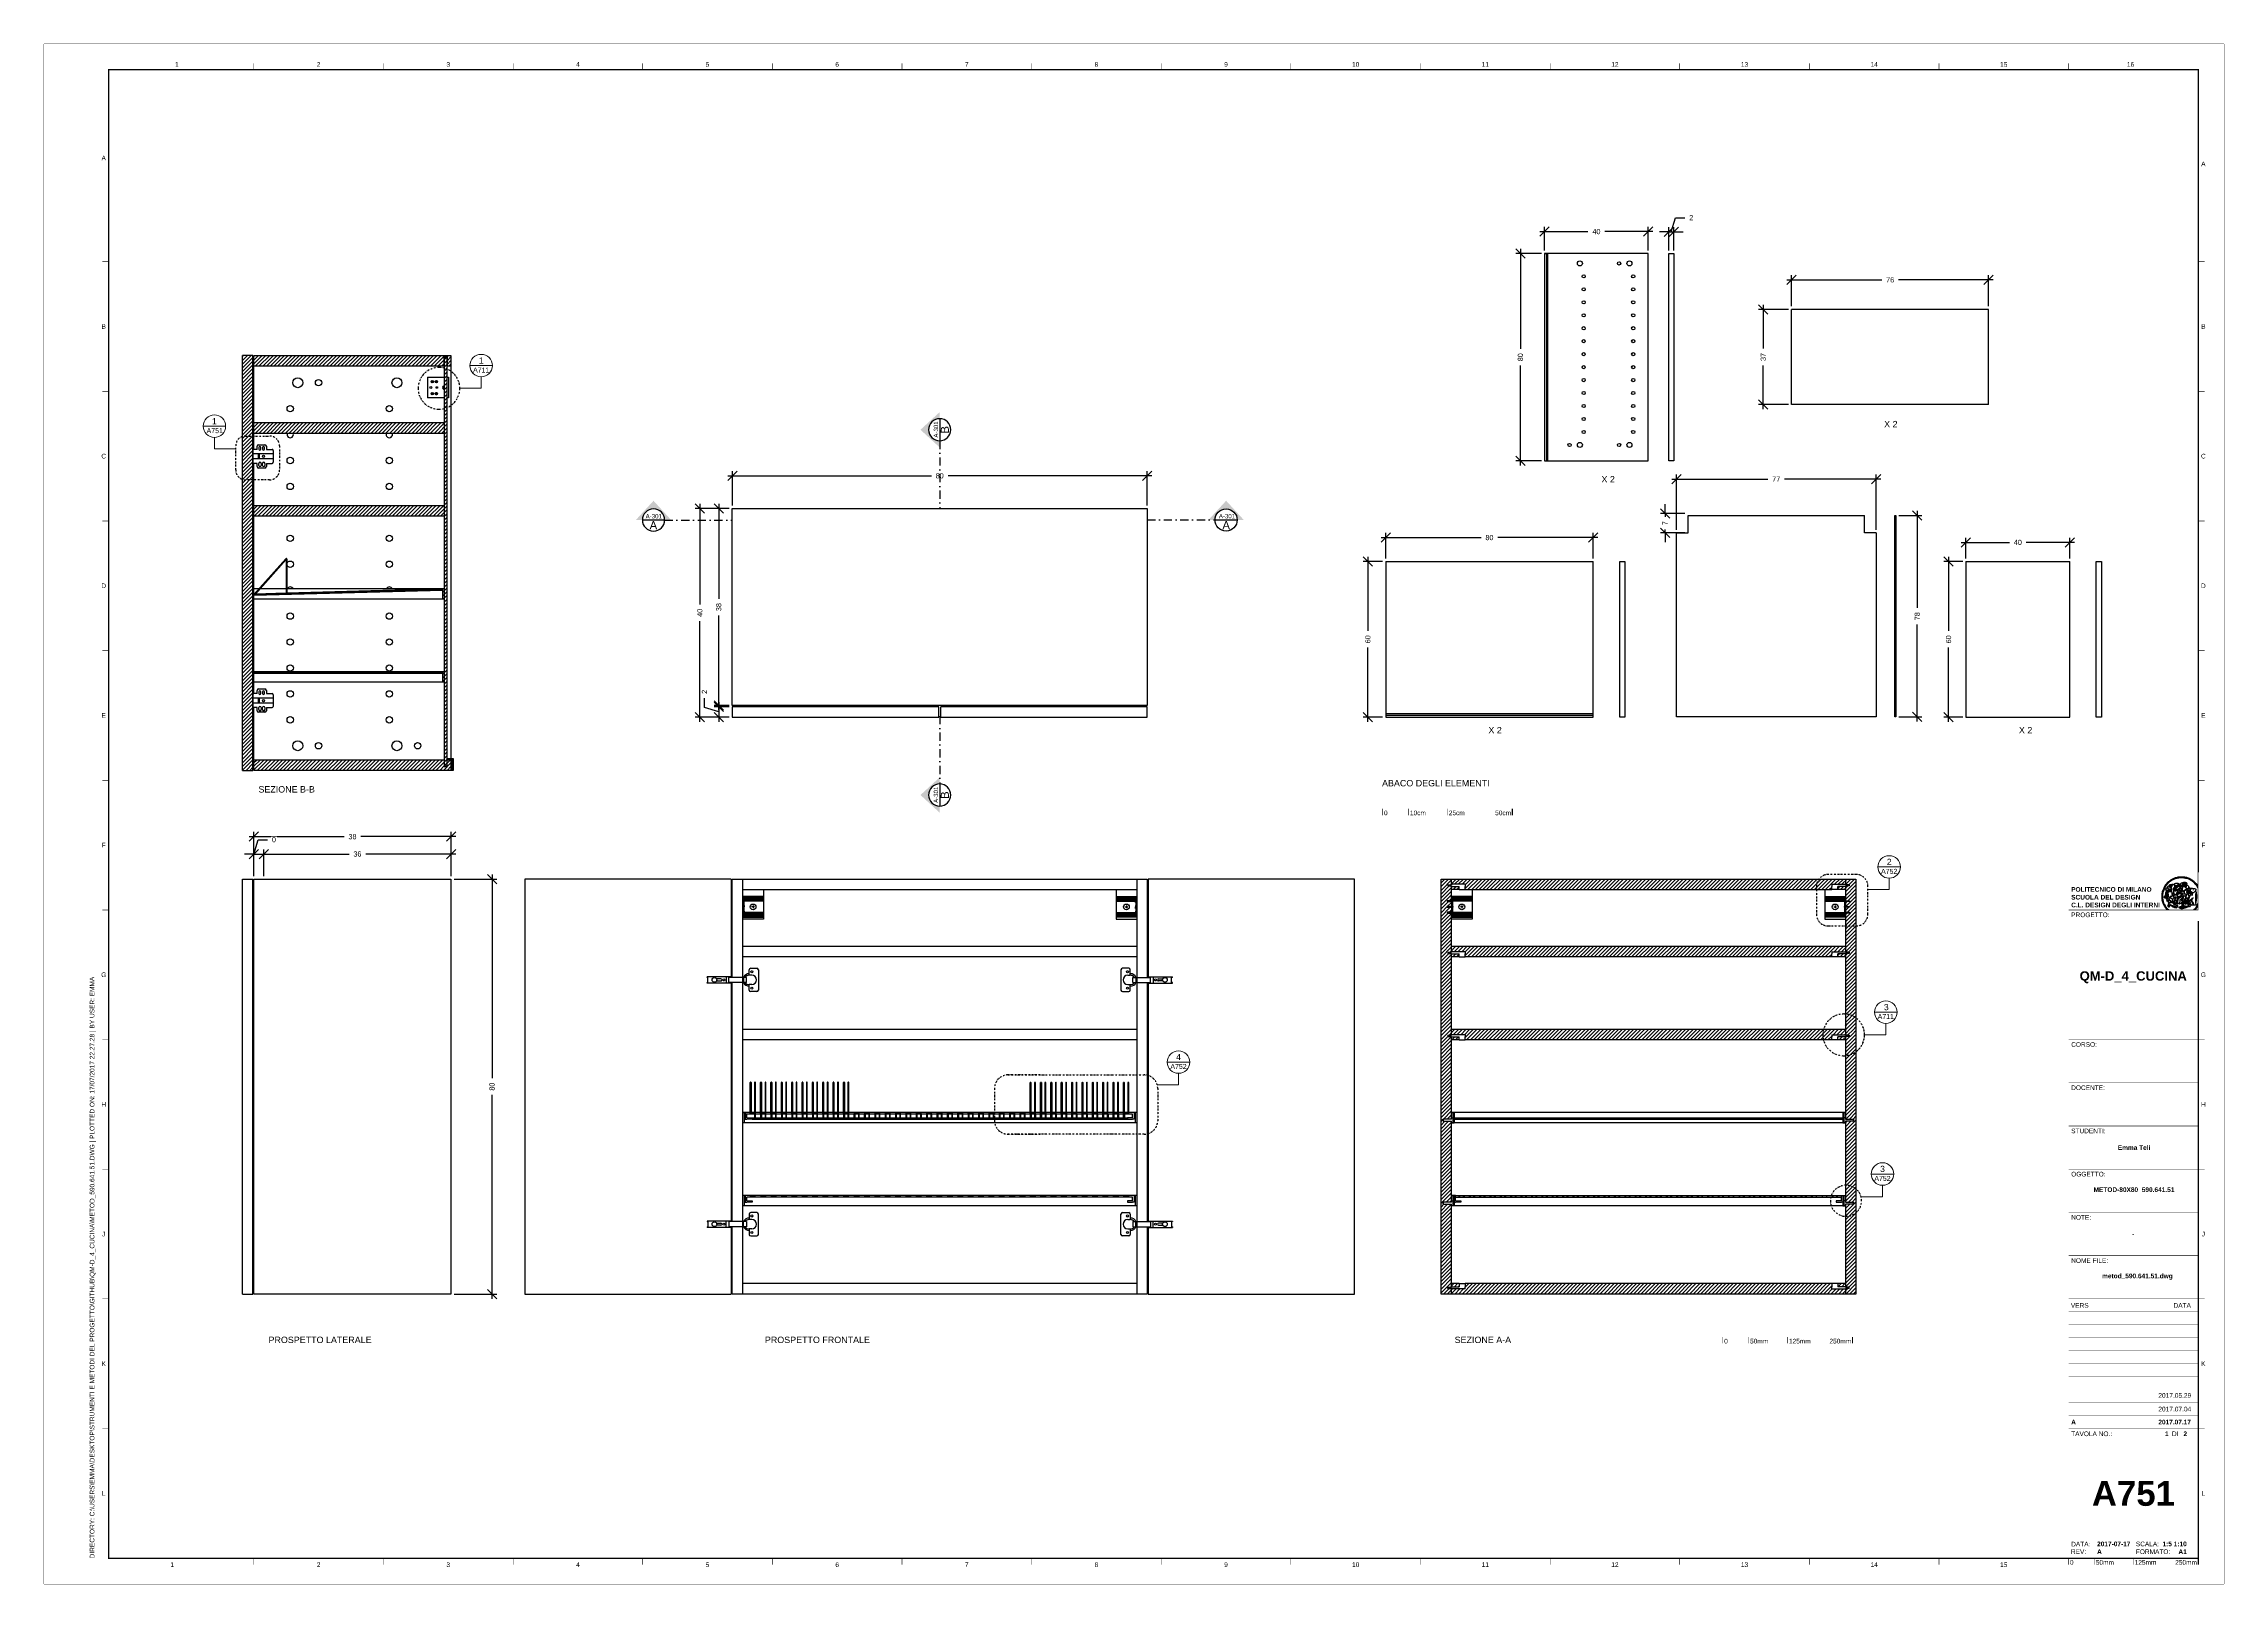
# Paper-space layout 'Layout3-A000' of a CAD drawing. Header units: millimetres. Extents: x 0 to 841, y 0 to 594.
# The model-space entities are those that its viewports show. They can reach past a viewport. Long polylines and large blocks are cut down to what shows.
import ezdxf
from ezdxf.enums import TextEntityAlignment as Align

# ---------------------------------------------------------------- set-up
doc = ezdxf.new("R2010")
doc.units = ezdxf.units.MM
doc.set_wipeout_variables(frame=1)
doc.linetypes.add('CENTERX2', pattern=[4, 2.5, -0.5, 0.5, -0.5])
doc.linetypes.add('TRATTOPUNTO', pattern=[25.4, 12.7, -6.35, 0, -6.35])
doc.layers.add('A-ANNO-SYMB', color=3, linetype='Continuous', lineweight=15)
doc.layers.add('A-ANNO-SYMBT', color=3, linetype='CENTERX2', lineweight=9)
for name, color, linetype in [('ARREDI SEZIONATI', 2, 'Continuous'), ('FINESTRE', 4, 'Continuous'), ('G-ANNO-LOGO', 3, 'Continuous'), ('G-ANNO-TEXT', 3, 'Continuous'), ('G-ANNO-TTLB', 3, 'Continuous'), ('linee sezionate', 4, 'Continuous'), ('prospetti', 2, 'Continuous'), ('quote', 3, 'Continuous'), ('simboli', 6, 'Continuous'), ('simboli tratteggiati', 1, 'Continuous'), ('viti', 5, 'Continuous')]:
    doc.layers.add(name, color=color, linetype=linetype)
doc.layers.add('G-ANNO-NPLT', color=210, linetype='Continuous', plot=False)
doc.layers.get('Defpoints').off()
doc.styles.add('ARIAL', font='arial.ttf')
doc.styles.add('ARIAL-BOLD', font='')
doc.styles.add('E-ARIAL', font='arial.ttf')
doc.styles.get("Standard").update_dxf_attribs({"font": 'arial.ttf'})
doc.styles.add('underline', font='arial.ttf')
doc.styles.get('ARIAL-BOLD').set_extended_font_data('Arial', bold=True)
doc.dimstyles.new('TICK_36', dxfattribs={"dimtxt": 2, "dimasz": 3.6, "dimexe": 1.8, "dimexo": 1.2, "dimgap": 1.8, "dimtad": 0, "dimdec": 0, "dimzin": 0, "dimdsep": 46, "dimtxsty": 'ARIAL', "dimblk": 'OBLIQUE', "dimcen": 1.8, "dimdle": 1.8, "dimclrd": 256, "dimclrt": 256, "dimadec": 0, "dimazin": 0, "dimtfac": 1, "dimtdec": 0, "dimtmove": 1, "dimatfit": 3, "dimldrblk": 'OPEN90', "dimfxl": 1, "dimtfill": 1, "dimtolj": 1, "dimtzin": 0, "dimarcsym": 0})

# ---------------------------------------------------------------- blocks, each defined once
blk = doc.blocks.new('A1_GRID_LAYOUT')
at = {"layer": 'G-ANNO-NPLT', "const_width": 0.18}
for points in [[(841, 594), (0, 594)], [(0, 0), (0, 594)], [(841, 0), (841, 594)], [(841, 0), (0, 0)]]:
    blk.add_lwpolyline(points, dxfattribs=at)
at = {"layer": 'G-ANNO-TTLB', "const_width": 0.5, "flags": 128}
blk.add_lwpolyline([(25, 584), (25, 10), (831, 10), (831, 584)], close=True, dxfattribs=at)
at = {"layer": 'G-ANNO-TTLB', "const_width": 0.18, "flags": 128}
for points in [[(81, 586.5), (81, 584)], [(131, 586.5), (131, 584)], [(181, 586.5), (181, 584)], [(231, 586.5), (231, 584)], [(281, 586.5), (281, 584)], [(331, 586.5), (331, 584)], [(381, 586.5), (381, 584)], [(431, 586.5), (431, 584)], [(481, 586.5), (481, 584)], [(531, 586.5), (531, 584)], [(581, 586.5), (581, 584)], [(631, 586.5), (631, 584)], [(681, 586.5), (681, 584)], [(731, 586.5), (731, 584)], [(781, 586.5), (781, 584)], [(0, 578.5), (0, 576)], [(25, 510), (22.5, 510)], [(833.5, 510), (831, 510)], [(25, 460), (22.5, 460)], [(833.5, 460), (831, 460)], [(25, 410), (22.5, 410)], [(833.5, 410), (831, 410)], [(25, 360), (22.5, 360)], [(833.5, 360), (831, 360)], [(25, 310), (22.5, 310)], [(833.5, 310), (831, 310)], [(25, 260), (22.5, 260)], [(833.5, 260), (831, 260)], [(25, 210), (22.5, 210)], [(833.5, 210), (831, 210)], [(25, 160), (22.5, 160)], [(833.5, 160), (831, 160)], [(25, 110), (22.5, 110)], [(833.5, 110), (831, 110)], [(833.5, 110), (831, 110)], [(25, 60), (22.5, 60)], [(833.5, 60), (831, 60)], [(833.5, 60), (831, 60)], [(81, 10), (81, 7.5)], [(131, 10), (131, 7.5)], [(181, 10), (181, 7.5)], [(231, 10), (231, 7.5)], [(281, 10), (281, 7.5)], [(331, 10), (331, 7.5)], [(381, 10), (381, 7.5)], [(431, 10), (431, 7.5)], [(481, 10), (481, 7.5)], [(531, 10), (531, 7.5)], [(581, 10), (581, 7.5)], [(631, 10), (631, 7.5)], [(681, 10), (681, 7.5)], [(731, 10), (731, 7.5)], [(781, 10), (781, 7.5)]]:
    blk.add_lwpolyline(points, dxfattribs=at)
at = {"layer": 'G-ANNO-TTLB', "const_width": 0.18}
blk.add_lwpolyline([(716.5, 10), (776.5, 10)], dxfattribs=at)
at = {"layer": 'G-ANNO-TEXT', "style": 'ARIAL'}
for s, p in [('1', (51.35, 586.07)), ('2', (106, 586.07)), ('3', (156, 586.07)), ('4', (206, 586.07)), ('5', (256, 586.07)), ('6', (306, 586.07)), ('7', (356, 586.07)), ('8', (406, 586.07)), ('9', (456, 586.07)), ('10', (506, 586.07)), ('11', (556, 586.07)), ('12', (606, 586.07)), ('13', (656, 586.07)), ('14', (706, 586.07)), ('15', (756, 586.07)), ('16', (804.89, 586.07)), ('A', (23.09, 549.98)), ('A', (832.98, 547.71)), ('B', (23.09, 485)), ('B', (832.98, 485)), ('C', (23.09, 435)), ('C', (832.98, 435)), ('D', (23.09, 385)), ('D', (832.98, 385)), ('E', (23.09, 335)), ('E', (832.98, 335)), ('F', (23.09, 285)), ('F', (832.98, 285)), ('G', (23.09, 235)), ('G', (832.98, 235)), ('H', (23.09, 185)), ('H', (832.98, 185)), ('J', (23.09, 135)), ('J', (832.98, 135)), ('K', (23.09, 85)), ('K', (832.98, 85)), ('L', (23.09, 35)), ('L', (832.98, 35)), ('2', (106, 7.51)), ('3', (156, 7.51)), ('6', (306, 7.51)), ('8', (406, 7.51)), ('9', (456, 7.51)), ('10', (506, 7.51)), ('12', (606, 7.51)), ('13', (656, 7.51)), ('1', (49.49, 7.51)), ('4', (206, 7.51)), ('5', (256, 7.51)), ('7', (356, 7.51)), ('11', (556, 7.51)), ('14', (706, 7.51)), ('15', (756, 7.51))]:
    blk.add_text(s, height=1.8, dxfattribs=at).set_placement(p, align=Align.MIDDLE_CENTER)
at = {"layer": 'G-ANNO-TEXT', "insert": (17.7, 9.95), "char_height": 1.8, "attachment_point": 1, "rotation": 90, "style": 'ARIAL'}
blk.add_mtext_dynamic_manual_height_columns('DIRECTORY: C:\\\\USERS\\\\EMMA\\\\DESKTOP\\\\STRUMENTI E METODI DEL PROGETTO\\\\GITHUB\\\\QM-D_4_CUCINA\\\\METOD_590.641.51.DWG | PLOTTED ON: 17/07/2017 22.27.28 | BY USER: EMMA', width=412.209, gutter_width=9, heights=[0], dxfattribs=at)
blk = doc.blocks.new('*U35')
at = {"layer": 'G-ANNO-TTLB', "const_width": 0.18}
for points in [[(0, -2.5), (0, 0)], [(10, 0), (10, -2.5)], [(25, 0), (25, -2.5)]]:
    blk.add_lwpolyline(points, dxfattribs=at)
at = {"layer": 'G-ANNO-TTLB'}
blk.add_lwpolyline([(50, 0, 0.48, 0.48, 0), (50, -2.5, 0.48, 0.48, 0)], format="xyseb", dxfattribs=at)
at = {"layer": 'G-ANNO-TEXT', "style": 'E-ARIAL'}
blk.add_text('0', height=1.8, dxfattribs=at).set_placement((1.2, -0.7), align=Align.TOP_CENTER)
for s, p in [('50mm', (10.5, -2.5)), ('125mm', (25.5, -2.5))]:
    blk.add_text(s, height=1.8, dxfattribs=at).set_placement(p)
blk.add_text('250mm', height=1.8, dxfattribs=at).set_placement((49.5, -2.5), align=Align.RIGHT)
blk = doc.blocks.new('logoPolimi')
for p, q in [((-2.37, 0.12), (-2.16, 0.11)), ((-2.37, 0.01), (-2.16, 0.01)), ((-2.36, 0.23), (-2.15, 0.21)), ((-2.35, 0.34), (-2.14, 0.31)), ((-2.33, 0.45), (-2.12, 0.41)), ((-2.3, 0.55), (-2.1, 0.51)), ((-2.28, 0.66), (-2.07, 0.6)), ((-2.24, 0.77), (-2.04, 0.7)), ((-2.2, 0.87), (-2.01, 0.79)), ((-2.16, 0.97), (-1.97, 0.89)), ((-2.11, 1.07), (-1.93, 0.98)), ((-2.06, 1.17), (-1.88, 1.07)), ((-2.01, 1.26), (-1.83, 1.15)), ((-1.94, 1.36), (-1.77, 1.24)), ((-1.88, 1.45), (-1.71, 1.32)), ((-1.84, 0.03), (-1.82, 0.35)), ((-1.81, 1.53), (-1.65, 1.4)), ((-1.74, 1.61), (-1.58, 1.47)), ((-1.73, 0.59), (-1.73, 0.59)), ((-1.73, 0.59), (-1.73, 0.59)), ((-1.66, 1.69), (-1.51, 1.54)), ((-1.65, 0.57), (-1.65, 0.57)), ((-1.59, 1.12), (-1.59, 1.12)), ((-1.58, 1.77), (-1.44, 1.61)), ((-1.51, 0.55), (-1.51, 0.55)), ((-1.51, 0.55), (-1.51, 0.55)), ((-1.49, 1.84), (-1.36, 1.68)), ((-1.41, 1.91), (-1.28, 1.74)), ((-1.32, 1.97), (-1.2, 1.8)), ((-1.31, 0.79), (-1.21, 0.75)), ((-1.21, 0.75), (-1.31, 0.79)), ((-1.21, 0.75), (-1.31, 0.79)), ((-1.22, 2.03), (-1.11, 1.85)), ((-1.21, 0.75), (-1.21, 0.75)), ((-1.21, 0.75), (-1.21, 0.75)), ((-1.19, 0.76), (-1.19, 0.76)), ((-1.19, 0.76), (-1.19, 0.76)), ((-1.17, 0.99), (-1.18, 0.99)), ((-1.18, 0.99), (-1.17, 0.99)), ((-1.16, 0.57), (-1.16, 0.57)), ((-1.16, 0.57), (-1.16, 0.57)), ((-1.13, 2.09), (-1.03, 1.9)), ((-1.1, 0.01), (-0.99, 0.06)), ((-0.99, 0.06), (-1.1, 0.01)), ((-0.99, 0.06), (-1.1, 0.01)), ((-1.03, 2.14), (-0.94, 1.95)), ((-0.99, 0.06), (-0.99, 0.06)), ((-0.99, 0.06), (-0.99, 0.06)), ((-0.97, 0.79), (-0.98, 0.79)), ((-0.89, 0.84), (-0.97, 0.79)), ((-0.97, 0.79), (-0.89, 0.84)), ((-0.96, 1.41), (-0.96, 1.41)), ((-0.96, 1.41), (-0.96, 1.41)), ((-0.93, 2.18), (-0.84, 1.99)), ((-0.89, 0.84), (-0.82, 0.87)), ((-0.82, 0.87), (-0.89, 0.84)), ((-0.89, 0.84), (-0.82, 0.87)), ((-0.88, 0.83), (-0.89, 0.84)), ((-0.85, 1.39), (-0.85, 1.39)), ((-0.85, 1.39), (-0.85, 1.39)), ((-0.84, 0.14), (-0.84, 0.14)), ((-0.83, 2.22), (-0.75, 2.03)), ((-0.77, 1.08), (-0.78, 1.08)), ((-0.78, 1.08), (-0.77, 1.08)), ((-0.61, 1.12), (-0.77, 1.08)), ((-0.77, 1.08), (-0.61, 1.12)), ((-0.77, 1.08), (-0.61, 1.12)), ((-0.75, 1.3), (-0.76, 1.29)), ((-0.76, 1.29), (-0.75, 1.3)), ((-0.72, 2.26), (-0.66, 2.06)), ((-0.65, 0.99), (-0.7, 0.96)), ((-0.69, 0.18), (-0.68, 0.18)), ((-0.66, 0.93), (-0.66, 0.93)), ((-0.66, 0.93), (-0.64, 0.93)), ((-0.66, 0.93), (-0.66, 0.93)), ((-0.66, 0.93), (-0.66, 0.93)), ((-0.63, 1.01), (-0.63, 1.01)), ((-0.63, 1.01), (-0.62, 1.01)), ((-0.63, 0.66), (-0.63, 0.66)), ((-0.61, 2.29), (-0.56, 2.09)), ((-0.6, 1.12), (-0.61, 1.12)), ((-0.61, 1.12), (-0.6, 1.12)), ((-0.61, 1.12), (-0.6, 1.12)), ((-0.61, 0.86), (-0.57, 0.85)), ((-0.57, 0.85), (-0.61, 0.86)), ((-0.61, 0.86), (-0.57, 0.85)), ((-0.53, 1.08), (-0.6, 1.12)), ((-0.6, 1.12), (-0.6, 1.11)), ((-0.6, 1.12), (-0.53, 1.08)), ((-0.57, 0.8), (-0.59, 0.8)), ((-0.57, 0.85), (-0.53, 0.84)), ((-0.57, 0.85), (-0.57, 0.85)), ((-0.57, 0.85), (-0.57, 0.85)), ((-0.57, 0.85), (-0.53, 0.84)), ((-0.56, 0.29), (-0.49, 0.48)), ((-0.56, 0.14), (-0.56, 0.29)), ((-0.5, 0.11), (-0.56, 0.14)), ((-0.53, 0.84), (-0.51, 0.84)), ((-0.53, 0.84), (-0.51, 0.84)), ((-0.53, 0.84), (-0.53, 0.84)), ((-0.51, 2.32), (-0.46, 2.11)), ((-0.51, 0.11), (-0.51, 0.11)), ((-0.51, 0.11), (-0.51, 0.11)), ((-0.34, 0.33), (-0.5, 0.11)), ((-0.49, 0.48), (-0.41, 0.55)), ((-0.42, 0.8), (-0.47, 0.79)), ((-0.42, 0.8), (-0.47, 0.79)), ((-0.47, 0.79), (-0.45, 0.76)), ((-0.47, 0.79), (-0.45, 0.76)), ((-0.45, 1.14), (-0.42, 1.11)), ((-0.42, 1.26), (-0.36, 1.22)), ((-0.41, 0.55), (-0.34, 0.49)), ((-0.4, 2.34), (-0.36, 2.13)), ((-0.4, 1.37), (-0.38, 1.38)), ((-0.39, 1.37), (-0.4, 1.37)), ((-0.35, 1.33), (-0.4, 1.37)), ((-0.39, 1.24), (-0.4, 1.23)), ((-0.38, 1.14), (-0.38, 1.14)), ((-0.34, 0.49), (-0.09, 0.48)), ((-0.16, 0.32), (-0.34, 0.33)), ((-0.14, 0.32), (-0.31, 0.34)), ((-0.29, 2.35), (-0.26, 2.14)), ((-0.28, 1.3), (-0.29, 1.3)), ((-0.28, 1.3), (-0.28, 1.3)), ((-0.18, 2.36), (-0.16, 2.15)), ((-0.16, 1.24), (-0.16, 1.25)), ((-0.16, 1.25), (-0.16, 1.25)), ((-0.16, 0.49), (-0.14, 0.64)), ((-0.06, 0.27), (-0.16, 0.32)), ((-0.1, 0.88), (-0.09, 0.87)), ((-0.08, 1.37), (-0.08, 1.38)), ((-0.08, 1.23), (-0.05, 1.21)), ((-0.05, 1.21), (-0.08, 1.23)), ((-0.08, 1.23), (-0.05, 1.21)), ((-0.07, 2.37), (-0.06, 2.16)), ((-0.03, 0.26), (-0.06, 0.27)), ((-0.05, 1.21), (-0.04, 1.21)), ((-0.04, 1.21), (-0.05, 1.21)), ((-0.04, 1.21), (-0.04, 1.21)), ((-0.04, 1.21), (-0.04, 1.21)), ((-0.04, 0.48), (-0.03, 0.26)), ((0.03, 1.15), (0.03, 1.15)), ((0.03, 0.66), (0.03, 0.67)), ((0.04, 2.37), (0.04, 2.16)), ((0.07, 0.58), (0.07, 0.57)), ((0.1, 1.18), (0.1, 1.18)), ((0.1, 0.84), (0.1, 0.84)), ((0.13, 1.32), (0.17, 1.19)), ((0.15, 2.36), (0.14, 2.16)), ((0.14, 0.71), (0.34, 0.65)), ((0.31, 0.56), (0.17, 0.63)), ((0.26, 2.36), (0.24, 2.15)), ((0.27, 1.61), (0.27, 1.61)), ((0.27, 1.61), (0.27, 1.61)), ((0.27, 1.61), (0.27, 1.61)), ((0.29, 1.29), (0.29, 1.29)), ((0.29, 1.29), (0.29, 1.29)), ((0.29, 1.29), (0.29, 1.29)), ((0.29, 1.29), (0.29, 1.29)), ((0.33, 0.49), (0.34, 0.49)), ((0.33, 0.03), (0.35, 0.03)), ((0.33, 0.03), (0.35, 0.03)), ((0.37, 2.34), (0.34, 2.13)), ((0.34, 0.65), (0.34, 0.64)), ((0.35, 0.03), (0.57, 0.06)), ((0.35, 0.03), (0.57, 0.06)), ((0.35, 0.03), (0.35, 0.03)), ((0.35, 0.03), (0.35, 0.03)), ((0.38, 1.36), (0.37, 1.35)), ((0.38, 0.34), (0.37, 0.34)), ((0.38, 0.34), (0.38, 0.34)), ((0.43, 0.67), (0.39, 0.64)), ((0.48, 2.32), (0.44, 2.12)), ((0.49, 1.05), (0.51, 1.13)), ((0.51, 1.13), (0.49, 1.05)), ((0.49, 1.05), (0.51, 1.13)), ((0.51, 1.31), (0.5, 1.29)), ((0.51, 1.13), (0.52, 1.23)), ((0.52, 1.23), (0.51, 1.23)), ((0.51, 1.23), (0.52, 1.23)), ((0.52, 1.23), (0.51, 1.13)), ((0.51, 1.13), (0.52, 1.23)), ((0.52, 1.24), (0.6, 1.37)), ((0.52, 1.23), (0.6, 1.36)), ((0.6, 1.36), (0.52, 1.23)), ((0.52, 1.23), (0.52, 1.23)), ((0.52, 1.23), (0.52, 1.24)), ((0.52, 1.23), (0.52, 1.23)), ((0.55, 1.07), (0.53, 1.06)), ((0.53, 1.04), (0.53, 1.06)), ((0.53, 1.05), (0.53, 1.04)), ((0.59, 2.3), (0.54, 2.09)), ((0.54, 0.3), (0.63, 0.32)), ((0.54, -0.08), (0.61, 0.06)), ((0.61, 0.06), (0.54, -0.08)), ((0.54, -0.08), (0.61, 0.06)), ((0.56, 0.19), (0.59, 0.21)), ((0.57, 1.07), (0.57, 1.07)), ((0.57, 1.07), (0.57, 1.07)), ((0.57, 1.07), (0.57, 1.07)), ((0.57, 1.07), (0.57, 1.07)), ((0.57, 1.07), (0.57, 1.07)), ((0.57, 1.07), (0.57, 1.07)), ((0.57, 1.07), (0.57, 1.07)), ((0.58, 0.3), (0.59, 0.29)), ((0.59, 0.78), (0.59, 0.79)), ((0.59, 0.79), (0.59, 0.79)), ((0.59, 0.79), (0.59, 0.79)), ((0.59, 0.79), (0.59, 0.78)), ((0.61, 0.06), (0.6, 0.07)), ((0.6, 0.07), (0.61, 0.06)), ((0.61, 0.06), (0.61, 0.07)), ((0.62, 0.21), (0.65, 0.22)), ((0.69, 2.27), (0.63, 2.07)), ((0.64, 1.37), (0.65, 1.37)), ((0.69, 0.86), (0.68, 0.86)), ((0.68, 0.86), (0.69, 0.86)), ((0.68, 0.76), (0.68, 0.76)), ((0.8, 2.23), (0.73, 2.03)), ((0.76, 0.26), (0.76, 0.26)), ((0.9, 2.19), (0.82, 2)), ((0.82, 0.35), (0.84, 0.36)), ((0.82, 0.35), (0.82, 0.35)), ((0.84, 0.36), (0.84, 0.37)), ((0.85, 0.34), (1.05, 0.35)), ((1, 2.15), (0.91, 1.96)), ((0.93, 1.05), (0.93, 1.05)), ((0.93, 1.05), (0.93, 1.05)), ((0.93, 1.05), (0.93, 1.04)), ((0.93, 1.05), (0.93, 1.05)), ((0.97, 0.66), (0.96, 0.66)), ((1.01, 0.97), (0.98, 0.96)), ((1.1, 2.1), (1, 1.91)), ((1.2, 2.04), (1.09, 1.86)), ((1.17, 0.96), (1.17, 0.95)), ((1.17, 0.95), (1.17, 0.95)), ((1.29, 1.99), (1.18, 1.81)), ((1.38, 1.92), (1.26, 1.75)), ((1.34, 0.37), (1.26, 0.04)), ((1.27, 0.37), (1.27, 0.38)), ((1.28, 0.95), (1.28, 0.95)), ((1.47, 1.86), (1.34, 1.69)), ((1.37, 0.73), (1.46, 0.81)), ((1.41, 0.4), (1.41, 0.41)), ((1.56, 1.79), (1.42, 1.63)), ((1.64, 1.71), (1.49, 1.56)), ((1.49, 0.9), (1.57, 0.92)), ((1.72, 1.63), (1.56, 1.49)), ((1.67, 0.6), (1.57, 0.53)), ((1.79, 1.55), (1.63, 1.41)), ((1.86, 1.47), (1.7, 1.34)), ((1.93, 1.38), (1.76, 1.26)), ((1.99, 1.29), (1.81, 1.17)), ((2.05, 1.19), (1.87, 1.09)), ((2.1, 1.1), (1.92, 1)), ((2.15, 1), (1.96, 0.91)), ((2.19, 0.9), (2, 0.82)), ((2.23, 0.79), (2.04, 0.72)), ((2.27, 0.69), (2.07, 0.63)), ((2.3, 0.58), (2.09, 0.53)), ((2.32, 0.47), (2.12, 0.43)), ((2.34, 0.37), (2.13, 0.33)), ((2.36, 0.26), (2.15, 0.23)), ((2.37, 0.15), (2.16, 0.13)), ((2.37, 0.04), (2.16, 0.03)), ((-2.37, -0.1), (-2.16, -0.09)), ((-2.36, -0.21), (-2.15, -0.19)), ((-2.35, -0.32), (-2.14, -0.29)), ((-2.33, -0.43), (-2.12, -0.39)), ((-2.31, -0.54), (-2.1, -0.49)), ((-2.28, -0.65), (-2.08, -0.59)), ((-2.25, -0.75), (-2.05, -0.69)), ((-2.21, -0.86), (-2.02, -0.78)), ((-2.17, -0.96), (-1.98, -0.87)), ((-2.12, -1.06), (-1.93, -0.96)), ((-2.07, -1.16), (-1.89, -1.05)), ((-2.04, -0.15), (-1.97, -0.2)), ((-2.01, -1.25), (-1.84, -1.14)), ((-1.95, -1.34), (-1.78, -1.22)), ((-1.89, -1.43), (-1.72, -1.31)), ((-1.82, -1.52), (-1.66, -1.38)), ((-1.75, -1.6), (-1.59, -1.46)), ((-1.67, -1.68), (-1.52, -1.53)), ((-1.58, -0.12), (-1.6, -0.18)), ((-1.6, -0.18), (-1.58, -0.28)), ((-1.57, -0.54), (-1.59, -0.54)), ((-1.59, -0.54), (-1.59, -0.54)), ((-1.59, -1.76), (-1.45, -1.6)), ((-1.56, -0.32), (-1.56, -0.31)), ((-1.56, -0.31), (-1.56, -0.31)), ((-1.53, -0.65), (-1.53, -0.65)), ((-1.53, -0.65), (-1.53, -0.65)), ((-1.51, -1.83), (-1.37, -1.67)), ((-1.48, -0.86), (-1.48, -0.85)), ((-1.42, -0.37), (-1.42, -0.37)), ((-1.42, -1.9), (-1.29, -1.73)), ((-1.38, -0.46), (-1.38, -0.46)), ((-1.33, -1.96), (-1.21, -1.79)), ((-1.31, -0.24), (-1.31, -0.23)), ((-1.31, -0.23), (-1.31, -0.24)), ((-1.24, -2.02), (-1.13, -1.84)), ((-1.23, -0.19), (-1.23, -0.19)), ((-1.23, -0.19), (-1.23, -0.19)), ((-1.23, -0.19), (-1.23, -0.19)), ((-1.23, -0.19), (-1.23, -0.19)), ((-1.14, -2.08), (-1.04, -1.89)), ((-1.04, -2.13), (-0.95, -1.94)), ((-1.01, -0.39), (-1.02, -0.39)), ((-1.02, -0.39), (-1.01, -0.39)), ((-1.02, -0.7), (-1.02, -0.7)), ((-1.02, -0.7), (-1.02, -0.7)), ((-1.02, -0.7), (-1.02, -0.7)), ((-0.94, -2.18), (-0.86, -1.98)), ((-0.84, -2.22), (-0.77, -2.02)), ((-0.79, -0.51), (-0.83, -0.58)), ((-0.83, -0.58), (-0.79, -0.51)), ((-0.83, -0.58), (-0.79, -0.51)), ((-0.78, -1.05), (-0.83, -0.94)), ((-0.83, -0.94), (-0.78, -1.05)), ((-0.83, -0.94), (-0.83, -0.94)), ((-0.83, -0.94), (-0.78, -1.05)), ((-0.82, -1.23), (-0.82, -1.23)), ((-0.82, -1.23), (-0.77, -1.23)), ((-0.77, -1.23), (-0.82, -1.23)), ((-0.82, -1.23), (-0.82, -1.23)), ((-0.77, -1.23), (-0.82, -1.23)), ((-0.75, -0.96), (-0.8, -0.89)), ((-0.8, -0.89), (-0.79, -0.92)), ((-0.79, -0.92), (-0.8, -0.89)), ((-0.8, -0.89), (-0.75, -0.96)), ((-0.79, -0.92), (-0.8, -0.89)), ((-0.8, -0.89), (-0.8, -0.89)), ((-0.8, -0.89), (-0.75, -0.96)), ((-0.79, -0.92), (-0.78, -0.95)), ((-0.78, -0.95), (-0.79, -0.92)), ((-0.78, -0.95), (-0.79, -0.92)), ((-0.77, -0.49), (-0.78, -0.48)), ((-0.78, -0.48), (-0.77, -0.49)), ((-0.78, -0.95), (-0.76, -1)), ((-0.76, -1), (-0.78, -0.95)), ((-0.76, -1), (-0.78, -0.95)), ((-0.71, -0.89), (-0.75, -0.87)), ((-0.75, -0.87), (-0.71, -0.89)), ((-0.75, -0.87), (-0.71, -0.89)), ((-0.72, -1.01), (-0.75, -0.96)), ((-0.75, -0.96), (-0.72, -1.01)), ((-0.75, -0.96), (-0.72, -1.01)), ((-0.74, -2.25), (-0.67, -2.05)), ((-0.64, -0.93), (-0.71, -0.89)), ((-0.71, -0.89), (-0.64, -0.93)), ((-0.71, -0.89), (-0.64, -0.93)), ((-0.66, -0.53), (-0.66, -0.53)), ((-0.66, -0.53), (-0.66, -0.53)), ((-0.66, -0.53), (-0.66, -0.53)), ((-0.63, -2.29), (-0.57, -2.08)), ((-0.52, -2.31), (-0.48, -2.11)), ((-0.39, -0.81), (-0.51, -0.69)), ((-0.51, -1.04), (-0.5, -1.04)), ((-0.48, -0.42), (-0.48, -0.42)), ((-0.48, -0.42), (-0.48, -0.42)), ((-0.48, -0.42), (-0.48, -0.42)), ((-0.42, -2.33), (-0.38, -2.13)), ((-0.41, -0.51), (-0.41, -0.51)), ((-0.38, -0.05), (-0.39, -0.12)), ((-0.39, -0.12), (-0.37, -0.1)), ((-0.35, -0.14), (-0.37, -0.08)), ((-0.37, -0.09), (-0.37, -0.09)), ((-0.33, -0.12), (-0.35, -0.14)), ((-0.32, -0.14), (-0.35, -0.14)), ((-0.35, -0.18), (-0.34, -0.22)), ((-0.34, -0.08), (-0.29, -0.16)), ((-0.34, -0.22), (-0.34, -0.22)), ((-0.27, -0.17), (-0.32, -0.14)), ((-0.31, -2.35), (-0.28, -2.14)), ((-0.25, -0.91), (-0.26, -0.9)), ((-0.26, -1.29), (0.1, -1.2)), ((0.1, -1.2), (-0.26, -1.29)), ((0.08, -1.4), (-0.26, -1.29)), ((-0.26, -1.29), (0.08, -1.4)), ((-0.26, -1.38), (-0.26, -1.29)), ((-0.26, -1.29), (-0.26, -1.29)), ((-0.26, -1.29), (-0.26, -1.38)), ((-0.26, -1.29), (0.08, -1.4)), ((-0.26, -1.29), (-0.26, -1.29)), ((0.08, -1.49), (-0.26, -1.38)), ((-0.26, -1.38), (0.09, -1.49)), ((-0.2, -2.36), (-0.18, -2.15)), ((-0.14, -0.15), (-0.16, -0.13)), ((-0.11, -0.04), (-0.12, -0.05)), ((-0.09, -2.37), (-0.08, -2.16)), ((-0.04, -0.41), (-0.01, -0.44)), ((-0.01, -0.44), (-0.04, -0.41)), ((-0.04, -0.41), (-0.01, -0.44)), ((0.03, -2.37), (0.02, -2.16)), ((0.07, -0.84), (0.07, -0.84)), ((0.07, -0.84), (0.07, -0.84)), ((0.1, -1.2), (0.08, -1.32)), ((0.08, -1.32), (0.13, -1.2)), ((0.08, -1.4), (0.72, -1.22)), ((0.72, -1.22), (0.08, -1.4)), ((0.08, -1.4), (0.72, -1.22)), ((0.72, -1.31), (0.08, -1.49)), ((0.08, -1.44), (0.08, -1.4)), ((0.08, -1.4), (0.08, -1.44)), ((0.08, -1.4), (0.08, -1.49)), ((0.08, -1.49), (0.08, -1.44)), ((0.08, -1.44), (0.08, -1.44)), ((0.08, -1.44), (0.08, -1.45)), ((0.08, -1.45), (0.08, -1.46)), ((0.08, -1.46), (0.08, -1.49)), ((0.1, -1.01), (0.09, -0.86)), ((0.1, -1.01), (0.09, -0.86)), ((0.09, -1.49), (0.72, -1.31)), ((0.1, -1.2), (0.12, -1.04)), ((0.12, -1.04), (0.1, -1.2)), ((0.13, -1.2), (0.1, -1.2)), ((0.1, -1.2), (0.13, -1.2)), ((0.13, -1.2), (0.1, -1.2)), ((0.1, -1.2), (0.1, -1.2)), ((0.11, -0.44), (0.11, -0.44)), ((0.11, -0.44), (0.11, -0.44)), ((0.12, -0.21), (0.12, -0.21)), ((0.12, -0.21), (0.12, -0.21)), ((0.12, -0.21), (0.12, -0.21)), ((0.12, -0.21), (0.12, -0.21)), ((0.12, -0.21), (0.12, -0.21)), ((0.12, -0.21), (0.12, -0.21)), ((0.12, -0.21), (0.12, -0.21)), ((0.12, -0.21), (0.12, -0.21)), ((0.12, -0.21), (0.12, -0.21)), ((0.12, -0.21), (0.12, -0.21)), ((0.12, -0.21), (0.12, -0.21)), ((0.12, -0.21), (0.12, -0.21)), ((0.12, -0.21), (0.12, -0.21)), ((0.12, -0.56), (0.14, -0.53)), ((0.14, -0.53), (0.12, -0.56)), ((0.12, -0.56), (0.14, -0.53)), ((0.12, -1.04), (0.12, -1.04)), ((0.12, -1.04), (0.12, -1.04)), ((0.12, -1.04), (0.12, -1.04)), ((0.14, -2.37), (0.12, -2.16)), ((0.21, -0.99), (0.13, -1.2)), ((0.13, -1.2), (0.21, -0.99)), ((0.36, -1.14), (0.13, -1.2)), ((0.13, -1.2), (0.26, -1.17)), ((0.14, -0.53), (0.16, -0.49)), ((0.16, -0.49), (0.14, -0.53)), ((0.14, -0.53), (0.16, -0.49)), ((0.16, -0.49), (0.16, -0.49)), ((0.16, -0.49), (0.16, -0.49)), ((0.28, -1.19), (0.21, -0.99)), ((0.21, -0.99), (0.31, -1.27)), ((0.25, -2.36), (0.22, -2.15)), ((0.24, -0.17), (0.24, -0.16)), ((0.24, -0.16), (0.24, -0.17)), ((0.25, -0.84), (0.25, -0.88)), ((0.25, -0.88), (0.25, -0.84)), ((0.25, -0.88), (0.25, -0.84)), ((0.25, -0.88), (0.29, -1.17)), ((0.26, -0.88), (0.25, -0.88)), ((0.31, -1.27), (0.25, -0.88)), ((0.26, -1.17), (0.28, -1.16)), ((0.28, -1.16), (0.36, -1.14)), ((0.29, -1.17), (0.28, -1.19)), ((0.35, -2.34), (0.32, -2.14)), ((0.36, -1.14), (0.72, -1.22)), ((0.72, -1.22), (0.36, -1.14)), ((0.46, -2.32), (0.42, -2.12)), ((0.49, -0.31), (0.49, -0.31)), ((0.49, -0.31), (0.49, -0.31)), ((0.5, -0.27), (0.5, -0.27)), ((0.51, -0.27), (0.51, -0.27)), ((0.57, -2.3), (0.52, -2.1)), ((0.68, -2.27), (0.62, -2.07)), ((0.78, -2.24), (0.71, -2.04)), ((0.72, -0.81), (0.75, -0.89)), ((0.72, -1.22), (0.72, -1.31)), ((0.72, -1.31), (0.72, -1.22)), ((0.74, -0.23), (0.74, -0.23)), ((0.74, -0.23), (0.75, -0.24)), ((0.75, -0.23), (0.75, -0.23)), ((0.89, -2.2), (0.81, -2)), ((0.86, -0.25), (0.82, -0.34)), ((0.87, -0.22), (0.86, -0.23)), ((0.87, -0.22), (0.86, -0.25)), ((0.99, -2.15), (0.9, -1.96)), ((0.96, -0.58), (0.96, -0.57)), ((1.09, -2.11), (0.99, -1.92)), ((1.05, -1.05), (1.04, -1.05)), ((1.19, -2.05), (1.08, -1.87)), ((1.28, -2), (1.17, -1.82)), ((1.37, -1.93), (1.25, -1.76)), ((1.31, -0.27), (1.3, -0.26)), ((1.3, -0.26), (1.3, -0.26)), ((1.3, -0.26), (1.3, -0.26)), ((1.3, -0.26), (1.31, -0.27)), ((1.3, -0.26), (1.3, -0.26)), ((1.46, -1.87), (1.33, -1.7)), ((1.54, -1.8), (1.41, -1.64)), ((1.63, -1.72), (1.48, -1.57)), ((1.71, -1.65), (1.55, -1.5)), ((1.78, -1.57), (1.62, -1.43)), ((1.85, -1.48), (1.69, -1.35)), ((1.92, -1.39), (1.75, -1.27)), ((1.98, -1.3), (1.81, -1.19)), ((2.04, -1.21), (1.86, -1.1)), ((2.09, -1.11), (1.91, -1.01)), ((2.14, -1.01), (1.95, -0.92)), ((2.19, -0.91), (1.99, -0.83)), ((2.23, -0.81), (2.03, -0.74)), ((2.26, -0.7), (2.06, -0.64)), ((2.29, -0.6), (2.09, -0.55)), ((2.32, -0.49), (2.11, -0.45)), ((2.34, -0.38), (2.13, -0.35)), ((2.35, -0.27), (2.15, -0.25)), ((2.37, -0.08), (2.16, -0.07)), ((2.36, -0.16), (2.16, -0.15))]:
    blk.add_line(p, q)
for points in [[(-1.9, 0.12), (-1.94, 0.02), (-2.05, -0.09), (-2.05, -0.09)], [(-1.86, 0.38), (-1.86, 0.38), (-1.87, 0.19), (-1.9, 0.12)], [(-1.76, 0.6), (-1.76, 0.6), (-1.84, 0.57), (-1.86, 0.38)], [(-1.86, -0.04), (-1.84, 0.02), (-1.84, 0.03), (-1.84, 0.03)], [(-1.82, 0.78), (-1.83, 0.8), (-1.85, 0.86), (-1.83, 0.88)], [(-1.82, 0.78), (-1.83, 0.8), (-1.85, 0.86), (-1.83, 0.88)], [(-1.83, 0.88), (-1.81, 0.9), (-1.76, 0.96), (-1.76, 0.96)], [(-1.83, 0.88), (-1.81, 0.9), (-1.76, 0.96), (-1.76, 0.96)], [(-1.76, 0.6), (-1.83, 0.7), (-1.78, 0.74), (-1.78, 0.74)], [(-1.78, 0.74), (-1.79, 0.74), (-1.83, 0.7), (-1.76, 0.6)], [(-1.78, 0.74), (-1.8, 0.76), (-1.81, 0.78), (-1.82, 0.78)], [(-1.78, 0.74), (-1.8, 0.76), (-1.81, 0.78), (-1.82, 0.78)], [(-1.82, 0.35), (-1.81, 0.5), (-1.73, 0.59), (-1.73, 0.59)], [(-1.82, -0.19), (-1.73, -0.07), (-1.75, 0.14), (-1.75, 0.3)], [(-1.75, 0.33), (-1.75, 0.17), (-1.73, -0.05), (-1.8, -0.17)], [(-1.78, 0.74), (-1.75, 0.72), (-1.72, 0.69), (-1.68, 0.7)], [(-1.68, 0.7), (-1.72, 0.69), (-1.75, 0.72), (-1.78, 0.74)], [(-1.68, 0.7), (-1.72, 0.69), (-1.75, 0.72), (-1.78, 0.74)], [(-1.78, 0.74), (-1.78, 0.74), (-1.78, 0.74), (-1.78, 0.74)], [(-1.76, 0.96), (-1.68, 1.1), (-1.59, 1.12), (-1.59, 1.12)], [(-1.76, 0.96), (-1.68, 1.1), (-1.6, 1.12), (-1.6, 1.12)], [(-1.73, 0.59), (-1.74, 0.59), (-1.75, 0.6), (-1.76, 0.6)], [(-1.73, 0.59), (-1.74, 0.59), (-1.75, 0.6), (-1.76, 0.6)], [(-1.75, 0.3), (-1.76, 0.47), (-1.65, 0.57), (-1.65, 0.57)], [(-1.65, 0.57), (-1.65, 0.57), (-1.76, 0.5), (-1.75, 0.33)], [(-1.65, 0.57), (-1.68, 0.58), (-1.7, 0.58), (-1.73, 0.59)], [(-1.65, 0.57), (-1.68, 0.58), (-1.7, 0.58), (-1.73, 0.59)], [(-1.5, 0.71), (-1.53, 0.74), (-1.61, 0.71), (-1.68, 0.7)], [(-1.68, 0.7), (-1.61, 0.71), (-1.53, 0.73), (-1.5, 0.71)], [(-1.5, 0.71), (-1.53, 0.73), (-1.61, 0.71), (-1.68, 0.7)], [(-1.51, 0.55), (-1.56, 0.56), (-1.61, 0.56), (-1.65, 0.57)], [(-1.65, 0.57), (-1.61, 0.56), (-1.56, 0.56), (-1.51, 0.55)], [(-1.51, 0.55), (-1.56, 0.56), (-1.61, 0.56), (-1.65, 0.57)], [(-1.59, 1.12), (-1.6, 1.06), (-1.61, 0.99), (-1.61, 0.97)], [(-1.61, 0.97), (-1.61, 0.99), (-1.6, 1.06), (-1.59, 1.12)], [(-1.61, 0.97), (-1.61, 0.99), (-1.6, 1.06), (-1.59, 1.12)], [(-1.61, 0.97), (-1.61, 0.95), (-1.56, 0.88), (-1.54, 0.87)], [(-1.54, 0.87), (-1.56, 0.88), (-1.61, 0.95), (-1.61, 0.97)], [(-1.54, 0.87), (-1.56, 0.88), (-1.61, 0.96), (-1.61, 0.97)], [(-1.59, 1.12), (-1.59, 1.13), (-1.59, 1.15), (-1.58, 1.16)], [(-1.59, 1.12), (-1.59, 1.13), (-1.59, 1.15), (-1.58, 1.16)], [(-1.58, 1.16), (-1.57, 1.21), (-1.52, 1.23), (-1.49, 1.25)], [(-1.58, 1.16), (-1.57, 1.21), (-1.52, 1.23), (-1.49, 1.25)], [(-1.58, 0.36), (-1.58, 0.48), (-1.51, 0.55), (-1.51, 0.55)], [(-1.51, 0.55), (-1.51, 0.55), (-1.58, 0.48), (-1.58, 0.36)], [(-1.51, 0.55), (-1.51, 0.55), (-1.58, 0.48), (-1.58, 0.36)], [(-1.55, 0.04), (-1.55, 0.08), (-1.58, 0.25), (-1.58, 0.36)], [(-1.58, 0.36), (-1.58, 0.25), (-1.55, 0.08), (-1.55, 0.04)], [(-1.58, 0.36), (-1.58, 0.25), (-1.55, 0.08), (-1.55, 0.04)], [(-1.58, -0.12), (-1.57, -0.06), (-1.55, 0.02), (-1.55, 0.04)], [(-1.55, 0.04), (-1.55, 0.02), (-1.57, -0.06), (-1.58, -0.12)], [(-1.55, 0.04), (-1.55, 0.02), (-1.56, -0.04), (-1.57, -0.1)], [(-1.54, 0.87), (-1.52, 0.85), (-1.47, 0.83), (-1.44, 0.83)], [(-1.44, 0.83), (-1.47, 0.83), (-1.52, 0.85), (-1.54, 0.87)], [(-1.45, 0.83), (-1.47, 0.83), (-1.52, 0.85), (-1.54, 0.87)], [(-1.51, 0.55), (-1.33, 0.54), (-1.16, 0.57), (-1.16, 0.57)], [(-1.16, 0.57), (-1.16, 0.57), (-1.33, 0.54), (-1.51, 0.55)], [(-1.16, 0.57), (-1.16, 0.57), (-1.33, 0.54), (-1.51, 0.55)], [(-1.5, 0.71), (-1.46, 0.68), (-1.4, 0.62), (-1.33, 0.66)], [(-1.33, 0.66), (-1.4, 0.62), (-1.46, 0.68), (-1.5, 0.71)], [(-1.33, 0.66), (-1.4, 0.62), (-1.46, 0.68), (-1.5, 0.71)], [(-1.49, 1.25), (-1.46, 1.26), (-1.42, 1.33), (-1.39, 1.36)], [(-1.49, 1.25), (-1.46, 1.27), (-1.43, 1.34), (-1.39, 1.36)], [(-1.31, 0.79), (-1.33, 0.79), (-1.42, 0.83), (-1.45, 0.83)], [(-1.44, 0.83), (-1.42, 0.83), (-1.33, 0.79), (-1.31, 0.79)], [(-1.31, 0.79), (-1.33, 0.79), (-1.42, 0.83), (-1.44, 0.83)], [(-1.35, 1.1), (-1.4, 1.17), (-1.36, 1.23), (-1.29, 1.31)], [(-1.29, 1.31), (-1.36, 1.23), (-1.4, 1.17), (-1.35, 1.1)], [(-1.35, 1.1), (-1.4, 1.17), (-1.36, 1.23), (-1.29, 1.31)], [(-1.39, 1.36), (-1.35, 1.38), (-1.26, 1.4), (-1.19, 1.41)], [(-1.39, 1.36), (-1.35, 1.38), (-1.26, 1.4), (-1.19, 1.41)], [(-1.18, 0.99), (-1.24, 0.97), (-1.3, 1.03), (-1.35, 1.1)], [(-1.35, 1.1), (-1.3, 1.03), (-1.24, 0.97), (-1.18, 0.99)], [(-1.18, 1), (-1.24, 0.97), (-1.3, 1.03), (-1.35, 1.1)], [(-1.33, 0.66), (-1.28, 0.7), (-1.23, 0.73), (-1.21, 0.75)], [(-1.21, 0.75), (-1.23, 0.73), (-1.28, 0.7), (-1.33, 0.66)], [(-1.21, 0.75), (-1.23, 0.73), (-1.28, 0.7), (-1.33, 0.66)], [(-1.29, 1.31), (-1.22, 1.39), (-1.01, 1.41), (-0.96, 1.41)], [(-0.96, 1.41), (-1.01, 1.41), (-1.22, 1.39), (-1.29, 1.31)], [(-1.29, 1.31), (-1.22, 1.39), (-1.01, 1.41), (-0.96, 1.41)], [(-1.24, -0.02), (-1.21, -0.01), (-1.1, 0.01), (-1.1, 0.01)], [(-1.1, 0.01), (-1.1, 0.01), (-1.21, -0.01), (-1.24, -0.02)], [(-1.1, 0.01), (-1.1, 0.01), (-1.21, -0.01), (-1.24, -0.02)], [(-1.21, 0.75), (-1.2, 0.75), (-1.19, 0.76), (-1.19, 0.76)], [(-1.19, 0.76), (-1.19, 0.76), (-1.2, 0.75), (-1.21, 0.75)], [(-1.19, 0.76), (-1.19, 0.76), (-1.2, 0.76), (-1.21, 0.75)], [(-1.19, 1.41), (-1.11, 1.43), (-0.97, 1.41), (-0.97, 1.41)], [(-1.19, 1.41), (-1.12, 1.43), (-0.98, 1.41), (-0.98, 1.41)], [(-1.19, 0.76), (-1.19, 0.77), (-1.18, 0.78), (-1.18, 0.79)], [(-1.18, 0.79), (-1.18, 0.78), (-1.19, 0.77), (-1.19, 0.76)], [(-1.19, 0.76), (-1.19, 0.77), (-1.19, 0.78), (-1.18, 0.79)], [(-1.18, 0.68), (-1.18, 0.68), (-1.19, 0.71), (-1.19, 0.76)], [(-1.19, 0.76), (-1.19, 0.71), (-1.18, 0.68), (-1.18, 0.68)], [(-1.18, 0.68), (-1.18, 0.68), (-1.19, 0.71), (-1.19, 0.76)], [(-1.18, 0.97), (-1.18, 0.97), (-1.18, 0.98), (-1.17, 0.99)], [(-1.17, 0.99), (-1.18, 0.98), (-1.18, 0.97), (-1.18, 0.97)], [(-1.18, 0.97), (-1.18, 0.97), (-1.18, 0.98), (-1.17, 0.99)], [(-1.18, 0.79), (-1.17, 0.86), (-1.18, 0.95), (-1.18, 0.97)], [(-1.18, 0.97), (-1.18, 0.95), (-1.17, 0.86), (-1.18, 0.79)], [(-1.18, 0.79), (-1.17, 0.86), (-1.18, 0.95), (-1.18, 0.97)], [(-1.16, 0.57), (-1.17, 0.6), (-1.18, 0.64), (-1.18, 0.68)], [(-1.18, 0.68), (-1.18, 0.64), (-1.17, 0.6), (-1.16, 0.57)], [(-1.16, 0.57), (-1.17, 0.6), (-1.18, 0.64), (-1.18, 0.68)], [(-1.17, 0.99), (-1.17, 1.03), (-1.16, 1.09), (-1.14, 1.13)], [(-1.09, 0.42), (-1.1, 0.44), (-1.14, 0.48), (-1.16, 0.57)], [(-1.16, 0.57), (-1.14, 0.48), (-1.1, 0.44), (-1.09, 0.42)], [(-1.09, 0.42), (-1.1, 0.44), (-1.14, 0.48), (-1.16, 0.57)], [(-1.14, 1.13), (-1.12, 1.18), (-1.05, 1.31), (-1.05, 1.31)], [(-1.12, 0.46), (-1.12, 0.46), (-1.13, 0.38), (-1.11, 0.26)], [(-1.11, 0.26), (-1.08, 0.14), (-1.05, 0.03), (-1.05, 0.03)], [(-1.02, 0.32), (-1.02, 0.32), (-1.08, 0.4), (-1.09, 0.42)], [(-1.09, 0.42), (-1.08, 0.4), (-1.02, 0.32), (-1.02, 0.32)], [(-1.02, 0.32), (-1.02, 0.32), (-1.08, 0.4), (-1.09, 0.42)], [(-0.98, 0.2), (-0.98, 0.21), (-1.02, 0.32), (-1.02, 0.32)], [(-1.02, 0.32), (-1.02, 0.32), (-0.98, 0.21), (-0.98, 0.2)], [(-0.98, 0.2), (-0.98, 0.21), (-1.02, 0.32), (-1.02, 0.32)], [(-1.01, 0.12), (-1, 0.16), (-0.98, 0.19), (-0.98, 0.2)], [(-0.98, 0.2), (-0.98, 0.19), (-1, 0.16), (-1.01, 0.12)], [(-1.01, 0.12), (-1, 0.16), (-0.98, 0.19), (-0.98, 0.2)], [(-0.99, 0.06), (-1, 0.07), (-1.01, 0.1), (-1.01, 0.12)], [(-1.01, 0.12), (-1.01, 0.1), (-1, 0.07), (-0.99, 0.06)], [(-0.99, 0.06), (-1, 0.07), (-1.01, 0.1), (-1.01, 0.12)], [(-0.99, 0.06), (-0.99, 0.06), (-0.99, 0.06), (-0.98, 0.05)], [(-0.98, 0.05), (-0.99, 0.06), (-0.99, 0.06), (-0.99, 0.06)], [(-0.99, 0.05), (-0.99, 0.06), (-0.99, 0.06), (-0.99, 0.06)], [(-0.95, 0.02), (-0.96, 0.03), (-0.97, 0.04), (-0.99, 0.05)], [(-0.98, 1.41), (-0.98, 1.41), (-0.97, 1.41), (-0.96, 1.41)], [(-0.98, 0.81), (-0.94, 0.85), (-0.92, 0.93), (-0.91, 0.97)], [(-0.91, 0.97), (-0.92, 0.93), (-0.94, 0.85), (-0.98, 0.81)], [(-0.91, 0.97), (-0.92, 0.93), (-0.94, 0.85), (-0.98, 0.81)], [(-0.98, 0.79), (-0.98, 0.81), (-0.98, 0.81), (-0.98, 0.81)], [(-0.98, 0.81), (-0.98, 0.81), (-0.98, 0.81), (-0.98, 0.79)], [(-0.98, 0.81), (-0.98, 0.81), (-0.98, 0.81), (-0.98, 0.79)], [(-0.98, 0.79), (-0.98, 0.79), (-0.98, 0.78), (-0.97, 0.77)], [(-0.98, 0.79), (-0.98, 0.79), (-0.98, 0.78), (-0.97, 0.77)], [(-0.98, 0.05), (-0.97, 0.04), (-0.96, 0.03), (-0.95, 0.02)], [(-0.95, 0.02), (-0.96, 0.03), (-0.97, 0.04), (-0.98, 0.05)], [(-0.97, 1.41), (-0.97, 1.41), (-0.97, 1.41), (-0.96, 1.41)], [(-0.97, 0.77), (-0.96, 0.74), (-0.91, 0.64), (-0.91, 0.57)], [(-0.97, 0.77), (-0.96, 0.74), (-0.91, 0.64), (-0.91, 0.57)], [(-0.96, 1.41), (-0.94, 1.41), (-0.9, 1.41), (-0.85, 1.39)], [(-0.96, 1.41), (-0.94, 1.41), (-0.9, 1.41), (-0.85, 1.39)], [(-0.95, 0.02), (-0.94, 0.01), (-0.92, 0.01), (-0.9, 0.01)], [(-0.9, 0.01), (-0.92, 0.01), (-0.94, 0.01), (-0.95, 0.02)], [(-0.91, 0.01), (-0.92, 0.01), (-0.94, 0.01), (-0.95, 0.02)], [(-0.91, 0.97), (-0.89, 1), (-0.87, 1.01), (-0.84, 1.02)], [(-0.84, 1.02), (-0.87, 1.01), (-0.89, 1), (-0.91, 0.97)], [(-0.84, 1.02), (-0.87, 1.01), (-0.89, 1.01), (-0.91, 0.97)], [(-0.91, 0.57), (-0.91, 0.5), (-0.9, 0.43), (-0.88, 0.37)], [(-0.91, 0.57), (-0.91, 0.5), (-0.9, 0.43), (-0.88, 0.37)], [(-0.87, 0.03), (-0.87, 0.03), (-0.89, 0.01), (-0.91, 0.01)], [(-0.9, 0.01), (-0.89, 0.01), (-0.87, 0.03), (-0.87, 0.03)], [(-0.87, 0.03), (-0.87, 0.03), (-0.89, 0.01), (-0.9, 0.01)], [(-0.88, 0.84), (-0.88, 0.84), (-0.89, 0.79), (-0.88, 0.77)], [(-0.88, 0.77), (-0.89, 0.79), (-0.88, 0.83), (-0.88, 0.83)], [(-0.74, 0.66), (-0.85, 0.67), (-0.88, 0.77), (-0.88, 0.77)], [(-0.88, 0.77), (-0.88, 0.77), (-0.85, 0.67), (-0.74, 0.66)], [(-0.88, 0.37), (-0.86, 0.32), (-0.83, 0.25), (-0.82, 0.25)], [(-0.88, 0.37), (-0.86, 0.32), (-0.83, 0.25), (-0.82, 0.25)], [(-0.87, 0.03), (-0.86, 0.03), (-0.86, 0.05), (-0.86, 0.06)], [(-0.86, 0.06), (-0.86, 0.05), (-0.86, 0.03), (-0.87, 0.03)], [(-0.86, 0.06), (-0.86, 0.05), (-0.86, 0.03), (-0.87, 0.03)], [(-0.85, 1.39), (-0.86, 1.42), (-0.8, 1.45), (-0.8, 1.46)], [(-0.85, 1.39), (-0.86, 1.42), (-0.83, 1.44), (-0.82, 1.45)], [(-0.86, 0.06), (-0.86, 0.07), (-0.86, 0.1), (-0.85, 0.11)], [(-0.85, 0.11), (-0.86, 0.1), (-0.86, 0.07), (-0.86, 0.06)], [(-0.85, 0.11), (-0.86, 0.1), (-0.86, 0.07), (-0.86, 0.06)], [(-0.81, 1.36), (-0.83, 1.37), (-0.84, 1.38), (-0.85, 1.39)], [(-0.85, 1.39), (-0.84, 1.38), (-0.83, 1.37), (-0.81, 1.36)], [(-0.85, 1.39), (-0.84, 1.38), (-0.83, 1.37), (-0.81, 1.36)], [(-0.85, 0.11), (-0.85, 0.12), (-0.84, 0.14), (-0.84, 0.14)], [(-0.84, 0.14), (-0.84, 0.14), (-0.85, 0.12), (-0.85, 0.11)], [(-0.84, 0.14), (-0.84, 0.14), (-0.85, 0.12), (-0.85, 0.11)], [(-0.84, 1.02), (-0.83, 1.03), (-0.81, 1.05), (-0.78, 1.08)], [(-0.78, 1.08), (-0.81, 1.05), (-0.83, 1.03), (-0.84, 1.02)], [(-0.78, 1.08), (-0.81, 1.05), (-0.83, 1.03), (-0.84, 1.02)], [(-0.84, 0.14), (-0.83, 0.15), (-0.81, 0.16), (-0.81, 0.16)], [(-0.81, 0.16), (-0.81, 0.16), (-0.83, 0.15), (-0.84, 0.14)], [(-0.81, 0.16), (-0.81, 0.16), (-0.84, 0.15), (-0.84, 0.14)], [(-0.84, 0.15), (-0.84, 0.15), (-0.84, 0.15), (-0.84, 0.14)], [(-0.84, 0.14), (-0.84, 0.14), (-0.84, 0.14), (-0.84, 0.14)], [(-0.84, 0.14), (-0.84, 0.14), (-0.84, 0.14), (-0.84, 0.14)], [(-0.84, 0.14), (-0.84, 0.14), (-0.84, 0.14), (-0.84, 0.14)], [(-0.82, 1.45), (-0.82, 1.45), (-0.8, 1.45), (-0.8, 1.45)], [(-0.82, 0.87), (-0.82, 0.87), (-0.72, 0.91), (-0.66, 0.93)], [(-0.66, 0.93), (-0.72, 0.91), (-0.82, 0.87), (-0.82, 0.87)], [(-0.82, 0.87), (-0.82, 0.87), (-0.72, 0.91), (-0.66, 0.93)], [(-0.82, 0.25), (-0.8, 0.25), (-0.77, 0.24), (-0.77, 0.23)], [(-0.82, 0.25), (-0.8, 0.25), (-0.78, 0.24), (-0.77, 0.23)], [(-0.76, 1.29), (-0.77, 1.32), (-0.79, 1.34), (-0.81, 1.36)], [(-0.81, 1.36), (-0.79, 1.34), (-0.77, 1.32), (-0.76, 1.29)], [(-0.81, 1.36), (-0.79, 1.34), (-0.77, 1.32), (-0.76, 1.3)], [(-0.81, 0.16), (-0.8, 0.17), (-0.8, 0.17), (-0.79, 0.18)], [(-0.79, 0.18), (-0.8, 0.17), (-0.8, 0.17), (-0.81, 0.16)], [(-0.79, 0.18), (-0.8, 0.17), (-0.8, 0.17), (-0.81, 0.16)], [(-0.8, 1.46), (-0.8, 1.49), (-0.69, 1.51), (-0.69, 1.51)], [(-0.8, 1.46), (-0.8, 1.49), (-0.75, 1.49), (-0.75, 1.49)], [(-0.8, 1.45), (-0.8, 1.45), (-0.8, 1.46), (-0.8, 1.46)], [(-0.79, 0.18), (-0.78, 0.18), (-0.77, 0.16), (-0.77, 0.16)], [(-0.77, 0.16), (-0.77, 0.16), (-0.78, 0.18), (-0.79, 0.18)], [(-0.77, 0.16), (-0.77, 0.16), (-0.78, 0.18), (-0.79, 0.18)], [(-0.78, 1.08), (-0.77, 1.1), (-0.76, 1.13), (-0.75, 1.16)], [(-0.75, 1.16), (-0.76, 1.13), (-0.77, 1.1), (-0.78, 1.08)], [(-0.75, 1.16), (-0.76, 1.13), (-0.77, 1.1), (-0.78, 1.08)], [(-0.77, 0.23), (-0.76, 0.22), (-0.72, 0.2), (-0.71, 0.2)], [(-0.77, 0.23), (-0.76, 0.22), (-0.72, 0.2), (-0.71, 0.2)], [(-0.77, 0.16), (-0.77, 0.16), (-0.74, 0.16), (-0.7, 0.17)], [(-0.7, 0.17), (-0.74, 0.16), (-0.77, 0.16), (-0.77, 0.16)], [(-0.7, 0.17), (-0.74, 0.16), (-0.77, 0.16), (-0.77, 0.16)], [(-0.76, 1.3), (-0.74, 1.25), (-0.73, 1.2), (-0.75, 1.16)], [(-0.75, 1.16), (-0.73, 1.2), (-0.74, 1.25), (-0.76, 1.29)], [(-0.76, 1.29), (-0.74, 1.25), (-0.73, 1.2), (-0.75, 1.16)], [(-0.75, 1.49), (-0.75, 1.52), (-0.69, 1.51), (-0.69, 1.51)], [(-0.7, 1.26), (-0.7, 1.28), (-0.73, 1.28), (-0.75, 1.3)], [(-0.75, 1.3), (-0.73, 1.28), (-0.7, 1.28), (-0.7, 1.26)], [(-0.71, 1.24), (-0.72, 1.25), (-0.73, 1.27), (-0.75, 1.28)], [(-0.63, 0.66), (-0.63, 0.66), (-0.73, 0.66), (-0.74, 0.66)], [(-0.74, 0.66), (-0.73, 0.66), (-0.63, 0.66), (-0.63, 0.66)], [(-0.65, 1.23), (-0.67, 1.24), (-0.71, 1.23), (-0.71, 1.24)], [(-0.71, 0.2), (-0.7, 0.2), (-0.69, 0.19), (-0.69, 0.18)], [(-0.71, 0.2), (-0.7, 0.2), (-0.69, 0.19), (-0.69, 0.18)], [(-0.65, 1.23), (-0.67, 1.24), (-0.7, 1.25), (-0.7, 1.26)], [(-0.7, 1.26), (-0.7, 1.25), (-0.67, 1.24), (-0.65, 1.23)], [(-0.7, 0.17), (-0.69, 0.17), (-0.68, 0.18), (-0.69, 0.18)], [(-0.69, 0.18), (-0.68, 0.18), (-0.69, 0.17), (-0.7, 0.17)], [(-0.69, 0.18), (-0.68, 0.18), (-0.69, 0.17), (-0.7, 0.17)], [(-0.69, 1.51), (-0.69, 1.59), (-0.51, 1.55), (-0.51, 1.55)], [(-0.69, 1.51), (-0.66, 1.55), (-0.66, 1.55), (-0.66, 1.55)], [(-0.66, 0.67), (-0.69, 0.69), (-0.68, 0.72), (-0.68, 0.76)], [(-0.68, 0.76), (-0.68, 0.72), (-0.69, 0.69), (-0.66, 0.67)], [(-0.66, 0.68), (-0.69, 0.69), (-0.68, 0.72), (-0.68, 0.76)], [(-0.68, 0.76), (-0.68, 0.79), (-0.67, 0.82), (-0.66, 0.83)], [(-0.66, 0.83), (-0.67, 0.82), (-0.68, 0.79), (-0.68, 0.76)], [(-0.68, 0.76), (-0.68, 0.79), (-0.67, 0.82), (-0.66, 0.83)], [(-0.68, 0.18), (-0.68, 0.18), (-0.56, 0.15), (-0.51, 0.11)], [(-0.68, 0.18), (-0.68, 0.18), (-0.56, 0.15), (-0.51, 0.11)], [(-0.66, 1.55), (-0.63, 1.57), (-0.51, 1.55), (-0.51, 1.55)], [(-0.62, 0.95), (-0.63, 0.95), (-0.64, 0.94), (-0.66, 0.93)], [(-0.66, 0.93), (-0.64, 0.94), (-0.63, 0.95), (-0.62, 0.95)], [(-0.66, 0.83), (-0.65, 0.85), (-0.61, 0.86), (-0.61, 0.86)], [(-0.61, 0.86), (-0.61, 0.86), (-0.65, 0.84), (-0.66, 0.83)], [(-0.66, 0.83), (-0.65, 0.84), (-0.61, 0.86), (-0.61, 0.86)], [(-0.63, 0.66), (-0.64, 0.67), (-0.65, 0.67), (-0.66, 0.68)], [(-0.63, 0.66), (-0.64, 0.67), (-0.65, 0.67), (-0.66, 0.67)], [(-0.66, 0.67), (-0.65, 0.67), (-0.64, 0.67), (-0.63, 0.66)], [(-0.59, 1.24), (-0.6, 1.23), (-0.63, 1.22), (-0.65, 1.23)], [(-0.65, 1.23), (-0.63, 1.22), (-0.6, 1.23), (-0.59, 1.24)], [(-0.56, 1.24), (-0.56, 1.24), (-0.63, 1.22), (-0.65, 1.23)], [(-0.63, 1.01), (-0.63, 1.01), (-0.64, 1), (-0.65, 0.99)], [(-0.64, 0.93), (-0.64, 0.93), (-0.58, 0.88), (-0.57, 0.85)], [(-0.64, 0.93), (-0.64, 0.93), (-0.58, 0.88), (-0.57, 0.85)], [(-0.6, 1.11), (-0.6, 1.11), (-0.59, 1.05), (-0.63, 1.01)], [(-0.6, 1.11), (-0.6, 1.11), (-0.59, 1.05), (-0.63, 1.01)], [(-0.5, 0.65), (-0.55, 0.61), (-0.6, 0.64), (-0.63, 0.66)], [(-0.5, 0.65), (-0.55, 0.61), (-0.6, 0.64), (-0.63, 0.66)], [(-0.62, 1.01), (-0.62, 1.01), (-0.62, 0.97), (-0.62, 0.95)], [(-0.62, 0.95), (-0.62, 0.97), (-0.62, 1.01), (-0.62, 1.01)], [(-0.56, 1.24), (-0.56, 1.24), (-0.57, 1.25), (-0.59, 1.24)], [(-0.59, 1.24), (-0.57, 1.25), (-0.56, 1.24), (-0.56, 1.24)], [(-0.41, 0.55), (-0.41, 0.55), (-0.59, 0.44), (-0.56, 0.15)], [(-0.52, 0.81), (-0.53, 0.8), (-0.56, 0.79), (-0.57, 0.8)], [(-0.57, 0.01), (-0.57, 0.01), (-0.38, -0.06), (-0.35, -0.15)], [(-0.49, 1.27), (-0.5, 1.26), (-0.53, 1.24), (-0.56, 1.24)], [(-0.52, 1.26), (-0.53, 1.26), (-0.54, 1.22), (-0.56, 1.24)], [(-0.56, 1.24), (-0.54, 1.22), (-0.53, 1.26), (-0.52, 1.26)], [(-0.47, 1.06), (-0.49, 1.06), (-0.53, 1.08), (-0.53, 1.08)], [(-0.53, 1.08), (-0.53, 1.08), (-0.49, 1.06), (-0.47, 1.06)], [(-0.53, 0.84), (-0.53, 0.84), (-0.52, 0.81), (-0.52, 0.81)], [(-0.49, 1.27), (-0.5, 1.26), (-0.51, 1.26), (-0.52, 1.26)], [(-0.52, 1.26), (-0.51, 1.26), (-0.5, 1.26), (-0.49, 1.27)], [(-0.51, 0.12), (-0.51, 0.12), (-0.52, 0.19), (-0.49, 0.21)], [(-0.51, 0.19), (-0.51, 0.18), (-0.52, 0.15), (-0.51, 0.14)], [(-0.51, 1.55), (-0.43, 1.57), (-0.43, 1.53), (-0.43, 1.53)], [(-0.51, 1.55), (-0.43, 1.57), (-0.35, 1.51), (-0.35, 1.51)], [(-0.51, 0.84), (-0.51, 0.84), (-0.46, 0.83), (-0.45, 0.83)], [(-0.51, 0.84), (-0.51, 0.84), (-0.46, 0.83), (-0.45, 0.83)], [(-0.42, 0.27), (-0.43, 0.27), (-0.5, 0.2), (-0.51, 0.19)], [(-0.51, 0.14), (-0.51, 0.13), (-0.47, 0.05), (-0.47, 0.04)], [(-0.51, 0.11), (-0.51, 0.11), (-0.51, 0.11), (-0.51, 0.11)], [(-0.51, 0.11), (-0.51, 0.11), (-0.47, 0.1), (-0.46, 0.04)], [(-0.51, 0.11), (-0.51, 0.11), (-0.51, 0.11), (-0.51, 0.11)], [(-0.51, 0.11), (-0.5, 0.11), (-0.5, 0.1), (-0.49, 0.1)], [(-0.47, 0.71), (-0.46, 0.66), (-0.5, 0.65), (-0.5, 0.65)], [(-0.47, 0.71), (-0.46, 0.66), (-0.5, 0.65), (-0.5, 0.65)], [(-0.44, 1.3), (-0.45, 1.3), (-0.47, 1.28), (-0.49, 1.27)], [(-0.49, 1.27), (-0.47, 1.28), (-0.45, 1.3), (-0.44, 1.3)], [(-0.44, 1.3), (-0.45, 1.3), (-0.47, 1.28), (-0.49, 1.27)], [(-0.49, 0.21), (-0.48, 0.21), (-0.47, 0.22), (-0.47, 0.23)], [(-0.49, 0.21), (-0.49, 0.21), (-0.49, 0.21), (-0.49, 0.21)], [(-0.37, -0.09), (-0.37, -0.07), (-0.49, 0.1), (-0.49, 0.1)], [(-0.46, 1.08), (-0.46, 1.07), (-0.46, 1.06), (-0.47, 1.06)], [(-0.47, 1.06), (-0.46, 1.06), (-0.46, 1.07), (-0.46, 1.08)], [(-0.45, 0.76), (-0.44, 0.74), (-0.47, 0.71), (-0.47, 0.71)], [(-0.45, 0.76), (-0.44, 0.74), (-0.47, 0.71), (-0.47, 0.71)], [(-0.47, 0.23), (-0.46, 0.24), (-0.44, 0.27), (-0.42, 0.27)], [(-0.47, 0.04), (-0.47, 0.03), (-0.44, 0.02), (-0.44, 0.01)], [(-0.44, 1.1), (-0.45, 1.1), (-0.46, 1.08), (-0.46, 1.08)], [(-0.46, 1.08), (-0.46, 1.09), (-0.45, 1.1), (-0.44, 1.1)], [(-0.46, 0.04), (-0.46, 0.03), (-0.45, 0.03), (-0.44, 0.02)], [(-0.45, 0.83), (-0.44, 0.83), (-0.39, 0.82), (-0.39, 0.82)], [(-0.45, 0.83), (-0.44, 0.83), (-0.39, 0.82), (-0.39, 0.82)], [(-0.36, 0.68), (-0.36, 0.66), (-0.45, 0.58), (-0.41, 0.55)], [(-0.41, 0.55), (-0.45, 0.58), (-0.4, 0.62), (-0.39, 0.62)], [(-0.41, 1.32), (-0.42, 1.3), (-0.43, 1.3), (-0.44, 1.3)], [(-0.44, 1.3), (-0.43, 1.3), (-0.42, 1.3), (-0.41, 1.32)], [(-0.41, 1.32), (-0.42, 1.3), (-0.43, 1.3), (-0.44, 1.3)], [(-0.42, 1.11), (-0.42, 1.11), (-0.44, 1.1), (-0.44, 1.1)], [(-0.44, 1.1), (-0.44, 1.1), (-0.42, 1.11), (-0.42, 1.11)], [(-0.44, 0.02), (-0.43, 0.01), (-0.44, 0.01), (-0.43, 0)], [(-0.44, 0.01), (-0.43, 0), (-0.43, -0.02), (-0.38, -0.05)], [(-0.43, 1.53), (-0.37, 1.53), (-0.35, 1.5), (-0.35, 1.5)], [(-0.4, 1.12), (-0.4, 1.11), (-0.42, 1.11), (-0.42, 1.11)], [(-0.42, 1.11), (-0.42, 1.11), (-0.4, 1.11), (-0.4, 1.12)], [(-0.39, 0.82), (-0.39, 0.81), (-0.42, 0.8), (-0.42, 0.8)], [(-0.39, 0.82), (-0.39, 0.81), (-0.42, 0.8), (-0.42, 0.8)], [(-0.35, 0.32), (-0.36, 0.31), (-0.41, 0.28), (-0.42, 0.27)], [(-0.42, 0.27), (-0.41, 0.27), (-0.39, 0.28), (-0.38, 0.3)], [(-0.4, 1.37), (-0.4, 1.37), (-0.39, 1.33), (-0.41, 1.32)], [(-0.41, 1.32), (-0.39, 1.33), (-0.4, 1.37), (-0.4, 1.37)], [(-0.4, 1.37), (-0.4, 1.37), (-0.39, 1.33), (-0.41, 1.32)], [(-0.34, 0.49), (-0.35, 0.51), (-0.36, 0.52), (-0.41, 0.55)], [(-0.41, 0.55), (-0.36, 0.52), (-0.35, 0.51), (-0.34, 0.49)], [(-0.38, 1.14), (-0.38, 1.14), (-0.39, 1.12), (-0.4, 1.12)], [(-0.4, 1.12), (-0.39, 1.12), (-0.38, 1.14), (-0.38, 1.14)], [(-0.37, 1.36), (-0.38, 1.36), (-0.38, 1.35), (-0.39, 1.37)], [(-0.39, 0.63), (-0.39, 0.64), (-0.38, 0.65), (-0.36, 0.67)], [(-0.39, 0.62), (-0.38, 0.63), (-0.39, 0.63), (-0.39, 0.63)], [(-0.38, 1.38), (-0.38, 1.38), (-0.38, 1.36), (-0.36, 1.36)], [(-0.38, 1.14), (-0.38, 1.14), (-0.35, 1.11), (-0.35, 1.15)], [(-0.35, 1.14), (-0.35, 1.11), (-0.38, 1.14), (-0.38, 1.14)], [(-0.38, 0.3), (-0.37, 0.31), (-0.34, 0.35), (-0.3, 0.34)], [(-0.35, 1.34), (-0.37, 1.35), (-0.37, 1.36), (-0.37, 1.36)], [(-0.36, 1.36), (-0.36, 1.36), (-0.37, 1.35), (-0.35, 1.34)], [(-0.36, 0.67), (-0.34, 0.68), (-0.35, 0.68), (-0.35, 0.73)], [(-0.35, 0.73), (-0.36, 0.68), (-0.35, 0.69), (-0.36, 0.68)], [(-0.35, 1.5), (-0.33, 1.52), (-0.31, 1.5), (-0.31, 1.5)], [(-0.35, 1.51), (-0.28, 1.52), (-0.25, 1.44), (-0.25, 1.44)], [(-0.28, 1.3), (-0.31, 1.32), (-0.34, 1.34), (-0.35, 1.34)], [(-0.35, 1.34), (-0.34, 1.34), (-0.31, 1.32), (-0.28, 1.3)], [(-0.28, 1.31), (-0.31, 1.32), (-0.31, 1.31), (-0.35, 1.33)], [(-0.3, 1.28), (-0.3, 1.26), (-0.34, 1.18), (-0.35, 1.14)], [(-0.35, 1.15), (-0.34, 1.18), (-0.3, 1.26), (-0.3, 1.28)], [(-0.3, 0.9), (-0.3, 0.9), (-0.34, 0.77), (-0.35, 0.73)], [(-0.35, 0.73), (-0.34, 0.78), (-0.32, 0.79), (-0.32, 0.79)], [(-0.31, 0.34), (-0.31, 0.34), (-0.34, 0.33), (-0.35, 0.32)], [(-0.25, 0.48), (-0.27, 0.49), (-0.33, 0.47), (-0.34, 0.49)], [(-0.34, 0.49), (-0.33, 0.47), (-0.21, 0.46), (-0.18, 0.47)], [(-0.32, 0.79), (-0.33, 0.84), (-0.31, 0.88), (-0.31, 0.88)], [(-0.31, 1.5), (-0.26, 1.48), (-0.25, 1.44), (-0.25, 1.44)], [(-0.31, 0.88), (-0.31, 0.91), (-0.26, 0.94), (-0.26, 0.94)], [(-0.29, 1.3), (-0.29, 1.3), (-0.29, 1.29), (-0.3, 1.28)], [(-0.3, 1.28), (-0.29, 1.29), (-0.29, 1.3), (-0.29, 1.3)], [(-0.3, 1.19), (-0.3, 1.2), (-0.26, 1.22), (-0.26, 1.22)], [(-0.3, 1.19), (-0.3, 1.2), (-0.26, 1.22), (-0.26, 1.22)], [(-0.25, 1.17), (-0.28, 1.17), (-0.29, 1.18), (-0.3, 1.19)], [(-0.25, 1.17), (-0.28, 1.17), (-0.29, 1.19), (-0.3, 1.19)], [(-0.26, 0.94), (-0.26, 0.94), (-0.29, 0.92), (-0.3, 0.9)], [(-0.3, 0.34), (-0.25, 0.33), (-0.15, 0.33), (-0.14, 0.32)], [(-0.25, 1.3), (-0.26, 1.3), (-0.27, 1.3), (-0.28, 1.31)], [(-0.25, 1.3), (-0.26, 1.3), (-0.27, 1.3), (-0.28, 1.3)], [(-0.26, 1.22), (-0.26, 1.22), (-0.22, 1.24), (-0.18, 1.24)], [(-0.26, 1.22), (-0.26, 1.22), (-0.22, 1.24), (-0.18, 1.24)], [(-0.26, 0.94), (-0.23, 1), (-0.18, 0.98), (-0.18, 0.98)], [(-0.18, 0.98), (-0.18, 0.98), (-0.23, 1), (-0.26, 0.94)], [(-0.25, 1.44), (-0.19, 1.42), (-0.22, 1.38), (-0.22, 1.38)], [(-0.25, 1.44), (-0.19, 1.42), (-0.21, 1.33), (-0.22, 1.33)], [(-0.22, 1.33), (-0.22, 1.32), (-0.22, 1.3), (-0.25, 1.3)], [(-0.22, 1.32), (-0.22, 1.32), (-0.22, 1.3), (-0.25, 1.3)], [(-0.22, 1.18), (-0.23, 1.17), (-0.23, 1.17), (-0.25, 1.17)], [(-0.22, 1.18), (-0.23, 1.17), (-0.23, 1.17), (-0.25, 1.17)], [(-0.18, 0.47), (-0.18, 0.47), (-0.23, 0.46), (-0.25, 0.48)], [(-0.22, 1.38), (-0.18, 1.35), (-0.21, 1.33), (-0.22, 1.32)], [(-0.21, 1.18), (-0.21, 1.19), (-0.22, 1.18), (-0.22, 1.18)], [(-0.21, 1.18), (-0.21, 1.18), (-0.22, 1.18), (-0.22, 1.18)], [(-0.22, 0.88), (-0.21, 0.91), (-0.19, 0.95), (-0.17, 0.96)], [(-0.17, 0.96), (-0.19, 0.95), (-0.21, 0.91), (-0.22, 0.88)], [(-0.22, 0.88), (-0.21, 0.91), (-0.19, 0.96), (-0.17, 0.96)], [(-0.19, 0.81), (-0.21, 0.83), (-0.22, 0.85), (-0.22, 0.88)], [(-0.22, 0.88), (-0.22, 0.85), (-0.21, 0.83), (-0.19, 0.81)], [(-0.19, 0.82), (-0.21, 0.83), (-0.22, 0.85), (-0.22, 0.88)], [(-0.13, 1.11), (-0.13, 1.11), (-0.2, 1.17), (-0.21, 1.18)], [(-0.13, 1.11), (-0.13, 1.11), (-0.2, 1.17), (-0.21, 1.18)], [(-0.16, 0), (-0.16, -0.01), (-0.17, -0.02), (-0.21, -0.04)], [(-0.17, 0.75), (-0.17, 0.77), (-0.18, 0.8), (-0.19, 0.82)], [(-0.17, 0.75), (-0.17, 0.77), (-0.18, 0.8), (-0.19, 0.81)], [(-0.19, 0.81), (-0.18, 0.8), (-0.17, 0.77), (-0.17, 0.75)], [(-0.19, -0.02), (-0.18, -0.02), (-0.16, -0.01), (-0.16, 0)], [(-0.18, 1.24), (-0.17, 1.24), (-0.17, 1.24), (-0.16, 1.25)], [(-0.18, 1.24), (-0.17, 1.24), (-0.17, 1.24), (-0.16, 1.24)], [(-0.18, 0.98), (-0.15, 0.99), (-0.13, 1), (-0.13, 1)], [(-0.13, 0.99), (-0.13, 0.99), (-0.15, 0.99), (-0.18, 0.98)], [(-0.18, 0.47), (-0.15, 0.48), (-0.14, 0.57), (-0.14, 0.57)], [(-0.15, 0.51), (-0.15, 0.49), (-0.18, 0.47), (-0.18, 0.47)], [(-0.17, 0.96), (-0.16, 0.96), (-0.13, 0.99), (-0.06, 0.97)], [(-0.06, 0.97), (-0.13, 0.99), (-0.16, 0.96), (-0.17, 0.96)], [(-0.17, 0.96), (-0.16, 0.97), (-0.13, 0.99), (-0.06, 0.97)], [(-0.15, 0.67), (-0.17, 0.7), (-0.17, 0.74), (-0.17, 0.75)], [(-0.17, 0.75), (-0.17, 0.74), (-0.17, 0.7), (-0.15, 0.67)], [(-0.15, 0.67), (-0.17, 0.7), (-0.17, 0.74), (-0.17, 0.75)], [(-0.17, -0.01), (-0.15, 0), (-0.08, 0.04), (-0.06, 0.05)], [(-0.16, 1.25), (-0.16, 1.25), (-0.16, 1.31), (-0.14, 1.33)], [(-0.16, 1.25), (-0.16, 1.25), (-0.16, 1.32), (-0.14, 1.33)], [(-0.16, 1.24), (-0.13, 1.25), (-0.11, 1.25), (-0.08, 1.23)], [(-0.08, 1.23), (-0.11, 1.25), (-0.13, 1.25), (-0.16, 1.24)], [(-0.16, 1.25), (-0.13, 1.25), (-0.11, 1.25), (-0.08, 1.23)], [(0.03, 0.66), (-0.09, 0.66), (-0.16, 0.69), (-0.16, 0.69)], [(-0.16, 0.49), (-0.16, 0.49), (0.03, 0.44), (0.07, 0.57)], [(0, 0.49), (-0.07, 0.47), (-0.16, 0.49), (-0.16, 0.49)], [(-0.16, 0), (-0.16, 0.01), (-0.14, 0.01), (-0.13, 0.01)], [(-0.13, 0.01), (-0.14, 0.01), (-0.16, 0.01), (-0.16, 0)], [(-0.14, 0.64), (-0.15, 0.65), (-0.15, 0.66), (-0.15, 0.67)], [(-0.15, 0.67), (-0.15, 0.66), (-0.15, 0.65), (-0.14, 0.64)], [(-0.14, 0.64), (-0.15, 0.65), (-0.15, 0.66), (-0.15, 0.67)], [(-0.14, 0.57), (-0.15, 0.56), (-0.15, 0.52), (-0.15, 0.51)], [(-0.14, 1.33), (-0.13, 1.34), (-0.1, 1.36), (-0.08, 1.37)], [(-0.14, 1.33), (-0.13, 1.34), (-0.1, 1.36), (-0.08, 1.37)], [(-0.14, 0.64), (-0.14, 0.61), (-0.13, 0.58), (-0.14, 0.57)], [(-0.14, 0.57), (-0.14, 0.59), (-0.14, 0.61), (-0.14, 0.64)], [(-0.06, 0.27), (-0.11, 0.27), (-0.14, 0.32), (-0.14, 0.32)], [(-0.14, 0.32), (-0.13, 0.31), (-0.07, 0.26), (-0.06, 0.26)], [(-0.04, 1.1), (-0.09, 1.08), (-0.13, 1.11), (-0.13, 1.11)], [(-0.04, 1.11), (-0.09, 1.08), (-0.13, 1.11), (-0.13, 1.11)], [(-0.06, 1.01), (-0.07, 1.01), (-0.13, 0.99), (-0.13, 0.99)], [(-0.13, 1), (-0.13, 1), (-0.11, 1), (-0.1, 1)], [(-0.13, 0.86), (-0.13, 0.86), (-0.1, 0.91), (-0.08, 0.89)], [(-0.13, 0.01), (-0.11, 0.02), (-0.07, 0.04), (-0.06, 0.05)], [(-0.06, 0.05), (-0.07, 0.04), (-0.11, 0.02), (-0.13, 0.01)], [(-0.08, 1.38), (-0.08, 1.38), (-0.12, 1.44), (-0.06, 1.51)], [(-0.08, 1.38), (-0.08, 1.38), (-0.12, 1.44), (-0.06, 1.51)], [(-0.1, 1), (-0.09, 1), (-0.06, 1.01), (-0.05, 1)], [(-0.09, 0.48), (-0.09, 0.48), (0, 0.47), (0.01, 0.49)], [(-0.05, 1.36), (-0.06, 1.37), (-0.07, 1.37), (-0.08, 1.37)], [(-0.08, 1.37), (-0.07, 1.37), (-0.06, 1.37), (-0.05, 1.36)], [(-0.08, 1.37), (-0.07, 1.37), (-0.06, 1.37), (-0.05, 1.36)], [(-0.06, 1.51), (0, 1.58), (0.02, 1.59), (0.04, 1.59)], [(-0.06, 1.51), (0, 1.58), (0.02, 1.59), (0.04, 1.59)], [(-0.05, 1.23), (-0.05, 1.23), (-0.06, 1.24), (-0.05, 1.25)], [(-0.05, 1.25), (-0.06, 1.24), (-0.05, 1.23), (-0.05, 1.23)], [(-0.05, 1.23), (-0.05, 1.23), (-0.06, 1.24), (-0.05, 1.25)], [(-0.01, 0.98), (-0.02, 1), (-0.06, 1.01), (-0.06, 1.01)], [(-0.06, 0.97), (-0.06, 0.97), (-0.03, 0.95), (-0.03, 0.95)], [(-0.03, 0.95), (-0.03, 0.95), (-0.06, 0.97), (-0.06, 0.97)], [(-0.06, 0.97), (-0.06, 0.97), (-0.03, 0.95), (-0.03, 0.95)], [(0.02, 0.2), (0.02, 0.21), (0, 0.26), (-0.06, 0.27)], [(-0.06, 0.26), (-0.05, 0.26), (-0.04, 0.26), (-0.03, 0.26)], [(-0.06, 0.05), (-0.04, 0.06), (0, 0.03), (0.01, 0.03)], [(-0.06, 0.05), (-0.05, 0.06), (-0.04, 0.06), (-0.03, 0.06)], [(-0.03, 0.06), (-0.04, 0.06), (-0.05, 0.06), (-0.06, 0.05)], [(0.1, 1.25), (0.08, 1.31), (-0.02, 1.35), (-0.05, 1.36)], [(-0.05, 1.36), (-0.02, 1.35), (0.08, 1.31), (0.1, 1.25)], [(-0.05, 1.36), (-0.02, 1.35), (0.08, 1.31), (0.1, 1.25)], [(-0.05, 1.25), (-0.04, 1.26), (-0.03, 1.25), (-0.03, 1.25)], [(-0.03, 1.25), (-0.03, 1.25), (-0.04, 1.26), (-0.05, 1.25)], [(-0.05, 1.25), (-0.04, 1.26), (-0.03, 1.25), (-0.03, 1.25)], [(-0.04, 1.21), (-0.05, 1.22), (-0.05, 1.23), (-0.05, 1.23)], [(-0.05, 1.23), (-0.05, 1.23), (-0.05, 1.22), (-0.04, 1.21)], [(-0.04, 1.21), (-0.05, 1.22), (-0.05, 1.23), (-0.05, 1.23)], [(-0.05, 1), (-0.05, 1), (-0.03, 1), (-0.02, 0.98)], [(-0.05, -0.03), (-0.05, -0.03), (-0.02, -0.01), (-0.01, 0.03)], [(-0.01, 0.03), (-0.02, -0.01), (-0.05, -0.03), (-0.05, -0.03)], [(-0.05, -0.03), (-0.05, -0.03), (-0.02, -0.01), (-0.01, 0.03)], [(-0.03, 1.18), (-0.03, 1.18), (-0.04, 1.2), (-0.04, 1.21)], [(0.03, 1.15), (0.02, 1.12), (-0.01, 1.12), (-0.04, 1.1)], [(0.03, 1.15), (0.02, 1.12), (-0.01, 1.13), (-0.04, 1.11)], [(-0.01, 0.9), (-0.04, 0.91), (-0.01, 0.93), (-0.01, 0.93)], [(-0.03, 1.25), (-0.02, 1.25), (-0.01, 1.24), (0, 1.23)], [(0, 1.23), (-0.01, 1.24), (-0.02, 1.25), (-0.03, 1.25)], [(-0.03, 1.25), (-0.02, 1.25), (-0.01, 1.24), (0, 1.23)], [(-0.03, 0.95), (-0.02, 0.94), (0, 0.93), (0.01, 0.92)], [(0.01, 0.92), (0, 0.93), (-0.02, 0.94), (-0.03, 0.95)], [(-0.03, 0.95), (-0.02, 0.94), (0, 0.93), (0.01, 0.92)], [(0.01, 0.23), (0.01, 0.25), (-0.02, 0.26), (-0.03, 0.26)], [(-0.03, 0.26), (-0.02, 0.26), (0.01, 0.25), (0.01, 0.23)], [(-0.03, 0.06), (-0.02, 0.05), (-0.01, 0.03), (-0.01, 0.03)], [(-0.01, 0.03), (-0.01, 0.03), (-0.02, 0.05), (-0.03, 0.06)], [(-0.02, 0.98), (-0.02, 0.98), (0.01, 0.98), (0.02, 0.97)], [(0.03, 0.95), (0.02, 0.97), (-0.01, 0.98), (-0.01, 0.98)], [(0.07, 0.85), (0.07, 0.85), (0.02, 0.89), (-0.01, 0.9)], [(-0.01, 0.03), (0, 0.03), (0.05, 0.04), (0.05, 0.04)], [(0.05, 0.04), (0.05, 0.04), (0, 0.03), (-0.01, 0.03)], [(0, 1.23), (0.01, 1.21), (0.01, 1.22), (0.02, 1.17)], [(0.02, 1.17), (0.01, 1.22), (0.01, 1.21), (0, 1.23)], [(0, 1.23), (0.01, 1.22), (0.01, 1.23), (0.02, 1.17)], [(0.06, 0.57), (0.04, 0.54), (0.03, 0.5), (0, 0.49)], [(0.01, 0.92), (0.03, 0.91), (0.03, 0.9), (0.03, 0.89)], [(0.03, 0.89), (0.03, 0.9), (0.03, 0.91), (0.01, 0.92)], [(0.01, 0.92), (0.03, 0.91), (0.03, 0.89), (0.03, 0.89)], [(0.01, 0.76), (0.01, 0.76), (0.04, 0.77), (0.06, 0.78)], [(0.01, 0.49), (0.03, 0.53), (0.07, 0.58), (0.07, 0.58)], [(0.02, 0.17), (0.04, 0.21), (0.01, 0.23), (0.01, 0.23)], [(0.01, 0.23), (0.01, 0.23), (0.04, 0.21), (0.02, 0.17)], [(0.01, 0.03), (0.02, 0.03), (0.12, 0.05), (0.08, 0.11)], [(0.02, 1.17), (0.03, 1.16), (0.03, 1.15), (0.03, 1.15)], [(0.03, 1.15), (0.03, 1.15), (0.03, 1.16), (0.02, 1.17)], [(0.02, 1.17), (0.03, 1.16), (0.03, 1.16), (0.03, 1.15)], [(0.02, 0.97), (0.02, 0.95), (0.05, 0.96), (0.05, 0.92)], [(0.08, 0.11), (0.04, 0.16), (0.02, 0.19), (0.02, 0.2)], [(0.07, 0.12), (0.07, 0.14), (0.02, 0.17), (0.02, 0.17)], [(0.02, 0.17), (0.02, 0.17), (0.07, 0.14), (0.07, 0.12)], [(0.21, 0.03), (0.21, 0.03), (0.02, -0.05), (0.1, -0.22)], [(0.08, 1.16), (0.07, 1.15), (0.03, 1.15), (0.03, 1.15)], [(0.08, 1.16), (0.07, 1.16), (0.03, 1.15), (0.03, 1.15)], [(0.06, 0.9), (0.07, 0.94), (0.03, 0.93), (0.03, 0.95)], [(0.03, 0.89), (0.03, 0.89), (0.05, 0.87), (0.05, 0.86)], [(0.05, 0.86), (0.05, 0.87), (0.03, 0.89), (0.03, 0.89)], [(0.03, 0.81), (0.06, 0.83), (0.07, 0.85), (0.07, 0.85)], [(0.03, 0.67), (0.04, 0.67), (0.06, 0.68), (0.08, 0.7)], [(0.08, 0.69), (0.07, 0.68), (0.04, 0.67), (0.03, 0.66)], [(0.04, 0.59), (0.04, 0.6), (0.03, 0.6), (0.03, 0.66)], [(0.03, 0.66), (0.03, 0.6), (0.06, 0.59), (0.06, 0.58)], [(0.04, 1.59), (0.07, 1.59), (0.11, 1.6), (0.11, 1.6)], [(0.04, 1.59), (0.07, 1.59), (0.11, 1.6), (0.11, 1.6)], [(0.06, 0.58), (0.05, 0.58), (0.05, 0.59), (0.04, 0.59)], [(0.05, 0.92), (0.05, 0.92), (0.07, 0.89), (0.07, 0.88)], [(0.05, 0.86), (0.05, 0.86), (0.07, 0.81), (0.07, 0.81)], [(0.06, 0.85), (0.05, 0.86), (0.05, 0.86), (0.05, 0.86)], [(0.05, 0.04), (0.09, 0.05), (0.08, 0.1), (0.07, 0.12)], [(0.07, 0.12), (0.08, 0.1), (0.09, 0.05), (0.05, 0.04)], [(0.08, 0.87), (0.08, 0.89), (0.06, 0.9), (0.06, 0.9)], [(0.07, 0.81), (0.07, 0.81), (0.06, 0.84), (0.06, 0.85)], [(0.08, 0.7), (0.06, 0.68), (0.08, 0.58), (0.06, 0.57)], [(0.08, 0.57), (0.08, 0.57), (0.07, 0.57), (0.06, 0.58)], [(0.06, 0.58), (0.07, 0.57), (0.07, 0.56), (0.07, 0.56)], [(0.07, 0.88), (0.07, 0.86), (0.1, 0.87), (0.1, 0.84)], [(0.07, 0.84), (0.07, 0.83), (0.08, 0.76), (0.08, 0.76)], [(0.07, 0.81), (0.07, 0.8), (0.08, 0.76), (0.08, 0.76)], [(0.08, 0.76), (0.08, 0.76), (0.07, 0.8), (0.07, 0.81)], [(0.07, 0.57), (0.08, 0.57), (0.08, 0.56), (0.08, 0.56)], [(0.07, 0.56), (0.07, 0.56), (0.09, 0.56), (0.11, 0.56)], [(0.1, 1.18), (0.1, 1.17), (0.09, 1.17), (0.08, 1.16)], [(0.1, 1.18), (0.1, 1.17), (0.09, 1.17), (0.08, 1.16)], [(0.11, 0.84), (0.1, 0.87), (0.08, 0.87), (0.08, 0.87)], [(0.08, 0.76), (0.08, 0.75), (0.09, 0.71), (0.08, 0.7)], [(0.08, 0.7), (0.09, 0.71), (0.08, 0.75), (0.08, 0.76)], [(0.08, 0.76), (0.08, 0.75), (0.1, 0.7), (0.08, 0.69)], [(0.11, 0.56), (0.1, 0.56), (0.08, 0.57), (0.08, 0.57)], [(0.08, 0.56), (0.08, 0.56), (0.1, 0.56), (0.11, 0.56)], [(0.1, 1.18), (0.11, 1.2), (0.12, 1.22), (0.1, 1.25)], [(0.1, 1.25), (0.12, 1.22), (0.11, 1.2), (0.1, 1.18)], [(0.1, 1.25), (0.12, 1.22), (0.11, 1.2), (0.1, 1.18)], [(0.16, 1.21), (0.15, 1.24), (0.11, 1.18), (0.1, 1.18)], [(0.16, 1.21), (0.15, 1.23), (0.11, 1.18), (0.1, 1.18)], [(0.1, 1.18), (0.1, 1.18), (0.1, 1.18), (0.1, 1.18)], [(0.1, 0.84), (0.1, 0.84), (0.15, 0.92), (0.16, 0.93)], [(0.11, 0.83), (0.1, 0.83), (0.1, 0.84), (0.1, 0.84)], [(0.1, 0.84), (0.1, 0.84), (0.1, 0.83), (0.11, 0.83)], [(0.11, 1.6), (0.11, 1.6), (0.19, 1.66), (0.27, 1.61)], [(0.11, 1.6), (0.11, 1.6), (0.19, 1.65), (0.27, 1.61)], [(0.11, 0.83), (0.11, 0.83), (0.16, 0.92), (0.16, 0.93)], [(0.12, 0.81), (0.12, 0.81), (0.11, 0.84), (0.11, 0.84)], [(0.12, 0.79), (0.11, 0.8), (0.11, 0.83), (0.11, 0.83)], [(0.11, 0.83), (0.11, 0.83), (0.11, 0.8), (0.12, 0.79)], [(0.11, 0.56), (0.11, 0.56), (0.12, 0.57), (0.14, 0.59)], [(0.14, 0.59), (0.12, 0.57), (0.11, 0.56), (0.11, 0.56)], [(0.11, 0.56), (0.13, 0.57), (0.15, 0.59), (0.15, 0.59)], [(0.12, -0.03), (0.12, -0.03), (0.11, 0.09), (0.12, 0.13)], [(0.13, 0.77), (0.12, 0.78), (0.12, 0.81), (0.12, 0.81)], [(0.12, 0.76), (0.12, 0.76), (0.12, 0.77), (0.12, 0.79)], [(0.12, 0.79), (0.12, 0.77), (0.12, 0.76), (0.12, 0.76)], [(0.15, 0.73), (0.15, 0.74), (0.12, 0.76), (0.12, 0.76)], [(0.12, 0.76), (0.12, 0.76), (0.15, 0.74), (0.15, 0.73)], [(0.12, 0.13), (0.12, 0.16), (0.15, 0.28), (0.17, 0.39)], [(0.12, 0.1), (0.12, 0.1), (0.2, 0.35), (0.25, 0.37)], [(0.13, 0.74), (0.13, 0.74), (0.14, 0.76), (0.13, 0.77)], [(0.16, 0.71), (0.16, 0.72), (0.14, 0.74), (0.13, 0.74)], [(0.14, 0.71), (0.14, 0.71), (0.15, 0.72), (0.15, 0.73)], [(0.15, 0.73), (0.15, 0.72), (0.14, 0.71), (0.14, 0.71)], [(0.16, 0.66), (0.16, 0.68), (0.14, 0.71), (0.14, 0.71)], [(0.14, 0.71), (0.14, 0.71), (0.16, 0.68), (0.16, 0.66)], [(0.14, 0.59), (0.17, 0.61), (0.15, 0.64), (0.16, 0.66)], [(0.16, 0.66), (0.15, 0.64), (0.17, 0.61), (0.14, 0.59)], [(0.16, 0.66), (0.17, 0.68), (0.15, 0.71), (0.15, 0.71)], [(0.15, 0.71), (0.15, 0.71), (0.16, 0.71), (0.16, 0.71)], [(0.15, 0.59), (0.18, 0.61), (0.16, 0.64), (0.16, 0.66)], [(0.16, 0.93), (0.16, 0.93), (0.23, 1.03), (0.16, 1.21)], [(0.16, 0.93), (0.16, 0.93), (0.23, 1.03), (0.16, 1.21)], [(0.18, 1.38), (0.18, 1.41), (0.21, 1.48), (0.21, 1.49)], [(0.21, 1.49), (0.21, 1.48), (0.18, 1.41), (0.18, 1.38)], [(0.18, 1.38), (0.18, 1.41), (0.21, 1.48), (0.21, 1.49)], [(0.2, 1.23), (0.2, 1.25), (0.18, 1.36), (0.18, 1.38)], [(0.18, 1.38), (0.18, 1.36), (0.2, 1.25), (0.2, 1.23)], [(0.2, 1.23), (0.2, 1.25), (0.18, 1.36), (0.18, 1.38)], [(0.23, 1.16), (0.23, 1.17), (0.21, 1.22), (0.2, 1.23)], [(0.2, 1.23), (0.21, 1.22), (0.23, 1.17), (0.23, 1.16)], [(0.23, 1.16), (0.23, 1.17), (0.21, 1.22), (0.2, 1.23)], [(0.21, 1.49), (0.21, 1.5), (0.23, 1.55), (0.24, 1.58)], [(0.24, 1.58), (0.23, 1.55), (0.21, 1.5), (0.21, 1.49)], [(0.21, 1.49), (0.21, 1.5), (0.23, 1.55), (0.24, 1.58)], [(0.22, 1.12), (0.22, 1.12), (0.22, 1.16), (0.23, 1.16)], [(0.23, 1.16), (0.22, 1.16), (0.22, 1.12), (0.22, 1.12)], [(0.22, 1.12), (0.22, 1.12), (0.23, 1.16), (0.23, 1.16)], [(0.25, 1.14), (0.24, 1.14), (0.22, 1.12), (0.22, 1.12)], [(0.22, 1.12), (0.22, 1.12), (0.24, 1.14), (0.25, 1.14)], [(0.25, 1.14), (0.24, 1.14), (0.22, 1.12), (0.22, 1.12)], [(0.24, 1.58), (0.25, 1.58), (0.26, 1.59), (0.27, 1.61)], [(0.27, 1.61), (0.26, 1.59), (0.25, 1.58), (0.24, 1.58)], [(0.24, 1.58), (0.25, 1.58), (0.26, 1.59), (0.27, 1.61)], [(0.28, 1.15), (0.27, 1.14), (0.25, 1.14), (0.25, 1.14)], [(0.25, 1.14), (0.25, 1.14), (0.27, 1.14), (0.28, 1.15)], [(0.28, 1.15), (0.27, 1.14), (0.25, 1.14), (0.25, 1.14)], [(0.27, 1.61), (0.28, 1.63), (0.31, 1.65), (0.32, 1.66)], [(0.27, 1.61), (0.29, 1.63), (0.31, 1.65), (0.32, 1.66)], [(0.27, 1.61), (0.27, 1.61), (0.27, 1.61), (0.27, 1.61)], [(0.28, 1.27), (0.27, 1.26), (0.28, 1.24), (0.28, 1.22)], [(0.28, 1.22), (0.28, 1.24), (0.27, 1.26), (0.28, 1.27)], [(0.28, 1.27), (0.27, 1.26), (0.28, 1.25), (0.28, 1.22)], [(0.29, 1.3), (0.28, 1.29), (0.28, 1.28), (0.28, 1.27)], [(0.29, 1.29), (0.28, 1.29), (0.28, 1.28), (0.28, 1.27)], [(0.28, 1.27), (0.28, 1.28), (0.28, 1.29), (0.29, 1.29)], [(0.28, 1.22), (0.28, 1.2), (0.28, 1.16), (0.28, 1.15)], [(0.28, 1.15), (0.28, 1.16), (0.28, 1.2), (0.28, 1.22)], [(0.28, 1.22), (0.28, 1.2), (0.28, 1.16), (0.28, 1.15)], [(0.35, 0.29), (0.34, 0.29), (0.28, 0.21), (0.29, 0.16)], [(0.35, 0.29), (0.34, 0.29), (0.28, 0.21), (0.29, 0.16)], [(0.3, 1.32), (0.3, 1.31), (0.29, 1.3), (0.29, 1.29)], [(0.29, 1.29), (0.29, 1.3), (0.3, 1.31), (0.3, 1.32)], [(0.3, 1.32), (0.3, 1.31), (0.29, 1.3), (0.29, 1.3)], [(0.37, 1.18), (0.32, 1.2), (0.29, 1.29), (0.29, 1.29)], [(0.29, 1.29), (0.29, 1.29), (0.32, 1.2), (0.37, 1.18)], [(0.29, 1.29), (0.29, 1.29), (0.32, 1.2), (0.37, 1.19)], [(0.29, 0.16), (0.3, 0.11), (0.33, 0.03), (0.33, 0.03)], [(0.29, 0.16), (0.3, 0.11), (0.33, 0.03), (0.33, 0.03)], [(0.31, 1.4), (0.31, 1.39), (0.3, 1.34), (0.3, 1.32)], [(0.31, 1.39), (0.31, 1.39), (0.3, 1.34), (0.3, 1.32)], [(0.3, 1.32), (0.3, 1.34), (0.31, 1.39), (0.31, 1.39)], [(0.32, 0.59), (0.3, 0.58), (0.32, 0.54), (0.32, 0.53)], [(0.32, 0.53), (0.32, 0.54), (0.3, 0.58), (0.32, 0.59)], [(0.35, 1.46), (0.34, 1.44), (0.32, 1.4), (0.31, 1.39)], [(0.31, 1.39), (0.32, 1.4), (0.34, 1.44), (0.35, 1.46)], [(0.35, 1.46), (0.34, 1.45), (0.32, 1.4), (0.31, 1.4)], [(0.32, 0.57), (0.31, 0.56), (0.31, 0.51), (0.32, 0.5)], [(0.32, 0.53), (0.31, 0.51), (0.33, 0.49), (0.33, 0.49)], [(0.33, 0.49), (0.33, 0.49), (0.31, 0.51), (0.32, 0.53)], [(0.32, 1.66), (0.33, 1.67), (0.41, 1.69), (0.41, 1.69)], [(0.32, 1.66), (0.33, 1.67), (0.4, 1.68), (0.4, 1.68)], [(0.34, 0.64), (0.33, 0.62), (0.33, 0.6), (0.32, 0.59)], [(0.34, 0.64), (0.34, 0.63), (0.32, 0.58), (0.32, 0.57)], [(0.32, 0.59), (0.33, 0.6), (0.33, 0.62), (0.34, 0.64)], [(0.32, 0.5), (0.33, 0.49), (0.33, 0.44), (0.34, 0.43)], [(0.35, 0.03), (0.35, 0.03), (0.33, -0.03), (0.32, -0.04)], [(0.32, -0.04), (0.33, -0.03), (0.35, 0.03), (0.35, 0.03)], [(0.32, -0.04), (0.33, -0.03), (0.35, 0.03), (0.35, 0.03)], [(0.4, 0.68), (0.39, 0.67), (0.34, 0.65), (0.34, 0.64)], [(0.37, 0.67), (0.36, 0.66), (0.35, 0.65), (0.34, 0.64)], [(0.34, 0.64), (0.35, 0.65), (0.36, 0.66), (0.37, 0.67)], [(0.39, 0.64), (0.39, 0.64), (0.35, 0.59), (0.34, 0.49)], [(0.34, 0.49), (0.34, 0.47), (0.34, 0.45), (0.34, 0.42)], [(0.34, 0.49), (0.34, 0.47), (0.34, 0.45), (0.35, 0.42)], [(0.34, 0.43), (0.35, 0.41), (0.37, 0.34), (0.4, 0.32)], [(0.34, 0.42), (0.34, 0.42), (0.35, 0.37), (0.38, 0.34)], [(0.39, 1.48), (0.38, 1.48), (0.35, 1.47), (0.35, 1.46)], [(0.35, 1.46), (0.35, 1.47), (0.38, 1.48), (0.39, 1.48)], [(0.39, 1.48), (0.38, 1.48), (0.35, 1.47), (0.35, 1.46)], [(0.35, 1.38), (0.35, 1.38), (0.38, 1.36), (0.41, 1.36)], [(0.35, 0.42), (0.35, 0.42), (0.35, 0.37), (0.38, 0.34)], [(0.37, 0.34), (0.37, 0.34), (0.36, 0.3), (0.35, 0.29)], [(0.37, 0.34), (0.37, 0.34), (0.36, 0.3), (0.35, 0.29)], [(0.37, 1.24), (0.37, 1.24), (0.39, 1.22), (0.41, 1.22)], [(0.51, 1.23), (0.45, 1.18), (0.37, 1.18), (0.37, 1.18)], [(0.37, 1.18), (0.37, 1.18), (0.45, 1.18), (0.51, 1.23)], [(0.37, 1.19), (0.37, 1.19), (0.45, 1.18), (0.52, 1.23)], [(0.43, 0.72), (0.4, 0.71), (0.41, 0.67), (0.37, 0.67)], [(0.37, 0.67), (0.41, 0.67), (0.4, 0.71), (0.43, 0.72)], [(0.38, 0.34), (0.39, 0.33), (0.44, 0.29), (0.44, 0.29)], [(0.46, 1.48), (0.45, 1.47), (0.4, 1.48), (0.39, 1.48)], [(0.39, 1.48), (0.4, 1.48), (0.45, 1.47), (0.46, 1.48)], [(0.46, 1.48), (0.45, 1.47), (0.4, 1.48), (0.39, 1.48)], [(0.4, 1.27), (0.4, 1.27), (0.39, 1.26), (0.42, 1.26)], [(0.4, 1.68), (0.4, 1.68), (0.5, 1.69), (0.55, 1.64)], [(0.46, 0.74), (0.42, 0.71), (0.4, 0.7), (0.4, 0.68)], [(0.4, 0.32), (0.44, 0.29), (0.49, 0.28), (0.5, 0.27)], [(0.41, 1.69), (0.41, 1.69), (0.5, 1.69), (0.55, 1.64)], [(0.5, 0.76), (0.49, 0.76), (0.46, 0.73), (0.43, 0.72)], [(0.43, 0.72), (0.46, 0.73), (0.49, 0.76), (0.5, 0.76)], [(0.47, 0.7), (0.46, 0.7), (0.43, 0.67), (0.43, 0.67)], [(0.44, 0.29), (0.44, 0.29), (0.47, 0.28), (0.47, 0.28)], [(0.53, 1.53), (0.53, 1.53), (0.47, 1.48), (0.46, 1.48)], [(0.46, 1.48), (0.47, 1.48), (0.53, 1.53), (0.53, 1.53)], [(0.53, 1.53), (0.53, 1.53), (0.47, 1.48), (0.46, 1.48)], [(0.64, 0.78), (0.61, 0.78), (0.5, 0.76), (0.46, 0.74)], [(0.53, 0.73), (0.51, 0.72), (0.48, 0.71), (0.47, 0.7)], [(0.47, 0.28), (0.48, 0.28), (0.5, 0.27), (0.5, 0.26)], [(0.48, 1.32), (0.48, 1.32), (0.52, 1.3), (0.55, 1.3)], [(0.52, 1.01), (0.51, 1.01), (0.49, 1.05), (0.49, 1.05)], [(0.49, 1.05), (0.49, 1.05), (0.51, 1.01), (0.52, 1.01)], [(0.52, 1.01), (0.51, 1.01), (0.49, 1.05), (0.49, 1.05)], [(0.56, 0.77), (0.55, 0.77), (0.51, 0.75), (0.5, 0.76)], [(0.5, 0.76), (0.51, 0.75), (0.55, 0.77), (0.56, 0.77)], [(0.5, 0.27), (0.5, 0.25), (0.54, 0.18), (0.56, 0.19)], [(0.5, 0.26), (0.51, 0.24), (0.53, 0.18), (0.56, 0.19)], [(0.53, 1.06), (0.53, 1.06), (0.52, 1), (0.52, 1.01)], [(0.53, 1.04), (0.53, 1.04), (0.52, 1), (0.52, 1.01)], [(0.52, 1.01), (0.52, 1), (0.53, 1.04), (0.53, 1.04)], [(0.54, 1.48), (0.54, 1.49), (0.53, 1.53), (0.53, 1.53)], [(0.53, 1.53), (0.53, 1.53), (0.54, 1.49), (0.54, 1.48)], [(0.54, 1.48), (0.54, 1.49), (0.53, 1.53), (0.53, 1.53)], [(0.55, 1.07), (0.54, 1.07), (0.53, 1.05), (0.53, 1.05)], [(0.53, 1.06), (0.53, 1.06), (0.54, 1.07), (0.55, 1.07)], [(0.59, 0.74), (0.58, 0.74), (0.54, 0.74), (0.53, 0.73)], [(0.58, 1.43), (0.57, 1.44), (0.54, 1.47), (0.54, 1.48)], [(0.54, 1.48), (0.54, 1.47), (0.57, 1.44), (0.58, 1.43)], [(0.58, 1.43), (0.57, 1.44), (0.54, 1.47), (0.54, 1.48)], [(0.68, 0.86), (0.54, 0.97), (0.57, 1.07), (0.57, 1.07)], [(0.57, 1.07), (0.57, 1.07), (0.54, 0.97), (0.68, 0.86)], [(0.57, 1.07), (0.57, 1.07), (0.54, 0.97), (0.68, 0.86)], [(0.55, 1.64), (0.55, 1.64), (0.6, 1.64), (0.62, 1.61)], [(0.55, 1.64), (0.55, 1.64), (0.6, 1.64), (0.62, 1.61)], [(0.57, 1.07), (0.56, 1.06), (0.55, 1.06), (0.55, 1.07)], [(0.55, 1.07), (0.55, 1.06), (0.56, 1.06), (0.57, 1.07)], [(0.57, 1.07), (0.56, 1.07), (0.55, 1.07), (0.55, 1.07)], [(0.59, 0.78), (0.58, 0.78), (0.57, 0.77), (0.56, 0.77)], [(0.56, 0.77), (0.57, 0.78), (0.58, 0.78), (0.59, 0.78)], [(0.56, 0.19), (0.57, 0.2), (0.59, 0.22), (0.61, 0.21)], [(0.57, 1.07), (0.57, 1.07), (0.58, 1.08), (0.58, 1.09)], [(0.58, 1.09), (0.58, 1.08), (0.57, 1.07), (0.57, 1.07)], [(0.58, 1.09), (0.58, 1.08), (0.57, 1.07), (0.57, 1.07)], [(0.57, 0.06), (0.57, 0.06), (0.58, 0.06), (0.6, 0.07)], [(0.57, 0.06), (0.57, 0.06), (0.58, 0.06), (0.6, 0.07)], [(0.6, 1.36), (0.6, 1.37), (0.59, 1.42), (0.58, 1.43)], [(0.58, 1.43), (0.59, 1.42), (0.6, 1.37), (0.6, 1.36)], [(0.6, 1.37), (0.6, 1.37), (0.59, 1.42), (0.58, 1.43)], [(0.58, 1.09), (0.6, 1.11), (0.59, 1.16), (0.59, 1.16)], [(0.59, 1.16), (0.59, 1.16), (0.6, 1.11), (0.58, 1.09)], [(0.59, 1.16), (0.59, 1.16), (0.6, 1.11), (0.58, 1.09)], [(0.59, 1.16), (0.59, 1.17), (0.59, 1.18), (0.6, 1.19)], [(0.6, 1.19), (0.59, 1.18), (0.59, 1.17), (0.59, 1.16)], [(0.61, 1.19), (0.59, 1.18), (0.59, 1.17), (0.59, 1.16)], [(0.59, 0.79), (0.59, 0.79), (0.63, 0.84), (0.69, 0.86)], [(0.69, 0.86), (0.63, 0.84), (0.59, 0.79), (0.59, 0.79)], [(0.59, 0.79), (0.59, 0.79), (0.63, 0.84), (0.69, 0.86)], [(0.63, 0.78), (0.63, 0.78), (0.61, 0.78), (0.59, 0.78)], [(0.59, 0.78), (0.61, 0.78), (0.63, 0.78), (0.63, 0.78)], [(0.66, 0.72), (0.66, 0.73), (0.6, 0.74), (0.59, 0.74)], [(0.59, 0.21), (0.59, 0.21), (0.62, 0.2), (0.63, 0.2)], [(0.6, 1.19), (0.62, 1.2), (0.62, 1.24), (0.62, 1.25)], [(0.62, 1.25), (0.62, 1.24), (0.62, 1.2), (0.6, 1.19)], [(0.6, 0.07), (0.62, 0.08), (0.65, 0.09), (0.66, 0.11)], [(0.6, 0.07), (0.62, 0.08), (0.65, 0.09), (0.66, 0.11)], [(0.62, 1.25), (0.62, 1.24), (0.62, 1.2), (0.61, 1.19)], [(0.61, 0.21), (0.63, 0.2), (0.69, 0.18), (0.72, 0.21)], [(0.62, 1.61), (0.63, 1.57), (0.66, 1.51), (0.66, 1.5)], [(0.62, 1.61), (0.63, 1.57), (0.66, 1.51), (0.66, 1.5)], [(0.62, 1.25), (0.62, 1.26), (0.63, 1.26), (0.64, 1.27)], [(0.64, 1.27), (0.63, 1.26), (0.62, 1.26), (0.62, 1.25)], [(0.64, 1.27), (0.63, 1.27), (0.62, 1.26), (0.62, 1.25)], [(0.63, 1.34), (0.63, 1.35), (0.63, 1.36), (0.64, 1.37)], [(0.64, 1.37), (0.63, 1.36), (0.63, 1.35), (0.63, 1.34)], [(0.64, 1.37), (0.63, 1.36), (0.63, 1.35), (0.63, 1.34)], [(0.64, 1.27), (0.65, 1.28), (0.63, 1.32), (0.63, 1.34)], [(0.63, 1.34), (0.63, 1.32), (0.65, 1.28), (0.64, 1.27)], [(0.63, 1.34), (0.63, 1.32), (0.65, 1.28), (0.64, 1.27)], [(0.68, 0.76), (0.66, 0.76), (0.64, 0.77), (0.63, 0.78)], [(0.63, 0.78), (0.64, 0.77), (0.66, 0.77), (0.68, 0.76)], [(0.63, 0.2), (0.64, 0.19), (0.7, 0.16), (0.76, 0.26)], [(0.65, 1.45), (0.65, 1.44), (0.65, 1.39), (0.64, 1.37)], [(0.65, 1.45), (0.65, 1.44), (0.65, 1.39), (0.64, 1.38)], [(0.64, 1.38), (0.64, 1.37), (0.64, 1.37), (0.64, 1.37)], [(0.64, 1.37), (0.64, 1.37), (0.64, 1.37), (0.64, 1.37)], [(0.76, 0.73), (0.76, 0.73), (0.67, 0.77), (0.64, 0.78)], [(0.66, 1.5), (0.66, 1.48), (0.65, 1.46), (0.65, 1.45)], [(0.66, 1.5), (0.66, 1.48), (0.65, 1.46), (0.65, 1.45)], [(0.65, 1.37), (0.65, 1.37), (0.8, 1.31), (0.89, 1.15)], [(0.65, 1.37), (0.65, 1.37), (0.8, 1.31), (0.89, 1.15)], [(0.67, 0.51), (0.67, 0.51), (0.65, 0.53), (0.66, 0.55)], [(0.65, 0.45), (0.66, 0.46), (0.67, 0.47), (0.67, 0.48)], [(0.66, 0.4), (0.65, 0.41), (0.65, 0.44), (0.65, 0.45)], [(0.72, 0.69), (0.72, 0.69), (0.67, 0.72), (0.66, 0.72)], [(0.66, 0.55), (0.68, 0.57), (0.72, 0.63), (0.72, 0.65)], [(0.72, 0.41), (0.71, 0.41), (0.66, 0.38), (0.66, 0.4)], [(0.66, 0.11), (0.69, 0.14), (0.76, 0.26), (0.76, 0.26)], [(0.66, 0.11), (0.69, 0.14), (0.77, 0.26), (0.77, 0.26)], [(0.67, 0.48), (0.68, 0.49), (0.67, 0.5), (0.67, 0.51)], [(0.91, 0.71), (0.83, 0.74), (0.75, 0.73), (0.68, 0.76)], [(0.68, 0.76), (0.69, 0.75), (0.71, 0.75), (0.71, 0.75)], [(0.69, 0.86), (0.7, 0.87), (0.96, 1.01), (1.2, 0.96)], [(0.69, 0.86), (0.7, 0.87), (0.71, 0.87), (0.73, 0.87)], [(0.73, 0.87), (0.71, 0.87), (0.7, 0.87), (0.69, 0.86)], [(0.71, 0.75), (0.73, 0.75), (0.78, 0.72), (0.79, 0.72)], [(0.72, 0.65), (0.73, 0.67), (0.72, 0.69), (0.72, 0.69)], [(0.76, 0.43), (0.76, 0.42), (0.72, 0.41), (0.72, 0.41)], [(0.72, 0.21), (0.76, 0.25), (0.79, 0.32), (0.83, 0.34)], [(0.73, 0.87), (0.79, 0.91), (0.91, 0.96), (1.02, 0.96)], [(0.98, 0.96), (0.87, 0.94), (0.79, 0.91), (0.73, 0.87)], [(0.88, 0.71), (0.86, 0.71), (0.76, 0.73), (0.76, 0.73)], [(0.8, 0.44), (0.79, 0.44), (0.76, 0.44), (0.76, 0.43)], [(0.76, 0.26), (0.77, 0.27), (0.78, 0.28), (0.79, 0.3)], [(0.76, 0.26), (0.77, 0.27), (0.78, 0.28), (0.79, 0.3)], [(0.79, 0.3), (0.79, 0.3), (0.78, 0.31), (0.82, 0.35)], [(0.79, 0.72), (0.8, 0.72), (0.83, 0.72), (0.83, 0.71)], [(0.82, 0.42), (0.82, 0.42), (0.81, 0.35), (0.79, 0.3)], [(0.79, 0.3), (0.79, 0.3), (0.81, 0.36), (0.84, 0.41)], [(0.83, 0.48), (0.82, 0.48), (0.81, 0.45), (0.8, 0.44)], [(0.82, 0.72), (0.82, 0.72), (0.97, 0.75), (0.97, 0.59)], [(0.83, 0.71), (0.82, 0.7), (0.82, 0.69), (0.82, 0.68)], [(0.82, 0.68), (0.83, 0.68), (0.85, 0.67), (0.85, 0.66)], [(0.93, 1.04), (0.9, 1.06), (0.87, 1.08), (0.83, 1.1)], [(0.85, 0.51), (0.84, 0.51), (0.84, 0.49), (0.83, 0.48)], [(0.83, 0.34), (0.87, 0.36), (0.92, 0.39), (0.94, 0.45)], [(0.85, 0.66), (0.85, 0.66), (0.84, 0.64), (0.84, 0.63)], [(0.84, 0.63), (0.84, 0.62), (0.86, 0.59), (0.87, 0.58)], [(0.84, 0.41), (0.84, 0.41), (0.86, 0.42), (0.87, 0.43)], [(0.84, -0.7), (0.84, -0.7), (0.87, -0.1), (1.27, 0.37)], [(0.84, 0.37), (0.84, 0.37), (0.91, 0.36), (0.91, 0.34)], [(0.84, -0.7), (0.84, -0.7), (0.87, -0.1), (1.27, 0.37)], [(0.86, 0.55), (0.86, 0.55), (0.85, 0.54), (0.85, 0.54)], [(0.85, 0.54), (0.86, 0.53), (0.86, 0.52), (0.85, 0.51)], [(0.87, 0.58), (0.87, 0.57), (0.87, 0.56), (0.86, 0.55)], [(0.87, 0.18), (0.87, 0.16), (0.86, 0.13), (0.88, 0.1)], [(0.87, 0.18), (0.87, 0.16), (0.86, 0.13), (0.88, 0.1)], [(0.87, 0.43), (0.95, 0.45), (0.98, 0.56), (0.98, 0.56)], [(0.91, 0.34), (0.9, 0.32), (0.87, 0.2), (0.87, 0.18)], [(0.91, 0.34), (0.9, 0.32), (0.87, 0.2), (0.87, 0.18)], [(1.41, 0.41), (0.88, 0.55), (1.23, 0.9), (1.28, 0.95)], [(1.41, 0.41), (0.88, 0.55), (1.23, 0.9), (1.28, 0.95)], [(0.97, 0.64), (0.95, 0.69), (0.91, 0.71), (0.88, 0.71)], [(0.88, 0.1), (0.89, 0.07), (0.9, 0), (0.9, -0.03)], [(0.88, 0.1), (0.89, 0.07), (0.9, 0), (0.9, -0.03)], [(0.89, 1.15), (0.89, 1.15), (0.93, 1.09), (0.93, 1.06)], [(0.89, 1.15), (0.89, 1.15), (0.93, 1.09), (0.93, 1.06)], [(0.96, 0.66), (0.95, 0.7), (0.94, 0.7), (0.91, 0.71)], [(0.93, 1.06), (0.93, 1.05), (0.93, 1.05), (0.93, 1.05)], [(0.93, 1.06), (0.93, 1.05), (0.93, 1.05), (0.93, 1.05)], [(0.93, 1.05), (0.93, 1.05), (0.93, 1.06), (0.93, 1.06)], [(0.93, 1.04), (0.98, 1), (1.01, 0.97), (1.01, 0.97)], [(1, 0.97), (1, 0.97), (0.98, 1), (0.93, 1.04)], [(0.94, 0.45), (0.96, 0.5), (0.99, 0.59), (0.97, 0.64)], [(1.17, 0.95), (1.04, 0.89), (0.97, 0.67), (0.97, 0.66)], [(0.97, 0.66), (0.97, 0.67), (1.04, 0.89), (1.18, 0.95)], [(0.98, 0.56), (0.98, 0.56), (0.98, 0.57), (0.97, 0.59)], [(1.27, 0.38), (1.12, 0.41), (0.98, 0.59), (0.98, 0.59)], [(0.99, 0.11), (0.99, 0.11), (0.99, 0.04), (1, -0.06)], [(1.02, 0.96), (1.06, 0.97), (1.14, 0.97), (1.17, 0.96)], [(1.05, 0.35), (1.05, 0.35), (1.1, 0.36), (1.13, 0.37)], [(1.18, 0.95), (1.23, 0.98), (1.28, 0.95), (1.28, 0.95)], [(1.41, 0.4), (1.37, 0.37), (1.32, 0.37), (1.27, 0.38)], [(1.27, 0.38), (1.32, 0.37), (1.37, 0.37), (1.41, 0.4)], [(1.28, 0.95), (1.32, 0.94), (1.36, 0.97), (1.5, 0.9)], [(1.28, 0.95), (1.31, 0.94), (1.4, 0.97), (1.49, 0.9)], [(1.57, 0.53), (1.54, 0.48), (1.44, 0.43), (1.41, 0.4)], [(1.5, 0.9), (1.51, 0.89), (1.58, 0.93), (1.6, 0.93)], [(1.57, 0.92), (1.7, 0.95), (1.76, 0.83), (1.76, 0.76)], [(1.6, 0.93), (1.64, 0.94), (1.74, 0.84), (1.76, 0.82)], [(1.76, 0.76), (1.76, 0.69), (1.67, 0.6), (1.67, 0.6)], [(1.71, 0.01), (1.68, -0.15), (1.74, -0.62), (1.73, -0.71)], [(1.75, 0.72), (1.74, 0.69), (1.71, 0.67), (1.71, 0.65)], [(1.71, 0.65), (1.75, 0.57), (1.78, 0.49), (1.79, 0.34)], [(1.71, 0.31), (1.71, 0.31), (1.74, 0.17), (1.71, 0.01)], [(1.72, 0.66), (1.77, 0.55), (1.79, 0.39), (1.82, 0.18)], [(1.82, 0.18), (1.86, -0.22), (1.76, -0.58), (1.73, -0.71)], [(1.76, 0.82), (1.76, 0.8), (1.77, 0.76), (1.75, 0.72)], [(1.79, 0.34), (1.79, 0.34), (1.82, 0.21), (1.82, 0.07)], [(1.82, 0.07), (1.83, -0.04), (1.82, -0.16), (1.82, -0.24)], [(-2.05, -0.09), (-2.05, -0.09), (-2.07, -0.12), (-2.04, -0.15)], [(-1.95, -0.22), (-1.95, -0.22), (-1.96, -0.21), (-1.95, -0.2)], [(-1.95, -0.2), (-1.94, -0.2), (-1.93, -0.18), (-1.92, -0.16)], [(-1.84, -0.25), (-1.84, -0.26), (-1.95, -0.23), (-1.95, -0.22)], [(-1.92, -0.16), (-1.92, -0.16), (-1.92, -0.16), (-1.9, -0.13)], [(-1.9, -0.13), (-1.89, -0.1), (-1.86, -0.04), (-1.86, -0.04)], [(-1.81, -0.2), (-1.81, -0.2), (-1.86, -0.26), (-1.82, -0.26)], [(-1.81, -0.25), (-1.85, -0.25), (-1.84, -0.23), (-1.84, -0.23)], [(-1.84, -0.23), (-1.83, -0.22), (-1.82, -0.2), (-1.82, -0.19)], [(-1.82, -0.26), (-1.78, -0.26), (-1.75, -0.26), (-1.73, -0.28)], [(-1.8, -0.17), (-1.8, -0.18), (-1.81, -0.19), (-1.81, -0.2)], [(-1.73, -0.29), (-1.75, -0.26), (-1.77, -0.26), (-1.81, -0.25)], [(-1.73, -0.41), (-1.73, -0.46), (-1.77, -0.58), (-1.65, -0.58)], [(-1.73, -0.28), (-1.72, -0.29), (-1.71, -0.3), (-1.7, -0.31)], [(-1.63, -0.31), (-1.66, -0.33), (-1.71, -0.31), (-1.73, -0.29)], [(-1.62, -0.31), (-1.64, -0.31), (-1.72, -0.36), (-1.73, -0.41)], [(-1.7, -0.31), (-1.7, -0.31), (-1.66, -0.32), (-1.61, -0.31)], [(-1.65, -0.58), (-1.65, -0.58), (-1.61, -0.56), (-1.59, -0.54)], [(-1.58, -0.28), (-1.58, -0.28), (-1.56, -0.32), (-1.63, -0.31)], [(-1.56, -0.32), (-1.58, -0.31), (-1.61, -0.31), (-1.62, -0.31)], [(-1.57, -0.1), (-1.58, -0.14), (-1.6, -0.22), (-1.57, -0.31)], [(-1.59, -0.19), (-1.59, -0.18), (-1.59, -0.15), (-1.58, -0.12)], [(-1.56, -0.31), (-1.59, -0.26), (-1.59, -0.21), (-1.59, -0.19)], [(-1.59, -0.54), (-1.58, -0.53), (-1.58, -0.53), (-1.58, -0.53)], [(-1.59, -0.54), (-1.58, -0.53), (-1.58, -0.53), (-1.58, -0.53)], [(-1.58, -0.53), (-1.56, -0.51), (-1.48, -0.46), (-1.46, -0.46)], [(-1.58, -0.53), (-1.56, -0.51), (-1.48, -0.46), (-1.46, -0.46)], [(-1.58, -1.15), (-1.58, -1.13), (-1.54, -1.04), (-1.52, -1)], [(-1.53, -1), (-1.54, -1.04), (-1.58, -1.13), (-1.58, -1.15)], [(-1.52, -1.26), (-1.52, -1.26), (-1.57, -1.17), (-1.58, -1.15)], [(-1.58, -1.15), (-1.57, -1.18), (-1.53, -1.26), (-1.52, -1.27)], [(-1.54, -0.64), (-1.57, -0.61), (-1.57, -0.54), (-1.57, -0.54)], [(-1.57, -0.54), (-1.57, -0.54), (-1.57, -0.61), (-1.54, -0.64)], [(-1.51, -0.32), (-1.51, -0.32), (-1.53, -0.32), (-1.56, -0.32)], [(-1.51, -0.32), (-1.52, -0.32), (-1.54, -0.32), (-1.56, -0.32)], [(-1.48, -0.85), (-1.56, -0.77), (-1.53, -0.65), (-1.53, -0.65)], [(-1.53, -0.65), (-1.53, -0.65), (-1.56, -0.78), (-1.48, -0.85)], [(-1.53, -0.65), (-1.53, -0.64), (-1.54, -0.64), (-1.54, -0.64)], [(-1.54, -0.64), (-1.54, -0.64), (-1.54, -0.64), (-1.53, -0.65)], [(-1.53, -0.65), (-1.5, -0.68), (-1.41, -0.73), (-1.31, -0.74)], [(-1.31, -0.74), (-1.41, -0.73), (-1.5, -0.68), (-1.53, -0.65)], [(-1.53, -0.65), (-1.5, -0.68), (-1.41, -0.73), (-1.31, -0.74)], [(-1.51, -0.9), (-1.51, -0.92), (-1.51, -0.96), (-1.53, -1)], [(-1.52, -1), (-1.51, -0.96), (-1.51, -0.92), (-1.5, -0.9)], [(-1.51, -1.28), (-1.51, -1.28), (-1.52, -1.27), (-1.52, -1.26)], [(-1.52, -1.27), (-1.52, -1.27), (-1.51, -1.28), (-1.51, -1.28)], [(-1.42, -0.37), (-1.42, -0.37), (-1.5, -0.32), (-1.51, -0.32)], [(-1.42, -0.37), (-1.42, -0.37), (-1.5, -0.32), (-1.51, -0.32)], [(-1.48, -0.86), (-1.48, -0.86), (-1.5, -0.87), (-1.51, -0.9)], [(-1.48, -1.29), (-1.48, -1.29), (-1.5, -1.28), (-1.51, -1.28)], [(-1.51, -1.28), (-1.51, -1.29), (-1.48, -1.29), (-1.48, -1.29)], [(-1.5, -0.9), (-1.5, -0.87), (-1.48, -0.86), (-1.48, -0.86)], [(-1.48, -0.85), (-1.48, -0.85), (-1.48, -0.85), (-1.48, -0.86)], [(-1.48, -0.86), (-1.48, -0.85), (-1.48, -0.85), (-1.48, -0.85)], [(-1.48, -0.85), (-1.48, -0.85), (-1.48, -0.85), (-1.48, -0.86)], [(-1.48, -0.86), (-1.39, -0.93), (-1.31, -1.02), (-1.2, -1.07)], [(-1.2, -1.07), (-1.31, -1.02), (-1.39, -0.93), (-1.48, -0.86)], [(-1.48, -0.86), (-1.39, -0.93), (-1.31, -1.02), (-1.21, -1.07)], [(-1.47, -1.17), (-1.48, -1.18), (-1.47, -1.19), (-1.47, -1.2)], [(-1.47, -1.2), (-1.47, -1.19), (-1.48, -1.18), (-1.47, -1.17)], [(-1.45, -1.29), (-1.46, -1.29), (-1.47, -1.29), (-1.48, -1.29)], [(-1.48, -1.29), (-1.48, -1.29), (-1.46, -1.29), (-1.46, -1.29)], [(-1.45, -1.14), (-1.45, -1.15), (-1.47, -1.16), (-1.47, -1.17)], [(-1.47, -1.17), (-1.47, -1.16), (-1.46, -1.15), (-1.45, -1.14)], [(-1.47, -1.2), (-1.46, -1.21), (-1.45, -1.21), (-1.44, -1.21)], [(-1.44, -1.21), (-1.45, -1.21), (-1.46, -1.21), (-1.47, -1.2)], [(-1.46, -0.46), (-1.45, -0.46), (-1.41, -0.46), (-1.38, -0.46)], [(-1.46, -0.46), (-1.45, -0.46), (-1.41, -0.46), (-1.38, -0.46)], [(-1.46, -1.29), (-1.45, -1.29), (-1.44, -1.28), (-1.44, -1.28)], [(-1.33, -1.07), (-1.34, -1.07), (-1.44, -1.14), (-1.45, -1.14)], [(-1.45, -1.14), (-1.44, -1.14), (-1.34, -1.07), (-1.33, -1.07)], [(-1.43, -1.28), (-1.44, -1.28), (-1.45, -1.29), (-1.45, -1.29)], [(-1.44, -1.21), (-1.43, -1.21), (-1.42, -1.22), (-1.41, -1.22)], [(-1.41, -1.22), (-1.42, -1.22), (-1.43, -1.21), (-1.44, -1.21)], [(-1.43, -1.26), (-1.44, -1.26), (-1.43, -1.27), (-1.43, -1.28)], [(-1.44, -1.28), (-1.44, -1.27), (-1.44, -1.26), (-1.43, -1.26)], [(-1.41, -1.22), (-1.4, -1.22), (-1.43, -1.25), (-1.43, -1.26)], [(-1.43, -1.26), (-1.43, -1.26), (-1.4, -1.22), (-1.41, -1.22)], [(-1.36, -0.27), (-1.39, -0.31), (-1.41, -0.34), (-1.42, -0.37)], [(-1.42, -0.37), (-1.41, -0.34), (-1.39, -0.31), (-1.36, -0.27)], [(-1.36, -0.27), (-1.39, -0.31), (-1.41, -0.34), (-1.42, -0.37)], [(-1.42, -0.39), (-1.42, -0.38), (-1.42, -0.38), (-1.42, -0.37)], [(-1.42, -0.37), (-1.42, -0.38), (-1.42, -0.38), (-1.42, -0.39)], [(-1.38, -0.46), (-1.39, -0.45), (-1.42, -0.42), (-1.42, -0.39)], [(-1.42, -0.39), (-1.42, -0.42), (-1.39, -0.45), (-1.38, -0.46)], [(-1.36, -0.21), (-1.38, -0.19), (-1.37, -0.17), (-1.37, -0.1)], [(-1.37, -0.1), (-1.37, -0.17), (-1.38, -0.19), (-1.36, -0.21)], [(-1.37, -0.1), (-1.37, -0.17), (-1.38, -0.19), (-1.36, -0.21)], [(-1.38, -0.46), (-1.36, -0.47), (-1.34, -0.47), (-1.33, -0.48)], [(-1.37, -0.1), (-1.37, -0.04), (-1.27, -0.02), (-1.24, -0.02)], [(-1.24, -0.02), (-1.27, -0.02), (-1.37, -0.04), (-1.37, -0.1)], [(-1.24, -0.02), (-1.27, -0.02), (-1.37, -0.04), (-1.37, -0.1)], [(-1.31, -0.23), (-1.31, -0.23), (-1.33, -0.22), (-1.36, -0.21)], [(-1.36, -0.21), (-1.33, -0.22), (-1.31, -0.23), (-1.31, -0.23)], [(-1.36, -0.21), (-1.34, -0.22), (-1.32, -0.23), (-1.32, -0.23)], [(-1.31, -0.24), (-1.33, -0.25), (-1.35, -0.26), (-1.36, -0.27)], [(-1.36, -0.27), (-1.35, -0.26), (-1.33, -0.25), (-1.31, -0.24)], [(-1.31, -0.24), (-1.33, -0.25), (-1.35, -0.26), (-1.36, -0.27)], [(-1.33, -0.48), (-1.31, -0.5), (-1.31, -0.56), (-1.3, -0.57)], [(-1.26, -1.1), (-1.27, -1.08), (-1.31, -1.07), (-1.33, -1.07)], [(-1.33, -1.07), (-1.31, -1.07), (-1.27, -1.08), (-1.26, -1.1)], [(-1.23, -0.19), (-1.23, -0.19), (-1.27, -0.21), (-1.31, -0.24)], [(-1.31, -0.24), (-1.27, -0.21), (-1.23, -0.19), (-1.23, -0.19)], [(-1.23, -0.19), (-1.23, -0.19), (-1.28, -0.21), (-1.31, -0.24)], [(-1.31, -0.74), (-1.2, -0.75), (-1.08, -0.76), (-1.02, -0.7)], [(-1.02, -0.7), (-1.08, -0.76), (-1.2, -0.75), (-1.31, -0.74)], [(-1.31, -0.74), (-1.2, -0.75), (-1.08, -0.76), (-1.02, -0.7)], [(-1.3, -0.57), (-1.29, -0.58), (-1.22, -0.63), (-1.22, -0.63)], [(-1.26, -0.16), (-1.26, -0.16), (-1.25, -0.17), (-1.23, -0.19)], [(-1.08, -1.23), (-1.11, -1.22), (-1.24, -1.11), (-1.26, -1.1)], [(-1.26, -1.1), (-1.24, -1.11), (-1.11, -1.22), (-1.08, -1.24)], [(-1.02, -0.39), (-1.07, -0.36), (-1.18, -0.24), (-1.23, -0.19)], [(-1.23, -0.19), (-1.18, -0.24), (-1.07, -0.36), (-1.02, -0.39)], [(-1.23, -0.19), (-1.18, -0.24), (-1.07, -0.36), (-1.02, -0.39)], [(-1.21, -1.07), (-1.1, -1.12), (-0.87, -1.21), (-0.85, -1.22)], [(-1.2, -1.07), (-1.1, -1.12), (-0.87, -1.21), (-0.85, -1.22)], [(-0.85, -1.22), (-0.87, -1.21), (-1.1, -1.12), (-1.2, -1.07)], [(-0.88, -1.32), (-0.94, -1.32), (-1.05, -1.25), (-1.08, -1.23)], [(-1.08, -1.24), (-1.06, -1.25), (-0.94, -1.32), (-0.88, -1.32)], [(-1.03, -0.55), (-1.03, -0.49), (-1.02, -0.44), (-1.01, -0.39)], [(-1.01, -0.39), (-1.02, -0.44), (-1.03, -0.49), (-1.03, -0.55)], [(-1.01, -0.39), (-1.02, -0.44), (-1.03, -0.49), (-1.03, -0.55)], [(-1.02, -0.7), (-1.02, -0.65), (-1.02, -0.6), (-1.03, -0.55)], [(-1.03, -0.55), (-1.02, -0.6), (-1.02, -0.65), (-1.02, -0.7)], [(-1.03, -0.55), (-1.02, -0.6), (-1.02, -0.65), (-1.02, -0.7)], [(-0.97, -0.86), (-1, -0.84), (-1.01, -0.78), (-1.02, -0.7)], [(-1.02, -0.7), (-1.01, -0.78), (-1, -0.84), (-0.97, -0.86)], [(-1.02, -0.7), (-1.02, -0.7), (-1.02, -0.7), (-1.02, -0.7)], [(-1.02, -0.7), (-1.01, -0.78), (-1, -0.84), (-0.97, -0.86)], [(-0.96, -0.26), (-0.98, -0.3), (-0.99, -0.34), (-1.01, -0.39)], [(-1.01, -0.39), (-0.99, -0.34), (-0.98, -0.3), (-0.96, -0.26)], [(-0.96, -0.26), (-0.98, -0.3), (-1, -0.34), (-1.01, -0.39)], [(-0.93, -0.9), (-0.94, -0.89), (-0.97, -0.86), (-0.97, -0.86)], [(-0.97, -0.86), (-0.97, -0.86), (-0.94, -0.89), (-0.93, -0.9)], [(-0.97, -0.86), (-0.97, -0.86), (-0.94, -0.89), (-0.93, -0.9)], [(-0.86, -0.15), (-0.86, -0.15), (-0.93, -0.19), (-0.96, -0.26)], [(-0.96, -0.26), (-0.93, -0.19), (-0.86, -0.15), (-0.86, -0.15)], [(-0.86, -0.15), (-0.86, -0.15), (-0.93, -0.19), (-0.96, -0.26)], [(-0.89, -0.93), (-0.9, -0.92), (-0.93, -0.9), (-0.93, -0.9)], [(-0.93, -0.9), (-0.93, -0.9), (-0.9, -0.92), (-0.89, -0.93)], [(-0.93, -0.9), (-0.93, -0.9), (-0.9, -0.92), (-0.89, -0.93)], [(-0.91, -1.01), (-0.92, -1), (-0.91, -0.98), (-0.91, -0.98)], [(-0.91, -0.98), (-0.91, -0.98), (-0.92, -1), (-0.91, -1.01)], [(-0.91, -0.98), (-0.91, -0.98), (-0.92, -1), (-0.91, -1.01)], [(-0.91, -0.98), (-0.91, -0.98), (-0.89, -0.97), (-0.89, -0.96)], [(-0.89, -0.96), (-0.89, -0.97), (-0.91, -0.98), (-0.91, -0.98)], [(-0.89, -0.96), (-0.89, -0.97), (-0.91, -0.98), (-0.91, -0.98)], [(-0.89, -1.01), (-0.9, -1.01), (-0.91, -1.01), (-0.91, -1.01)], [(-0.91, -1.01), (-0.91, -1.01), (-0.9, -1.01), (-0.89, -1.01)], [(-0.91, -1.01), (-0.91, -1.01), (-0.9, -1.01), (-0.9, -1.01)], [(-0.9, -1.01), (-0.89, -1), (-0.88, -1), (-0.87, -0.99)], [(-0.89, -0.96), (-0.88, -0.96), (-0.89, -0.93), (-0.89, -0.93)], [(-0.89, -0.93), (-0.89, -0.93), (-0.88, -0.96), (-0.89, -0.96)], [(-0.89, -0.93), (-0.89, -0.93), (-0.88, -0.96), (-0.89, -0.96)], [(-0.87, -0.99), (-0.88, -0.99), (-0.89, -1), (-0.89, -1.01)], [(-0.89, -1.01), (-0.89, -1), (-0.88, -0.99), (-0.87, -0.99)], [(-0.83, -0.58), (-0.83, -0.58), (-0.87, -0.69), (-0.88, -0.71)], [(-0.88, -0.71), (-0.87, -0.69), (-0.83, -0.58), (-0.83, -0.58)], [(-0.88, -0.71), (-0.87, -0.69), (-0.83, -0.58), (-0.83, -0.58)], [(-0.88, -0.71), (-0.88, -0.73), (-0.84, -0.73), (-0.83, -0.74)], [(-0.83, -0.74), (-0.84, -0.73), (-0.88, -0.73), (-0.88, -0.71)], [(-0.83, -0.74), (-0.84, -0.73), (-0.88, -0.73), (-0.88, -0.71)], [(-0.68, -1.36), (-0.73, -1.35), (-0.83, -1.33), (-0.88, -1.32)], [(-0.88, -1.32), (-0.83, -1.33), (-0.73, -1.35), (-0.68, -1.36)], [(-0.83, -0.96), (-0.84, -0.98), (-0.87, -0.99), (-0.87, -0.99)], [(-0.87, -0.99), (-0.87, -0.99), (-0.84, -0.98), (-0.83, -0.96)], [(-0.87, -0.99), (-0.87, -0.99), (-0.84, -0.98), (-0.83, -0.97)], [(-0.86, -0.15), (-0.86, -0.15), (-0.81, -0.09), (-0.7, -0.09)], [(-0.66, -0.33), (-0.65, -0.29), (-0.63, -0.23), (-0.86, -0.15)], [(-0.86, -0.15), (-0.63, -0.23), (-0.65, -0.29), (-0.66, -0.33)], [(-0.66, -0.33), (-0.65, -0.29), (-0.63, -0.23), (-0.86, -0.15)], [(-0.85, -1.22), (-0.84, -1.22), (-0.83, -1.22), (-0.82, -1.23)], [(-0.82, -1.23), (-0.83, -1.22), (-0.84, -1.22), (-0.85, -1.22)], [(-0.85, -1.22), (-0.84, -1.22), (-0.83, -1.22), (-0.82, -1.23)], [(-0.83, -0.74), (-0.81, -0.74), (-0.77, -0.77), (-0.76, -0.77)], [(-0.76, -0.77), (-0.77, -0.77), (-0.81, -0.74), (-0.83, -0.74)], [(-0.76, -0.77), (-0.77, -0.77), (-0.81, -0.74), (-0.83, -0.74)], [(-0.83, -0.94), (-0.83, -0.94), (-0.83, -0.95), (-0.83, -0.96)], [(-0.83, -0.96), (-0.83, -0.95), (-0.83, -0.94), (-0.83, -0.94)], [(-0.83, -0.97), (-0.83, -0.95), (-0.83, -0.94), (-0.83, -0.94)], [(-0.82, -1.23), (-0.77, -1.25), (-0.69, -1.28), (-0.68, -1.3)], [(-0.78, -0.48), (-0.79, -0.5), (-0.79, -0.51), (-0.79, -0.51)], [(-0.79, -0.51), (-0.79, -0.51), (-0.79, -0.5), (-0.78, -0.48)], [(-0.79, -0.51), (-0.79, -0.51), (-0.79, -0.5), (-0.78, -0.48)], [(-0.78, -0.48), (-0.76, -0.45), (-0.74, -0.4), (-0.74, -0.38)], [(-0.74, -0.38), (-0.74, -0.4), (-0.76, -0.45), (-0.78, -0.48)], [(-0.78, -0.48), (-0.76, -0.45), (-0.74, -0.4), (-0.74, -0.38)], [(-0.76, -1.05), (-0.76, -1.06), (-0.78, -1.05), (-0.78, -1.05)], [(-0.78, -1.05), (-0.78, -1.05), (-0.76, -1.06), (-0.76, -1.05)], [(-0.78, -1.05), (-0.78, -1.05), (-0.76, -1.06), (-0.76, -1.05)], [(-0.66, -0.53), (-0.73, -0.53), (-0.77, -0.49), (-0.77, -0.49)], [(-0.77, -0.49), (-0.77, -0.49), (-0.73, -0.53), (-0.66, -0.53)], [(-0.77, -0.49), (-0.77, -0.49), (-0.73, -0.53), (-0.66, -0.53)], [(-0.77, -1.23), (-0.57, -1.24), (-0.56, -1.15), (-0.52, -1.07)], [(-0.52, -1.07), (-0.56, -1.15), (-0.57, -1.24), (-0.77, -1.23)], [(-0.52, -1.07), (-0.56, -1.15), (-0.57, -1.24), (-0.77, -1.23)], [(-0.76, -0.77), (-0.76, -0.78), (-0.73, -0.8), (-0.73, -0.81)], [(-0.73, -0.81), (-0.73, -0.8), (-0.76, -0.78), (-0.76, -0.77)], [(-0.73, -0.81), (-0.73, -0.8), (-0.76, -0.78), (-0.76, -0.77)], [(-0.76, -1), (-0.76, -1), (-0.75, -1.03), (-0.75, -1.04)], [(-0.75, -1.04), (-0.75, -1.03), (-0.76, -1), (-0.76, -1)], [(-0.75, -1.04), (-0.76, -1.03), (-0.76, -1), (-0.76, -1)], [(-0.75, -1.04), (-0.75, -1.04), (-0.76, -1.05), (-0.76, -1.05)], [(-0.76, -1.05), (-0.76, -1.05), (-0.75, -1.04), (-0.75, -1.04)], [(-0.76, -1.05), (-0.76, -1.05), (-0.75, -1.05), (-0.75, -1.04)], [(-0.75, -0.87), (-0.73, -0.89), (-0.71, -0.94), (-0.71, -0.94)], [(-0.71, -0.94), (-0.71, -0.94), (-0.73, -0.89), (-0.75, -0.87)], [(-0.71, -0.94), (-0.71, -0.94), (-0.73, -0.89), (-0.75, -0.87)], [(-0.74, -0.38), (-0.74, -0.38), (-0.66, -0.37), (-0.66, -0.33)], [(-0.66, -0.33), (-0.66, -0.37), (-0.74, -0.38), (-0.74, -0.38)], [(-0.74, -0.38), (-0.74, -0.38), (-0.66, -0.37), (-0.66, -0.33)], [(-0.73, -0.81), (-0.73, -0.81), (-0.72, -0.82), (-0.72, -0.82)], [(-0.72, -0.82), (-0.72, -0.82), (-0.73, -0.81), (-0.73, -0.81)], [(-0.72, -0.82), (-0.72, -0.82), (-0.73, -0.81), (-0.73, -0.81)], [(-0.72, -0.82), (-0.71, -0.83), (-0.69, -0.84), (-0.69, -0.84)], [(-0.69, -0.84), (-0.69, -0.84), (-0.71, -0.83), (-0.72, -0.82)], [(-0.69, -0.84), (-0.69, -0.84), (-0.71, -0.83), (-0.72, -0.82)], [(-0.7, -1.02), (-0.71, -1.02), (-0.72, -1.01), (-0.72, -1.01)], [(-0.72, -1.01), (-0.72, -1.01), (-0.71, -1.02), (-0.7, -1.02)], [(-0.72, -1.01), (-0.72, -1.01), (-0.71, -1.02), (-0.7, -1.02)], [(-0.71, -0.94), (-0.71, -0.94), (-0.69, -0.97), (-0.69, -0.99)], [(-0.69, -0.99), (-0.69, -0.97), (-0.71, -0.94), (-0.71, -0.94)], [(-0.69, -0.99), (-0.69, -0.97), (-0.71, -0.94), (-0.71, -0.94)], [(-0.7, -0.09), (-0.7, -0.09), (-0.66, -0.09), (-0.62, -0.09)], [(-0.69, -0.99), (-0.68, -1.01), (-0.69, -1.01), (-0.7, -1.02)], [(-0.7, -1.02), (-0.69, -1.01), (-0.68, -1.01), (-0.69, -0.99)], [(-0.7, -1.02), (-0.69, -1.01), (-0.68, -1.01), (-0.69, -0.99)], [(-0.69, -0.84), (-0.69, -0.84), (-0.64, -0.9), (-0.63, -0.91)], [(-0.63, -0.91), (-0.64, -0.9), (-0.69, -0.84), (-0.69, -0.84)], [(-0.63, -0.91), (-0.64, -0.9), (-0.69, -0.84), (-0.69, -0.84)], [(-0.51, -1.34), (-0.55, -1.39), (-0.64, -1.37), (-0.68, -1.36)], [(-0.68, -1.36), (-0.64, -1.37), (-0.55, -1.39), (-0.51, -1.35)], [(-0.66, -0.53), (-0.57, -0.51), (-0.51, -0.46), (-0.48, -0.42)], [(-0.54, -0.48), (-0.59, -0.51), (-0.63, -0.52), (-0.66, -0.53)], [(-0.66, -0.53), (-0.66, -0.53), (-0.61, -0.63), (-0.61, -0.66)], [(-0.66, -0.53), (-0.66, -0.53), (-0.61, -0.63), (-0.61, -0.66)], [(-0.63, -0.93), (-0.63, -0.93), (-0.64, -0.93), (-0.64, -0.93)], [(-0.64, -0.93), (-0.64, -0.93), (-0.63, -0.93), (-0.63, -0.93)], [(-0.64, -0.93), (-0.64, -0.93), (-0.63, -0.93), (-0.63, -0.93)], [(-0.63, -0.91), (-0.63, -0.91), (-0.62, -0.92), (-0.63, -0.93)], [(-0.63, -0.93), (-0.62, -0.92), (-0.63, -0.91), (-0.63, -0.91)], [(-0.63, -0.93), (-0.62, -0.92), (-0.63, -0.91), (-0.63, -0.91)], [(-0.61, -0.66), (-0.6, -0.68), (-0.58, -0.77), (-0.56, -0.84)], [(-0.61, -0.66), (-0.6, -0.69), (-0.58, -0.77), (-0.56, -0.84)], [(-0.45, -0.6), (-0.46, -0.65), (-0.58, -0.75), (-0.58, -0.75)], [(-0.56, -0.84), (-0.54, -0.88), (-0.53, -0.92), (-0.53, -0.93)], [(-0.56, -0.84), (-0.54, -0.88), (-0.53, -0.92), (-0.53, -0.93)], [(-0.48, -0.42), (-0.51, -0.46), (-0.54, -0.48), (-0.54, -0.48)], [(-0.53, -0.93), (-0.52, -0.94), (-0.49, -0.97), (-0.5, -1.03)], [(-0.53, -0.93), (-0.52, -0.94), (-0.49, -0.98), (-0.5, -1.03)], [(-0.48, -0.42), (-0.45, -0.35), (-0.42, -0.26), (-0.52, -0.13)], [(-0.52, -1.07), (-0.51, -1.06), (-0.51, -1.05), (-0.51, -1.04)], [(-0.51, -1.04), (-0.51, -1.05), (-0.51, -1.06), (-0.52, -1.07)], [(-0.51, -1.04), (-0.51, -1.05), (-0.51, -1.06), (-0.52, -1.07)], [(-0.51, -0.69), (-0.48, -0.52), (-0.41, -0.51), (-0.41, -0.51)], [(-0.5, -1.03), (-0.5, -1.03), (-0.51, -1.04), (-0.51, -1.04)], [(-0.5, -1.03), (-0.5, -1.04), (-0.51, -1.04), (-0.51, -1.04)], [(-0.44, -1.27), (-0.45, -1.3), (-0.47, -1.3), (-0.51, -1.34)], [(-0.51, -1.35), (-0.47, -1.3), (-0.45, -1.3), (-0.45, -1.27)], [(-0.5, -0.69), (-0.5, -0.69), (-0.32, -0.89), (-0.25, -0.9)], [(-0.5, -1.04), (-0.5, -1.04), (-0.48, -1.07), (-0.45, -1.11)], [(-0.45, -1.11), (-0.48, -1.07), (-0.5, -1.04), (-0.5, -1.04)], [(-0.34, -0.22), (-0.34, -0.27), (-0.36, -0.41), (-0.48, -0.42)], [(-0.48, -0.42), (-0.36, -0.41), (-0.34, -0.26), (-0.34, -0.22)], [(-0.41, -0.51), (-0.41, -0.51), (-0.43, -0.56), (-0.45, -0.6)], [(-0.45, -1.11), (-0.43, -1.15), (-0.44, -1.24), (-0.44, -1.27)], [(-0.45, -1.27), (-0.44, -1.24), (-0.43, -1.16), (-0.45, -1.11)], [(-0.43, 0), (-0.42, -0.02), (-0.4, -0.03), (-0.39, -0.05)], [(-0.41, -0.51), (-0.38, -0.42), (-0.35, -0.28), (-0.34, -0.23)], [(-0.36, -0.33), (-0.38, -0.37), (-0.38, -0.42), (-0.41, -0.51)], [(-0.39, -0.8), (-0.39, -0.8), (-0.41, -0.54), (-0.41, -0.5)], [(-0.39, -0.05), (-0.38, -0.06), (-0.37, -0.09), (-0.37, -0.09)], [(-0.26, -0.9), (-0.32, -0.89), (-0.39, -0.81), (-0.39, -0.81)], [(-0.21, -0.04), (-0.21, -0.04), (-0.37, -0.08), (-0.37, -0.08)], [(-0.37, -0.08), (-0.37, -0.07), (-0.35, -0.09), (-0.34, -0.08)], [(-0.37, -0.08), (-0.36, -0.07), (-0.29, -0.08), (-0.28, -0.07)], [(-0.37, -0.1), (-0.37, -0.1), (-0.26, -0.11), (-0.25, -0.08)], [(-0.37, -0.09), (-0.36, -0.13), (-0.35, -0.18), (-0.35, -0.18)], [(-0.35, -0.17), (-0.35, -0.17), (-0.36, -0.13), (-0.37, -0.09)], [(-0.34, -0.22), (-0.34, -0.21), (-0.35, -0.17), (-0.35, -0.17)], [(-0.34, -0.23), (-0.34, -0.23), (-0.35, -0.19), (-0.34, -0.18)], [(-0.33, -0.1), (-0.33, -0.1), (-0.31, -0.13), (-0.29, -0.15)], [(-0.29, -0.15), (-0.28, -0.17), (-0.22, -0.2), (-0.18, -0.19)], [(-0.29, -0.16), (-0.29, -0.16), (-0.2, -0.21), (-0.19, -0.2)], [(-0.28, -0.07), (-0.27, -0.06), (-0.25, -0.07), (-0.25, -0.06)], [(-0.19, -0.19), (-0.21, -0.2), (-0.27, -0.17), (-0.27, -0.17)], [(-0.25, -0.08), (-0.24, -0.06), (-0.2, -0.03), (-0.17, -0.01)], [(-0.25, -0.06), (-0.24, -0.05), (-0.23, -0.05), (-0.21, -0.04)], [(-0.17, -0.58), (-0.18, -0.72), (-0.25, -0.9), (-0.25, -0.9)], [(-0.25, -0.9), (-0.25, -0.9), (-0.18, -0.9), (-0.11, -0.87)], [(-0.11, -0.88), (-0.18, -0.9), (-0.25, -0.91), (-0.25, -0.91)], [(-0.21, -0.04), (-0.2, -0.03), (-0.2, -0.02), (-0.19, -0.02)], [(-0.19, -0.2), (-0.17, -0.19), (-0.16, -0.17), (-0.15, -0.17)], [(-0.15, -0.17), (-0.16, -0.17), (-0.18, -0.18), (-0.19, -0.19)], [(-0.18, -0.19), (-0.16, -0.18), (-0.16, -0.17), (-0.15, -0.17)], [(-0.15, -0.41), (-0.16, -0.51), (-0.17, -0.58), (-0.17, -0.58)], [(-0.15, -0.17), (-0.14, -0.16), (-0.13, -0.15), (-0.12, -0.15)], [(-0.12, -0.15), (-0.13, -0.15), (-0.14, -0.16), (-0.15, -0.17)], [(-0.15, -0.17), (-0.14, -0.16), (-0.13, -0.15), (-0.12, -0.15)], [(-0.08, -0.05), (-0.08, -0.05), (-0.12, -0.04), (-0.13, -0.02)], [(-0.09, -0.12), (-0.09, -0.12), (-0.12, -0.11), (-0.12, -0.1)], [(-0.12, -0.15), (-0.11, -0.15), (-0.09, -0.12), (-0.09, -0.12)], [(-0.09, -0.12), (-0.09, -0.12), (-0.11, -0.15), (-0.12, -0.15)], [(-0.12, -0.15), (-0.11, -0.15), (-0.09, -0.12), (-0.09, -0.12)], [(0.07, -0.84), (0, -0.8), (-0.04, -0.86), (-0.11, -0.88)], [(-0.11, -0.87), (-0.04, -0.85), (0, -0.8), (0.07, -0.84)], [(-0.09, -0.12), (-0.09, -0.12), (-0.06, -0.13), (-0.05, -0.11)], [(-0.05, -0.11), (-0.06, -0.13), (-0.09, -0.12), (-0.09, -0.12)], [(-0.09, -0.12), (-0.09, -0.12), (-0.06, -0.13), (-0.05, -0.11)], [(-0.04, -0.37), (-0.03, -0.39), (-0.08, -0.38), (-0.04, -0.41)], [(-0.04, -0.41), (-0.08, -0.38), (-0.03, -0.39), (-0.04, -0.37)], [(-0.04, -0.37), (-0.03, -0.39), (-0.08, -0.38), (-0.04, -0.41)], [(-0.05, -0.11), (-0.05, -0.09), (-0.05, -0.03), (-0.05, -0.03)], [(-0.05, -0.03), (-0.05, -0.03), (-0.05, -0.09), (-0.05, -0.11)], [(-0.05, -0.11), (-0.05, -0.09), (-0.05, -0.03), (-0.05, -0.03)], [(-0.02, -0.36), (-0.03, -0.36), (-0.04, -0.36), (-0.04, -0.37)], [(-0.04, -0.37), (-0.04, -0.36), (-0.03, -0.36), (-0.02, -0.36)], [(-0.02, -0.36), (-0.03, -0.36), (-0.04, -0.36), (-0.04, -0.37)], [(0.02, -0.4), (0.02, -0.4), (0, -0.36), (-0.02, -0.36)], [(-0.02, -0.36), (0, -0.36), (0.02, -0.4), (0.02, -0.4)], [(0.02, -0.4), (0.02, -0.4), (0, -0.36), (-0.02, -0.36)], [(-0.01, -0.44), (-0.01, -0.44), (0.02, -0.46), (0.04, -0.47)], [(0.04, -0.47), (0.02, -0.46), (-0.01, -0.44), (-0.01, -0.44)], [(-0.01, -0.44), (-0.01, -0.44), (0.02, -0.46), (0.04, -0.47)], [(0.06, -0.38), (0.05, -0.38), (0.02, -0.4), (0.02, -0.4)], [(0.02, -0.4), (0.02, -0.4), (0.05, -0.38), (0.06, -0.38)], [(0.06, -0.38), (0.05, -0.39), (0.02, -0.4), (0.02, -0.4)], [(0.04, -0.47), (0.06, -0.47), (0.09, -0.47), (0.11, -0.44)], [(0.11, -0.44), (0.09, -0.47), (0.06, -0.47), (0.04, -0.47)], [(0.04, -0.47), (0.06, -0.47), (0.09, -0.47), (0.11, -0.44)], [(0.08, -0.27), (0.08, -0.28), (0.06, -0.34), (0.06, -0.35)], [(0.06, -0.35), (0.06, -0.34), (0.08, -0.28), (0.08, -0.27)], [(0.08, -0.27), (0.08, -0.28), (0.06, -0.34), (0.06, -0.35)], [(0.06, -0.35), (0.06, -0.36), (0.06, -0.38), (0.06, -0.38)], [(0.06, -0.38), (0.06, -0.38), (0.06, -0.36), (0.06, -0.35)], [(0.06, -0.35), (0.06, -0.36), (0.06, -0.38), (0.06, -0.38)], [(0.12, -0.63), (0.09, -0.68), (0.07, -0.72), (0.06, -0.75)], [(0.06, -0.75), (0.07, -0.72), (0.09, -0.68), (0.12, -0.63)], [(0.06, -0.75), (0.07, -0.72), (0.1, -0.68), (0.12, -0.63)], [(0.06, -0.75), (0.06, -0.78), (0.06, -0.81), (0.07, -0.84)], [(0.07, -0.84), (0.06, -0.81), (0.06, -0.78), (0.06, -0.75)], [(0.07, -0.84), (0.06, -0.81), (0.06, -0.78), (0.06, -0.75)], [(0.09, -0.86), (0.08, -0.86), (0.08, -0.85), (0.07, -0.84)], [(0.09, -0.86), (0.08, -0.86), (0.08, -0.85), (0.07, -0.84)], [(0.12, -0.21), (0.08, -0.26), (0.09, -0.25), (0.08, -0.27)], [(0.08, -0.27), (0.09, -0.25), (0.08, -0.26), (0.12, -0.21)], [(0.12, -0.21), (0.08, -0.26), (0.09, -0.25), (0.08, -0.27)], [(0.1, -0.49), (0.09, -0.5), (0.08, -0.54), (0.08, -0.55)], [(0.08, -0.55), (0.08, -0.54), (0.09, -0.5), (0.1, -0.49)], [(0.1, -0.49), (0.09, -0.5), (0.08, -0.54), (0.08, -0.55)], [(0.08, -0.55), (0.08, -0.55), (0.1, -0.59), (0.12, -0.56)], [(0.12, -0.56), (0.1, -0.59), (0.08, -0.55), (0.08, -0.55)], [(0.08, -0.55), (0.08, -0.55), (0.1, -0.59), (0.12, -0.56)], [(0.11, -0.34), (0.1, -0.35), (0.09, -0.39), (0.12, -0.4)], [(0.11, -0.44), (0.11, -0.46), (0.1, -0.48), (0.1, -0.49)], [(0.1, -0.49), (0.1, -0.48), (0.11, -0.46), (0.11, -0.44)], [(0.11, -0.44), (0.11, -0.46), (0.1, -0.48), (0.1, -0.49)], [(0.12, -1.04), (0.1, -1.04), (0.1, -1.01), (0.1, -1.01)], [(0.12, -1.04), (0.1, -1.04), (0.1, -1.01), (0.1, -1.01)], [(0.12, -0.4), (0.12, -0.4), (0.11, -0.42), (0.11, -0.44)], [(0.16, -0.18), (0.12, -0.21), (0.12, -0.21), (0.12, -0.21)], [(0.12, -0.21), (0.12, -0.21), (0.12, -0.21), (0.16, -0.18)], [(0.16, -0.18), (0.12, -0.21), (0.12, -0.21), (0.12, -0.21)], [(0.12, -0.21), (0.12, -0.21), (0.12, -0.21), (0.12, -0.21)], [(0.12, -0.21), (0.12, -0.21), (0.12, -0.21), (0.12, -0.21)], [(0.12, -0.21), (0.12, -0.21), (0.12, -0.21), (0.12, -0.21)], [(0.12, -0.21), (0.12, -0.21), (0.12, -0.21), (0.12, -0.21)], [(0.12, -0.21), (0.12, -0.21), (0.12, -0.21), (0.12, -0.21)], [(0.12, -0.21), (0.12, -0.21), (0.12, -0.21), (0.12, -0.21)], [(0.12, -0.21), (0.12, -0.21), (0.12, -0.21), (0.12, -0.21)], [(0.12, -0.21), (0.12, -0.21), (0.12, -0.21), (0.12, -0.21)], [(0.12, -0.21), (0.12, -0.21), (0.12, -0.21), (0.12, -0.21)], [(0.12, -0.4), (0.12, -0.4), (0.15, -0.4), (0.15, -0.37)], [(0.16, -0.49), (0.15, -0.55), (0.13, -0.61), (0.12, -0.63)], [(0.12, -0.63), (0.13, -0.61), (0.15, -0.55), (0.16, -0.49)], [(0.12, -0.63), (0.13, -0.61), (0.15, -0.55), (0.16, -0.49)], [(0.12, -1.04), (0.12, -1.04), (0.14, -1.02), (0.14, -1)], [(0.14, -1), (0.14, -1.02), (0.12, -1.04), (0.12, -1.04)], [(0.14, -1), (0.14, -1.02), (0.12, -1.04), (0.12, -1.04)], [(0.14, -1), (0.15, -0.97), (0.17, -0.9), (0.19, -0.87)], [(0.19, -0.87), (0.17, -0.9), (0.15, -0.97), (0.14, -1)], [(0.19, -0.87), (0.17, -0.9), (0.15, -0.97), (0.14, -1)], [(0.15, -0.37), (0.15, -0.35), (0.16, -0.34), (0.17, -0.32)], [(0.24, -0.16), (0.24, -0.16), (0.2, -0.13), (0.16, -0.18)], [(0.16, -0.18), (0.2, -0.13), (0.24, -0.16), (0.24, -0.16)], [(0.24, -0.17), (0.24, -0.17), (0.2, -0.13), (0.16, -0.18)], [(0.16, -0.49), (0.18, -0.42), (0.2, -0.36), (0.2, -0.36)], [(0.2, -0.36), (0.2, -0.36), (0.18, -0.42), (0.16, -0.49)], [(0.16, -0.49), (0.18, -0.42), (0.2, -0.36), (0.2, -0.36)], [(0.19, -0.87), (0.21, -0.84), (0.25, -0.84), (0.25, -0.84)], [(0.25, -0.84), (0.25, -0.84), (0.21, -0.84), (0.19, -0.87)], [(0.25, -0.84), (0.25, -0.84), (0.21, -0.84), (0.19, -0.87)], [(0.2, -0.36), (0.21, -0.27), (0.23, -0.21), (0.24, -0.17)], [(0.24, -0.17), (0.23, -0.21), (0.21, -0.27), (0.2, -0.36)], [(0.2, -0.36), (0.21, -0.27), (0.23, -0.21), (0.24, -0.17)], [(0.32, -0.04), (0.31, -0.05), (0.28, -0.07), (0.24, -0.17)], [(0.24, -0.17), (0.28, -0.07), (0.31, -0.05), (0.32, -0.04)], [(0.24, -0.17), (0.28, -0.07), (0.31, -0.05), (0.32, -0.04)], [(0.27, -0.61), (0.26, -0.64), (0.26, -0.66), (0.28, -0.75)], [(0.28, -0.75), (0.26, -0.66), (0.26, -0.64), (0.27, -0.61)], [(0.28, -0.75), (0.29, -0.81), (0.27, -0.85), (0.26, -0.88)], [(0.26, -0.88), (0.27, -0.85), (0.3, -0.81), (0.28, -0.75)], [(0.47, -0.32), (0.39, -0.46), (0.28, -0.6), (0.27, -0.61)], [(0.27, -0.61), (0.28, -0.6), (0.39, -0.46), (0.47, -0.32)], [(0.45, -0.93), (0.4, -0.92), (0.41, -0.87), (0.41, -0.87)], [(0.41, -0.87), (0.41, -0.87), (0.4, -0.92), (0.45, -0.93)], [(0.41, -0.87), (0.41, -0.87), (0.43, -0.8), (0.44, -0.79)], [(0.44, -0.79), (0.43, -0.8), (0.41, -0.87), (0.41, -0.87)], [(0.44, -0.72), (0.44, -0.7), (0.46, -0.65), (0.48, -0.62)], [(0.48, -0.62), (0.46, -0.65), (0.44, -0.7), (0.44, -0.72)], [(0.44, -0.79), (0.44, -0.78), (0.44, -0.74), (0.44, -0.72)], [(0.44, -0.72), (0.44, -0.74), (0.44, -0.78), (0.44, -0.79)], [(0.6, -0.92), (0.57, -0.93), (0.5, -0.93), (0.45, -0.93)], [(0.45, -0.93), (0.5, -0.93), (0.57, -0.94), (0.6, -0.92)], [(0.5, -0.27), (0.49, -0.28), (0.48, -0.3), (0.47, -0.32)], [(0.47, -0.32), (0.48, -0.3), (0.49, -0.28), (0.5, -0.27)], [(0.48, -0.62), (0.5, -0.6), (0.49, -0.52), (0.49, -0.51)], [(0.49, -0.51), (0.49, -0.53), (0.5, -0.6), (0.48, -0.62)], [(0.49, -0.31), (0.49, -0.3), (0.5, -0.28), (0.51, -0.27)], [(0.49, -0.28), (0.49, -0.28), (0.49, -0.49), (0.49, -0.51)], [(0.49, -0.51), (0.49, -0.49), (0.49, -0.31), (0.49, -0.31)], [(0.5, -0.27), (0.53, -0.2), (0.55, -0.14), (0.54, -0.08)], [(0.54, -0.08), (0.55, -0.14), (0.53, -0.2), (0.5, -0.27)], [(0.5, -0.27), (0.53, -0.2), (0.55, -0.14), (0.54, -0.08)], [(0.74, -0.23), (0.68, -0.24), (0.6, -0.25), (0.5, -0.27)], [(0.5, -0.27), (0.6, -0.25), (0.68, -0.24), (0.75, -0.23)], [(0.51, -0.27), (0.6, -0.25), (0.68, -0.24), (0.74, -0.23)], [(0.58, -0.75), (0.57, -0.77), (0.59, -0.8), (0.6, -0.82)], [(0.6, -0.82), (0.59, -0.8), (0.57, -0.77), (0.58, -0.75)], [(0.59, -0.63), (0.58, -0.65), (0.58, -0.7), (0.58, -0.71)], [(0.58, -0.71), (0.58, -0.7), (0.58, -0.65), (0.59, -0.63)], [(0.58, -0.71), (0.58, -0.72), (0.58, -0.75), (0.58, -0.75)], [(0.58, -0.75), (0.58, -0.75), (0.58, -0.72), (0.58, -0.71)], [(0.69, -0.48), (0.69, -0.48), (0.6, -0.61), (0.59, -0.63)], [(0.59, -0.63), (0.6, -0.61), (0.69, -0.48), (0.69, -0.48)], [(0.6, -0.82), (0.61, -0.83), (0.63, -0.84), (0.64, -0.86)], [(0.64, -0.86), (0.63, -0.85), (0.61, -0.83), (0.6, -0.82)], [(0.64, -0.86), (0.65, -0.88), (0.63, -0.91), (0.6, -0.92)], [(0.6, -0.92), (0.63, -0.91), (0.65, -0.88), (0.64, -0.86)], [(0.74, -0.51), (0.72, -0.55), (0.67, -0.65), (0.72, -0.81)], [(0.75, -0.24), (0.73, -0.42), (0.69, -0.48), (0.69, -0.48)], [(0.69, -0.48), (0.69, -0.48), (0.73, -0.42), (0.75, -0.24)], [(0.86, -0.23), (0.86, -0.23), (0.82, -0.23), (0.74, -0.23)], [(0.82, -0.34), (0.82, -0.34), (0.75, -0.48), (0.74, -0.51)], [(0.75, -0.23), (0.82, -0.23), (0.87, -0.23), (0.87, -0.23)], [(0.75, -0.89), (0.79, -1.02), (0.8, -1.03), (0.85, -1.04)], [(0.87, -0.65), (0.87, -0.65), (0.76, -0.73), (0.92, -0.78)], [(0.82, -1.17), (0.82, -1.16), (0.82, -1.15), (0.83, -1.14)], [(0.83, -1.14), (0.82, -1.15), (0.82, -1.16), (0.82, -1.18)], [(0.85, -1.24), (0.83, -1.23), (0.83, -1.21), (0.82, -1.17)], [(0.82, -1.18), (0.83, -1.21), (0.83, -1.24), (0.85, -1.24)], [(0.83, -1.14), (0.83, -1.12), (0.84, -1.1), (0.85, -1.09)], [(0.85, -1.09), (0.84, -1.1), (0.83, -1.12), (0.83, -1.14)], [(0.88, -0.64), (0.87, -0.65), (0.84, -0.7), (0.84, -0.7)], [(0.88, -0.64), (0.87, -0.65), (0.84, -0.7), (0.84, -0.7)], [(0.85, -1.09), (0.85, -1.07), (0.87, -1.01), (0.87, -0.99)], [(0.87, -0.99), (0.87, -1.01), (0.86, -1.07), (0.85, -1.09)], [(0.91, -1.23), (0.91, -1.23), (0.88, -1.24), (0.85, -1.24)], [(0.85, -1.24), (0.88, -1.24), (0.91, -1.23), (0.91, -1.23)], [(0.9, -0.03), (0.9, -0.07), (0.88, -0.15), (0.87, -0.2)], [(0.9, -0.03), (0.9, -0.07), (0.88, -0.15), (0.87, -0.2)], [(0.87, -0.2), (0.87, -0.21), (0.87, -0.22), (0.87, -0.22)], [(0.87, -0.2), (0.87, -0.21), (0.87, -0.22), (0.87, -0.22)], [(0.87, -0.99), (0.87, -0.96), (0.89, -0.91), (0.92, -0.85)], [(0.92, -0.85), (0.89, -0.91), (0.87, -0.96), (0.87, -0.99)], [(0.96, -0.57), (0.92, -0.6), (0.89, -0.63), (0.88, -0.64)], [(0.96, -0.58), (0.92, -0.6), (0.89, -0.63), (0.88, -0.64)], [(0.96, -1.25), (0.95, -1.25), (0.91, -1.23), (0.91, -1.23)], [(0.91, -1.23), (0.91, -1.23), (0.95, -1.25), (0.96, -1.25)], [(0.92, -0.85), (0.94, -0.79), (0.96, -0.58), (0.96, -0.58)], [(0.96, -0.58), (0.96, -0.58), (0.94, -0.79), (0.92, -0.85)], [(1.27, -0.3), (1.23, -0.35), (1.07, -0.49), (0.96, -0.57)], [(0.96, -0.57), (1.07, -0.49), (1.23, -0.35), (1.27, -0.3)], [(1.27, -0.3), (1.23, -0.35), (1.07, -0.49), (0.96, -0.58)], [(1.01, -1.24), (1, -1.25), (0.98, -1.25), (0.96, -1.25)], [(0.96, -1.25), (0.98, -1.25), (1, -1.25), (1.01, -1.24)], [(1.06, -1.22), (1.05, -1.23), (1.02, -1.23), (1.01, -1.24)], [(1.01, -1.24), (1.03, -1.24), (1.05, -1.23), (1.06, -1.22)], [(1.04, -1.05), (1.04, -1.02), (1.03, -0.96), (1.04, -0.92)], [(1.04, -0.92), (1.03, -0.96), (1.04, -1.02), (1.04, -1.05)], [(1.05, -1.05), (1.04, -1.02), (1.03, -0.96), (1.04, -0.92)], [(1.04, -0.92), (1.07, -0.88), (1.32, -0.52), (1.31, -0.27)], [(1.31, -0.27), (1.32, -0.52), (1.07, -0.88), (1.04, -0.92)], [(1.04, -0.92), (1.07, -0.88), (1.32, -0.52), (1.31, -0.27)], [(1.04, -1.05), (1.05, -1.06), (1.05, -1.07), (1.05, -1.07)], [(1.39, -1.07), (1.23, -1.06), (1.06, -1.05), (1.05, -1.05)], [(1.39, -1.07), (1.23, -1.06), (1.06, -1.05), (1.05, -1.05)], [(1.05, -1.07), (1.05, -1.07), (1.05, -1.06), (1.05, -1.05)], [(1.05, -1.07), (1.05, -1.07), (1.1, -1.14), (1.1, -1.16)], [(1.1, -1.16), (1.1, -1.14), (1.05, -1.07), (1.05, -1.07)], [(1.1, -1.16), (1.1, -1.18), (1.07, -1.21), (1.06, -1.22)], [(1.06, -1.22), (1.07, -1.21), (1.1, -1.18), (1.1, -1.16)], [(1.14, -0.94), (1.14, -0.94), (1.24, -1.05), (1.31, -1.07)], [(1.25, -0.56), (1.37, -0.7), (1.51, -0.84), (1.51, -0.84)], [(1.3, -0.26), (1.29, -0.27), (1.28, -0.28), (1.27, -0.3)], [(1.27, -0.3), (1.28, -0.28), (1.29, -0.27), (1.3, -0.26)], [(1.3, -0.26), (1.29, -0.27), (1.28, -0.28), (1.27, -0.3)], [(1.46, -0.23), (1.46, -0.23), (1.37, -0.22), (1.3, -0.26)], [(1.58, -1.07), (1.58, -1.07), (1.38, -1.03), (1.37, -0.71)], [(1.48, -1.07), (1.44, -1.07), (1.43, -1.07), (1.39, -1.07)], [(1.48, -1.07), (1.44, -1.07), (1.43, -1.07), (1.39, -1.07)], [(1.81, -1.05), (1.81, -1.05), (1.58, -1.08), (1.48, -1.07)], [(1.81, -1.05), (1.81, -1.05), (1.58, -1.08), (1.48, -1.07)], [(1.73, -0.71), (1.69, -0.85), (1.75, -1.04), (1.81, -1.05)], [(1.82, -0.24), (1.83, -0.38), (1.71, -0.64), (1.71, -0.79)], [(1.71, -0.79), (1.71, -0.84), (1.74, -1.03), (1.81, -1.05)]]:
    blk.add_open_spline(points, degree=3)
blk = doc.blocks.new('BLOCK_TITLE')
at = {"layer": 'G-ANNO-TTLB'}
for points, const_width in [([(0, 200), (-50, 200)], 0.18), ([(0, 183.33), (-50, 183.33)], 0.18), ([(0, 166.67), (-50, 166.67)], 0.18), ([(-50, 166.67), (0, 166.67)], 0.18), ([(-50, 150), (0, 150)], 0.18), ([(-50, 150), (0, 150)], 0.18), ([(-50, 150), (0, 150)], 0.18), ([(-50, 150), (0, 150)], 0.18), ([(-50, 133.33), (0, 133.33)], 0.18), ([(-50, 116.67), (0, 116.67)], 0.18), ([(-50, 116.67), (0, 116.67)], 0.18), ([(-50, 100), (0, 100)], 0.18), ([(-50, 95), (0, 95)], 0.12), ([(-50, 90), (0, 90)], 0.12), ([(-50, 85), (0, 85)], 0.12), ([(-50, 80), (0, 80)], 0.12), ([(-50, 75), (0, 75)], 0.12), ([(-50, 70), (0, 70)], 0.12), ([(-50, 65), (0, 65)], 0.12), ([(-50, 60), (0, 60)], 0.12), ([(-50, 55), (0, 55)], 0.12), ([(-50, 50), (0, 50)], 0.18), ([(-50, 50), (0, 50)], 0.18)]:
    blk.add_lwpolyline(points, dxfattribs=dict(at, const_width=const_width))
at = {"layer": 'G-ANNO-TTLB', "const_width": 0.18, "flags": 128}
blk.add_lwpolyline([(2.5, 50), (0, 50)], dxfattribs=at)
blk.add_lwpolyline([(2.5, 50), (0, 50)], dxfattribs=at)
at = {"layer": 'G-ANNO-LOGO', "xscale": 3.231488093374238, "yscale": 3.231488093374238, "zscale": 3.231488093374238}
blk.add_blockref('logoPolimi', (-6.57, 255.3), dxfattribs=at)
at = {"layer": 'G-ANNO-TEXT', "style": 'ARIAL'}
for s, p in [('PROGETTO:', (-49, 249.02)), ('CORSO:', (-49, 199.02)), ('DOCENTE:', (-49, 182.35)), ('STUDENTI:', (-49, 165.68)), ('OGGETTO:', (-49, 149.02)), ('NOTE:', (-49, 132.35)), ('NOME FILE:', (-49, 115.68)), ('TAVOLA NO.:', (-49, 48.88))]:
    blk.add_text(s, height=1.8, dxfattribs=at).set_placement(p, align=Align.TOP_LEFT)
for s, p in [('VERS', (-49.13, 97.5)), ('DI', (-10.14, 47.99)), ('REV:', (-49.1, 2.54)), ('DATA:', (-49, 5.44)), ('SCALA:', (-24.06, 5.5)), ('FORMATO:', (-24.06, 2.5))]:
    blk.add_text(s, height=1.8, dxfattribs=at).set_placement(p, align=Align.MIDDLE_LEFT)
at = {"layer": 'G-ANNO-TEXT'}
for s, style, p in [('DATA', 'ARIAL', (-2.81, 97.5)), ('A1', 'ARIAL-BOLD', (-4.42, 2.5))]:
    blk.add_text(s, height=1.8, dxfattribs=dict(at, style=style)).set_placement(p, align=Align.MIDDLE_RIGHT)
at = {"layer": 'G-ANNO-TEXT', "style": 'ARIAL-BOLD'}
for tag, p, height in [('PROJECT_TITLE_001', (-45.32, 222.27), 3.6), ('STUDENTS_001', (-31.83, 160.46), 1.8), ('STUDENTS_002', (-31.97, 157.43), 1.8), ('STUDENTS_003', (-31.98, 154.4), 1.8), ('DRAWING_TITLE_001', (-35.37, 141), 1.8), ('NOTES_001', (-25.48, 124.1), 1.8), ('FILENAME_001', (-38.62, 107.69), 1.8)]:
    blk.add_attdef(tag, p, '', height=height, dxfattribs=at)
at = {"layer": 'G-ANNO-TEXT', "style": 'ARIAL-BOLD', "flags": 2}
for tag, p in [('CLASS_001', (-38.72, 192.28)), ('CLASS_002', (-34.96, 189.25)), ('PROFESSOR_001', (-36.33, 174.1))]:
    blk.add_attdef(tag, p, '', height=1.8, dxfattribs=at)
at = {"layer": 'G-ANNO-TEXT', "style": 'ARIAL-BOLD'}
for tag, p in [('VERSION_9', (-49, 92.5)), ('VERSION_8', (-49, 87.5)), ('VERSION_7', (-49, 82.5)), ('VERSION_6', (-49, 77.5)), ('VERSION_5', (-49, 72.5)), ('VERSION_4', (-49, 67.5)), ('VERSION_3', (-49, 62.5)), ('VERSION_2', (-49, 57.5)), ('VERSION_1', (-49, 52.5)), ('SHEET_TOTAL', (-5.68, 47.98)), ('DATE', (-39.01, 5.53)), ('REV', (-39.01, 2.51))]:
    blk.add_attdef(tag, text='', height=1.8, dxfattribs=at).set_placement(p, align=Align.MIDDLE_LEFT)
for tag, p in [('DATA_9', (-2.81, 92.5)), ('DATA_8', (-2.81, 87.5)), ('DATA_7', (-2.81, 82.5)), ('DATA_6', (-2.81, 77.5)), ('DATA_5', (-2.81, 72.5)), ('DATA_4', (-2.81, 67.5)), ('DATA_3', (-2.81, 62.5)), ('DATA_2', (-2.81, 57.5)), ('DATA_1', (-2.81, 52.5)), ('SHEET_COPY', (-11.42, 47.98)), ('SCALE', (-4.42, 5.53))]:
    blk.add_attdef(tag, text='', height=1.8, dxfattribs=at).set_placement(p, align=Align.MIDDLE_RIGHT)
blk.add_attdef('SHEET', text='', height=9.6, dxfattribs=at).set_placement((-25, 25), align=Align.MIDDLE_CENTER)
at = {"color": 7, "lineweight": 0, "true_color": 0xffffff}
blk.add_wipeout([(-25, 250), (0, 250), (0, 264.52), (5.75, 264.52), (5.75, 245.69), (-25, 245.69)], dxfattribs=at).dxf.layer = 'G-ANNO-TTLB'
at = {"layer": 'G-ANNO-TTLB', "const_width": 0.18}
blk.add_lwpolyline([(0, 250), (-50, 250)], dxfattribs=at)
at = {"layer": 'G-ANNO-TEXT', "insert": (-49, 250.98), "char_height": 1.8, "width": 56.8694, "attachment_point": 7, "style": 'ARIAL-BOLD'}
blk.add_mtext('POLITECNICO DI MILANO\\PSCUOLA DEL DESIGN\\PC.L. DESIGN DEGLI INTERNI', dxfattribs=at)
blk = doc.blocks.new('_Oblique')
at = {"color": 0, "linetype": 'ByBlock', "lineweight": -2}
blk.add_line((-0.5, -0.5), (0.5, 0.5), dxfattribs=at)
blk = doc.blocks.new('*D11')
at = {"layer": 'quote', "lineweight": -2, "transparency": 16777216}
for p, q in [((79.25, 288.26), (115.82, 288.26)), ((158.85, 288.26), (122.29, 288.26))]:
    blk.add_line(p, q, dxfattribs=at)
at = {"layer": 'quote', "color": 0, "lineweight": -2, "transparency": 16777216}
for p, q in [((81.05, 273.07), (81.05, 290.06)), ((157.05, 273.07), (157.05, 290.06))]:
    blk.add_line(p, q, dxfattribs=at)
at = {"layer": 'quote', "lineweight": -2, "transparency": 16777216, "xscale": 3.6, "yscale": 3.6, "zscale": 3.6, "rotation": 180}
blk.add_blockref('_Oblique', (81.05, 288.26), dxfattribs=at)
at = {"layer": 'quote', "lineweight": -2, "transparency": 16777216, "xscale": 3.6, "yscale": 3.6, "zscale": 3.6}
blk.add_blockref('_Oblique', (157.05, 288.26), dxfattribs=at)
at = {"layer": 'quote', "transparency": 16777216, "insert": (119.05, 288.26), "char_height": 2, "attachment_point": 5, "style": 'ARIAL', "bg_fill": 3, "box_fill_scale": 1.1, "bg_fill_color": 256, "bg_fill_true_color": 13158600, "bg_fill_transparency": 0}
blk.add_mtext('\\A1;38', dxfattribs=at)
blk = doc.blocks.new('_Open90')
at = {"color": 0, "linetype": 'ByBlock', "lineweight": -2}
for p, q in [((0, 0), (-1, 0)), ((-0.5, 0.5), (0, 0)), ((0, 0), (-0.5, -0.5))]:
    blk.add_line(p, q, dxfattribs=at)
blk = doc.blocks.new('*D12')
at = {"layer": 'quote', "lineweight": -2, "transparency": 16777216}
for p, q in [((81.05, 281.57), (82.71, 287.09)), ((82.71, 287.09), (86.31, 287.09)), ((81.05, 281.57), (77.45, 281.57)), ((81.05, 281.57), (84.65, 281.57))]:
    blk.add_line(p, q, dxfattribs=at)
at = {"layer": 'quote', "color": 0, "lineweight": -2, "transparency": 16777216}
blk.add_line((81.05, 273.07), (81.05, 283.37), dxfattribs=at)
blk.add_line((81.05, 273.07), (81.05, 283.37), dxfattribs=at)
at = {"layer": 'quote', "lineweight": -2, "transparency": 16777216, "xscale": 3.6, "yscale": 3.6, "zscale": 3.6}
blk.add_blockref('_Oblique', (81.05, 281.57), dxfattribs=at)
at = {"layer": 'quote', "lineweight": -2, "transparency": 16777216, "xscale": 3.6, "yscale": 3.6, "zscale": 3.6, "rotation": 180}
blk.add_blockref('_Oblique', (81.05, 281.57), dxfattribs=at)
at = {"layer": 'quote', "transparency": 16777216, "insert": (88.76, 287.09), "char_height": 2, "attachment_point": 5, "style": 'ARIAL', "bg_fill": 3, "box_fill_scale": 1.1, "bg_fill_color": 256, "bg_fill_true_color": 13158600, "bg_fill_transparency": 0}
blk.add_mtext('\\A1;0', dxfattribs=at)
blk = doc.blocks.new('*D13')
at = {"layer": 'quote', "lineweight": -2, "transparency": 16777216}
for p, q in [((83.05, 281.57), (117.72, 281.57)), ((158.85, 281.57), (124.18, 281.57))]:
    blk.add_line(p, q, dxfattribs=at)
at = {"layer": 'quote', "color": 0, "lineweight": -2, "transparency": 16777216}
for p, q in [((84.85, 273.07), (84.85, 283.37)), ((157.05, 273.07), (157.05, 283.37))]:
    blk.add_line(p, q, dxfattribs=at)
at = {"layer": 'quote', "lineweight": -2, "transparency": 16777216, "xscale": 3.6, "yscale": 3.6, "zscale": 3.6, "rotation": 180}
blk.add_blockref('_Oblique', (84.85, 281.57), dxfattribs=at)
at = {"layer": 'quote', "lineweight": -2, "transparency": 16777216, "xscale": 3.6, "yscale": 3.6, "zscale": 3.6}
blk.add_blockref('_Oblique', (157.05, 281.57), dxfattribs=at)
at = {"layer": 'quote', "transparency": 16777216, "insert": (120.95, 281.57), "char_height": 2, "attachment_point": 5, "style": 'ARIAL', "bg_fill": 3, "box_fill_scale": 1.1, "bg_fill_color": 256, "bg_fill_true_color": 13158600, "bg_fill_transparency": 0}
blk.add_mtext('\\A1;36', dxfattribs=at)
blk = doc.blocks.new('*D14')
at = {"layer": 'quote', "color": 0, "lineweight": -2, "transparency": 16777216}
for p, q in [((158.25, 271.87), (174.67, 271.87)), ((158.25, 111.87), (174.67, 111.87))]:
    blk.add_line(p, q, dxfattribs=at)
at = {"layer": 'quote', "lineweight": -2, "transparency": 16777216}
for p, q in [((172.87, 273.67), (172.87, 195.1)), ((172.87, 110.07), (172.87, 188.64))]:
    blk.add_line(p, q, dxfattribs=at)
at = {"layer": 'quote', "lineweight": -2, "transparency": 16777216, "xscale": 3.6, "yscale": 3.6, "zscale": 3.6}
for p, rotation in [((172.87, 271.87), 90), ((172.87, 111.87), 270)]:
    blk.add_blockref('_Oblique', p, dxfattribs=dict(at, rotation=rotation))
at = {"layer": 'quote', "transparency": 16777216, "insert": (172.87, 191.87), "char_height": 2, "attachment_point": 5, "rotation": 90, "style": 'ARIAL', "bg_fill": 3, "box_fill_scale": 1.1, "bg_fill_color": 256, "bg_fill_true_color": 13158600, "bg_fill_transparency": 0}
blk.add_mtext('\\A1;80', dxfattribs=at)
blk = doc.blocks.new('*D15')
at = {"layer": 'quote', "color": 0, "lineweight": -2, "transparency": 16777216}
for p, q in [((265.57, 415.98), (265.57, 429.21)), ((425.57, 415.98), (425.57, 429.21))]:
    blk.add_line(p, q, dxfattribs=at)
at = {"layer": 'quote', "lineweight": -2, "transparency": 16777216}
for p, q in [((263.77, 427.41), (342.34, 427.41)), ((427.37, 427.41), (348.8, 427.41))]:
    blk.add_line(p, q, dxfattribs=at)
at = {"layer": 'quote', "lineweight": -2, "transparency": 16777216, "xscale": 3.6, "yscale": 3.6, "zscale": 3.6, "rotation": 180}
blk.add_blockref('_Oblique', (265.57, 427.41), dxfattribs=at)
at = {"layer": 'quote', "lineweight": -2, "transparency": 16777216, "xscale": 3.6, "yscale": 3.6, "zscale": 3.6}
blk.add_blockref('_Oblique', (425.57, 427.41), dxfattribs=at)
at = {"layer": 'quote', "transparency": 16777216, "insert": (345.57, 427.41), "char_height": 2, "attachment_point": 5, "style": 'ARIAL', "bg_fill": 3, "box_fill_scale": 1.1, "bg_fill_color": 256, "bg_fill_true_color": 13158600, "bg_fill_transparency": 0}
blk.add_mtext('\\A1;80', dxfattribs=at)
blk = doc.blocks.new('*D16')
at = {"layer": 'quote', "color": 0, "lineweight": -2, "transparency": 16777216}
for p, q in [((264.37, 414.78), (251.23, 414.78)), ((264.37, 334.38), (251.23, 334.38))]:
    blk.add_line(p, q, dxfattribs=at)
at = {"layer": 'quote', "lineweight": -2, "transparency": 16777216}
for p, q in [((253.03, 416.58), (253.03, 377.85)), ((253.03, 332.58), (253.03, 371.31))]:
    blk.add_line(p, q, dxfattribs=at)
at = {"layer": 'quote', "lineweight": -2, "transparency": 16777216, "xscale": 3.6, "yscale": 3.6, "zscale": 3.6}
for p, rotation in [((253.03, 414.78), 90), ((253.03, 334.38), 270)]:
    blk.add_blockref('_Oblique', p, dxfattribs=dict(at, rotation=rotation))
at = {"layer": 'quote', "transparency": 16777216, "insert": (253.03, 374.58), "char_height": 2, "attachment_point": 5, "rotation": 90, "style": 'ARIAL', "bg_fill": 3, "box_fill_scale": 1.1, "bg_fill_color": 256, "bg_fill_true_color": 13158600, "bg_fill_transparency": 0}
blk.add_mtext('\\A1;40', dxfattribs=at)
blk = doc.blocks.new('*D17')
at = {"layer": 'quote', "color": 0, "lineweight": -2, "transparency": 16777216}
for p, q in [((264.37, 414.78), (258.51, 414.78)), ((264.37, 338.78), (258.51, 338.78))]:
    blk.add_line(p, q, dxfattribs=at)
at = {"layer": 'quote', "lineweight": -2, "transparency": 16777216}
for p, q in [((260.31, 416.58), (260.31, 380.01)), ((260.31, 336.98), (260.31, 373.55))]:
    blk.add_line(p, q, dxfattribs=at)
at = {"layer": 'quote', "lineweight": -2, "transparency": 16777216, "xscale": 3.6, "yscale": 3.6, "zscale": 3.6}
for p, rotation in [((260.31, 414.78), 90), ((260.31, 338.78), 270)]:
    blk.add_blockref('_Oblique', p, dxfattribs=dict(at, rotation=rotation))
at = {"layer": 'quote', "transparency": 16777216, "insert": (260.31, 376.78), "char_height": 2, "attachment_point": 5, "rotation": 90, "style": 'ARIAL', "bg_fill": 3, "box_fill_scale": 1.1, "bg_fill_color": 256, "bg_fill_true_color": 13158600, "bg_fill_transparency": 0}
blk.add_mtext('\\A1;38', dxfattribs=at)
blk = doc.blocks.new('*D18')
at = {"layer": 'quote', "lineweight": -2, "transparency": 16777216}
for p, q in [((254.81, 338.03), (254.81, 341.63)), ((260.31, 336.38), (254.81, 338.03)), ((260.31, 340.18), (260.31, 332.58))]:
    blk.add_line(p, q, dxfattribs=at)
at = {"layer": 'quote', "color": 0, "lineweight": -2, "transparency": 16777216}
for p, q in [((264.37, 338.38), (258.51, 338.38)), ((264.37, 334.38), (258.51, 334.38))]:
    blk.add_line(p, q, dxfattribs=at)
at = {"layer": 'quote', "lineweight": -2, "transparency": 16777216, "xscale": 3.6, "yscale": 3.6, "zscale": 3.6, "rotation": 270}
blk.add_blockref('_Oblique', (260.31, 334.38), dxfattribs=at)
at = {"layer": 'quote', "transparency": 16777216, "insert": (254.81, 344.09), "char_height": 2, "attachment_point": 5, "rotation": 90, "style": 'ARIAL', "bg_fill": 3, "box_fill_scale": 1.1, "bg_fill_color": 256, "bg_fill_true_color": 13158600, "bg_fill_transparency": 0}
blk.add_mtext('\\A1;2', dxfattribs=at)
at = {"layer": 'quote', "lineweight": -2, "transparency": 16777216, "xscale": 3.6, "yscale": 3.6, "zscale": 3.6, "rotation": 90}
blk.add_blockref('_Oblique', (260.31, 338.38), dxfattribs=at)
blk = doc.blocks.new('*D19')
at = {"layer": 'quote', "lineweight": -2, "transparency": 16777216}
for p, q in [((627.91, 426.13), (664.98, 426.13)), ((708.51, 426.13), (671.43, 426.13))]:
    blk.add_line(p, q, dxfattribs=at)
at = {"layer": 'quote', "color": 0, "lineweight": -2, "transparency": 16777216}
for p, q in [((629.71, 406.64), (629.71, 427.93)), ((706.71, 406.64), (706.71, 427.93))]:
    blk.add_line(p, q, dxfattribs=at)
at = {"layer": 'quote', "lineweight": -2, "transparency": 16777216, "xscale": 3.6, "yscale": 3.6, "zscale": 3.6, "rotation": 180}
blk.add_blockref('_Oblique', (629.71, 426.13), dxfattribs=at)
at = {"layer": 'quote', "lineweight": -2, "transparency": 16777216, "xscale": 3.6, "yscale": 3.6, "zscale": 3.6}
blk.add_blockref('_Oblique', (706.71, 426.13), dxfattribs=at)
at = {"layer": 'quote', "transparency": 16777216, "insert": (668.21, 426.13), "char_height": 2, "attachment_point": 5, "style": 'ARIAL', "bg_fill": 3, "box_fill_scale": 1.1, "bg_fill_color": 256, "bg_fill_true_color": 13158600, "bg_fill_transparency": 0}
blk.add_mtext('\\A1;77', dxfattribs=at)
blk = doc.blocks.new('*D20')
at = {"layer": 'quote', "color": 0, "lineweight": -2, "transparency": 16777216}
for p, q in [((633.01, 412.86), (623.54, 412.86)), ((633.01, 405.44), (623.54, 405.44))]:
    blk.add_line(p, q, dxfattribs=at)
at = {"layer": 'quote', "lineweight": -2, "transparency": 16777216}
for p, q in [((625.34, 412.86), (625.34, 416.46)), ((625.34, 412.86), (625.34, 411.6)), ((625.34, 405.44), (625.34, 406.71)), ((625.34, 405.44), (625.34, 401.84))]:
    blk.add_line(p, q, dxfattribs=at)
at = {"layer": 'quote', "lineweight": -2, "transparency": 16777216, "xscale": 3.6, "yscale": 3.6, "zscale": 3.6}
for p, rotation in [((625.34, 412.86), 270), ((625.34, 405.44), 90)]:
    blk.add_blockref('_Oblique', p, dxfattribs=dict(at, rotation=rotation))
at = {"layer": 'quote', "transparency": 16777216, "insert": (625.34, 409.15), "char_height": 2, "attachment_point": 5, "rotation": 90, "style": 'ARIAL', "bg_fill": 3, "box_fill_scale": 1.1, "bg_fill_color": 256, "bg_fill_true_color": 13158600, "bg_fill_transparency": 0}
blk.add_mtext('\\A1;7', dxfattribs=at)
blk = doc.blocks.new('*D21')
at = {"layer": 'quote', "lineweight": -2, "transparency": 16777216}
for p, q in [((722.62, 413.88), (722.62, 376.49)), ((722.62, 332.64), (722.62, 370.03))]:
    blk.add_line(p, q, dxfattribs=at)
at = {"layer": 'quote', "color": 0, "lineweight": -2, "transparency": 16777216}
for p, q in [((715.56, 412.08), (724.42, 412.08)), ((715.56, 334.44), (724.42, 334.44))]:
    blk.add_line(p, q, dxfattribs=at)
at = {"layer": 'quote', "lineweight": -2, "transparency": 16777216, "xscale": 3.6, "yscale": 3.6, "zscale": 3.6}
for p, rotation in [((722.62, 412.08), 90), ((722.62, 334.44), 270)]:
    blk.add_blockref('_Oblique', p, dxfattribs=dict(at, rotation=rotation))
at = {"layer": 'quote', "transparency": 16777216, "insert": (722.62, 373.26), "char_height": 2, "attachment_point": 5, "rotation": 90, "style": 'ARIAL', "bg_fill": 3, "box_fill_scale": 1.1, "bg_fill_color": 256, "bg_fill_true_color": 13158600, "bg_fill_transparency": 0}
blk.add_mtext('\\A1;78', dxfattribs=at)
blk = doc.blocks.new('*D22')
at = {"layer": 'quote', "color": 0, "lineweight": -2, "transparency": 16777216}
for p, q in [((577.68, 513.15), (567.74, 513.15)), ((577.68, 433.15), (567.74, 433.15))]:
    blk.add_line(p, q, dxfattribs=at)
at = {"layer": 'quote', "lineweight": -2, "transparency": 16777216}
for p, q in [((569.54, 514.95), (569.54, 476.38)), ((569.54, 431.35), (569.54, 469.92))]:
    blk.add_line(p, q, dxfattribs=at)
at = {"layer": 'quote', "lineweight": -2, "transparency": 16777216, "xscale": 3.6, "yscale": 3.6, "zscale": 3.6}
for p, rotation in [((569.54, 513.15), 90), ((569.54, 433.15), 270)]:
    blk.add_blockref('_Oblique', p, dxfattribs=dict(at, rotation=rotation))
at = {"layer": 'quote', "transparency": 16777216, "insert": (569.54, 473.15), "char_height": 2, "attachment_point": 5, "rotation": 90, "style": 'ARIAL', "bg_fill": 3, "box_fill_scale": 1.1, "bg_fill_color": 256, "bg_fill_true_color": 13158600, "bg_fill_transparency": 0}
blk.add_mtext('\\A1;80', dxfattribs=at)
blk = doc.blocks.new('*D23')
at = {"layer": 'quote', "lineweight": -2, "transparency": 16777216}
for p, q in [((577.08, 521.59), (595.61, 521.59)), ((620.68, 521.59), (602.15, 521.59))]:
    blk.add_line(p, q, dxfattribs=at)
at = {"layer": 'quote', "color": 0, "lineweight": -2, "transparency": 16777216}
for p, q in [((578.88, 514.35), (578.88, 523.39)), ((618.88, 514.35), (618.88, 523.39))]:
    blk.add_line(p, q, dxfattribs=at)
at = {"layer": 'quote', "lineweight": -2, "transparency": 16777216, "xscale": 3.6, "yscale": 3.6, "zscale": 3.6, "rotation": 180}
blk.add_blockref('_Oblique', (578.88, 521.59), dxfattribs=at)
at = {"layer": 'quote', "lineweight": -2, "transparency": 16777216, "xscale": 3.6, "yscale": 3.6, "zscale": 3.6}
blk.add_blockref('_Oblique', (618.88, 521.59), dxfattribs=at)
at = {"layer": 'quote', "transparency": 16777216, "insert": (598.88, 521.59), "char_height": 2, "attachment_point": 5, "style": 'ARIAL', "bg_fill": 3, "box_fill_scale": 1.1, "bg_fill_color": 256, "bg_fill_true_color": 13158600, "bg_fill_transparency": 0}
blk.add_mtext('\\A1;40', dxfattribs=at)
blk = doc.blocks.new('*D24')
at = {"layer": 'quote', "color": 0, "lineweight": -2, "transparency": 16777216}
for p, q in [((626.74, 514.35), (626.74, 523.27)), ((628.74, 514.35), (628.74, 523.27))]:
    blk.add_line(p, q, dxfattribs=at)
at = {"layer": 'quote', "lineweight": -2, "transparency": 16777216}
for p, q in [((627.74, 521.47), (629.39, 526.97)), ((629.39, 526.97), (632.99, 526.97)), ((626.74, 521.47), (623.14, 521.47)), ((626.74, 521.47), (628.74, 521.47)), ((626.74, 521.47), (628.74, 521.47)), ((628.74, 521.47), (632.34, 521.47))]:
    blk.add_line(p, q, dxfattribs=at)
at = {"layer": 'quote', "lineweight": -2, "transparency": 16777216, "xscale": 3.6, "yscale": 3.6, "zscale": 3.6}
blk.add_blockref('_Oblique', (626.74, 521.47), dxfattribs=at)
at = {"layer": 'quote', "transparency": 16777216, "insert": (635.46, 526.97), "char_height": 2, "attachment_point": 5, "style": 'ARIAL', "bg_fill": 3, "box_fill_scale": 1.1, "bg_fill_color": 256, "bg_fill_true_color": 13158600, "bg_fill_transparency": 0}
blk.add_mtext('\\A1;2', dxfattribs=at)
at = {"layer": 'quote', "lineweight": -2, "transparency": 16777216, "xscale": 3.6, "yscale": 3.6, "zscale": 3.6, "rotation": 180}
blk.add_blockref('_Oblique', (628.74, 521.47), dxfattribs=at)
blk = doc.blocks.new('*D25')
at = {"layer": 'quote', "color": 0, "lineweight": -2, "transparency": 16777216}
for p, q in [((672.96, 491.62), (661.42, 491.62)), ((672.96, 454.87), (661.42, 454.87))]:
    blk.add_line(p, q, dxfattribs=at)
at = {"layer": 'quote', "lineweight": -2, "transparency": 16777216}
for p, q in [((663.22, 493.42), (663.22, 476.48)), ((663.22, 453.07), (663.22, 470.02))]:
    blk.add_line(p, q, dxfattribs=at)
at = {"layer": 'quote', "lineweight": -2, "transparency": 16777216, "xscale": 3.6, "yscale": 3.6, "zscale": 3.6}
for p, rotation in [((663.22, 491.62), 90), ((663.22, 454.87), 270)]:
    blk.add_blockref('_Oblique', p, dxfattribs=dict(at, rotation=rotation))
at = {"layer": 'quote', "transparency": 16777216, "insert": (663.22, 473.25), "char_height": 2, "attachment_point": 5, "rotation": 90, "style": 'ARIAL', "bg_fill": 3, "box_fill_scale": 1.1, "bg_fill_color": 256, "bg_fill_true_color": 13158600, "bg_fill_transparency": 0}
blk.add_mtext('\\A1;37', dxfattribs=at)
blk = doc.blocks.new('*D26')
at = {"layer": 'quote', "color": 0, "lineweight": -2, "transparency": 16777216}
for p, q in [((674.16, 492.82), (674.16, 504.78)), ((750.16, 492.82), (750.16, 504.78))]:
    blk.add_line(p, q, dxfattribs=at)
at = {"layer": 'quote', "lineweight": -2, "transparency": 16777216}
for p, q in [((672.36, 502.98), (708.94, 502.98)), ((751.96, 502.98), (715.38, 502.98))]:
    blk.add_line(p, q, dxfattribs=at)
at = {"layer": 'quote', "lineweight": -2, "transparency": 16777216, "xscale": 3.6, "yscale": 3.6, "zscale": 3.6, "rotation": 180}
blk.add_blockref('_Oblique', (674.16, 502.98), dxfattribs=at)
at = {"layer": 'quote', "lineweight": -2, "transparency": 16777216, "xscale": 3.6, "yscale": 3.6, "zscale": 3.6}
blk.add_blockref('_Oblique', (750.16, 502.98), dxfattribs=at)
at = {"layer": 'quote', "transparency": 16777216, "insert": (712.16, 502.98), "char_height": 2, "attachment_point": 5, "style": 'ARIAL', "bg_fill": 3, "box_fill_scale": 1.1, "bg_fill_color": 256, "bg_fill_true_color": 13158600, "bg_fill_transparency": 0}
blk.add_mtext('\\A1;76', dxfattribs=at)
blk = doc.blocks.new('*D27')
at = {"layer": 'quote', "lineweight": -2, "transparency": 16777216}
for p, q in [((510.71, 396.18), (510.71, 367.61)), ((510.71, 332.58), (510.71, 361.15))]:
    blk.add_line(p, q, dxfattribs=at)
at = {"layer": 'quote', "color": 0, "lineweight": -2, "transparency": 16777216}
for p, q in [((516.4, 394.38), (508.91, 394.38)), ((516.4, 334.38), (508.91, 334.38))]:
    blk.add_line(p, q, dxfattribs=at)
at = {"layer": 'quote', "lineweight": -2, "transparency": 16777216, "xscale": 3.6, "yscale": 3.6, "zscale": 3.6}
for p, rotation in [((510.71, 394.38), 90), ((510.71, 334.38), 270)]:
    blk.add_blockref('_Oblique', p, dxfattribs=dict(at, rotation=rotation))
at = {"layer": 'quote', "transparency": 16777216, "insert": (510.71, 364.38), "char_height": 2, "attachment_point": 5, "rotation": 90, "style": 'ARIAL', "bg_fill": 3, "box_fill_scale": 1.1, "bg_fill_color": 256, "bg_fill_true_color": 13158600, "bg_fill_transparency": 0}
blk.add_mtext('\\A1;60', dxfattribs=at)
blk = doc.blocks.new('*D28')
at = {"layer": 'quote', "color": 0, "lineweight": -2, "transparency": 16777216}
for p, q in [((517.6, 395.58), (517.6, 405.39)), ((597.6, 395.58), (597.6, 405.39))]:
    blk.add_line(p, q, dxfattribs=at)
at = {"layer": 'quote', "lineweight": -2, "transparency": 16777216}
for p, q in [((515.8, 403.59), (554.37, 403.59)), ((599.4, 403.59), (560.84, 403.59))]:
    blk.add_line(p, q, dxfattribs=at)
at = {"layer": 'quote', "lineweight": -2, "transparency": 16777216, "xscale": 3.6, "yscale": 3.6, "zscale": 3.6, "rotation": 180}
blk.add_blockref('_Oblique', (517.6, 403.59), dxfattribs=at)
at = {"layer": 'quote', "lineweight": -2, "transparency": 16777216, "xscale": 3.6, "yscale": 3.6, "zscale": 3.6}
blk.add_blockref('_Oblique', (597.6, 403.59), dxfattribs=at)
at = {"layer": 'quote', "transparency": 16777216, "insert": (557.6, 403.59), "char_height": 2, "attachment_point": 5, "style": 'ARIAL', "bg_fill": 3, "box_fill_scale": 1.1, "bg_fill_color": 256, "bg_fill_true_color": 13158600, "bg_fill_transparency": 0}
blk.add_mtext('\\A1;80', dxfattribs=at)
blk = doc.blocks.new('*D29')
at = {"layer": 'quote', "lineweight": -2, "transparency": 16777216}
for p, q in [((739.62, 401.74), (758.15, 401.74)), ((783.22, 401.74), (764.69, 401.74))]:
    blk.add_line(p, q, dxfattribs=at)
at = {"layer": 'quote', "color": 0, "lineweight": -2, "transparency": 16777216}
for p, q in [((741.42, 395.58), (741.42, 403.54)), ((781.42, 395.58), (781.42, 403.54))]:
    blk.add_line(p, q, dxfattribs=at)
at = {"layer": 'quote', "lineweight": -2, "transparency": 16777216, "xscale": 3.6, "yscale": 3.6, "zscale": 3.6, "rotation": 180}
blk.add_blockref('_Oblique', (741.42, 401.74), dxfattribs=at)
at = {"layer": 'quote', "lineweight": -2, "transparency": 16777216, "xscale": 3.6, "yscale": 3.6, "zscale": 3.6}
blk.add_blockref('_Oblique', (781.42, 401.74), dxfattribs=at)
at = {"layer": 'quote', "transparency": 16777216, "insert": (761.42, 401.74), "char_height": 2, "attachment_point": 5, "style": 'ARIAL', "bg_fill": 3, "box_fill_scale": 1.1, "bg_fill_color": 256, "bg_fill_true_color": 13158600, "bg_fill_transparency": 0}
blk.add_mtext('\\A1;40', dxfattribs=at)
blk = doc.blocks.new('*D30')
at = {"layer": 'quote', "lineweight": -2, "transparency": 16777216}
for p, q in [((734.7, 396.18), (734.7, 367.61)), ((734.7, 332.58), (734.7, 361.15))]:
    blk.add_line(p, q, dxfattribs=at)
at = {"layer": 'quote', "color": 0, "lineweight": -2, "transparency": 16777216}
for p, q in [((740.22, 394.38), (732.9, 394.38)), ((740.22, 334.38), (732.9, 334.38))]:
    blk.add_line(p, q, dxfattribs=at)
at = {"layer": 'quote', "lineweight": -2, "transparency": 16777216, "xscale": 3.6, "yscale": 3.6, "zscale": 3.6}
for p, rotation in [((734.7, 394.38), 90), ((734.7, 334.38), 270)]:
    blk.add_blockref('_Oblique', p, dxfattribs=dict(at, rotation=rotation))
at = {"layer": 'quote', "transparency": 16777216, "insert": (734.7, 364.38), "char_height": 2, "attachment_point": 5, "rotation": 90, "style": 'ARIAL', "bg_fill": 3, "box_fill_scale": 1.1, "bg_fill_color": 256, "bg_fill_true_color": 13158600, "bg_fill_transparency": 0}
blk.add_mtext('\\A1;60', dxfattribs=at)
blk = doc.blocks.new('*U32')
at = {"layer": 'G-ANNO-TTLB', "const_width": 0.18}
for points in [[(0, -2.5), (0, 0)], [(10, 0), (10, -2.5)], [(25, 0), (25, -2.5)]]:
    blk.add_lwpolyline(points, dxfattribs=at)
at = {"layer": 'G-ANNO-TTLB'}
blk.add_lwpolyline([(50, 0, 0.48, 0.48, 0), (50, -2.5, 0.48, 0.48, 0)], format="xyseb", dxfattribs=at)
at = {"layer": 'G-ANNO-TEXT', "style": 'E-ARIAL'}
blk.add_text('0', height=1.8, dxfattribs=at).set_placement((1.2, -0.7), align=Align.TOP_CENTER)
for s, p in [('10cm', (10.5, -2.5)), ('25cm', (25.5, -2.5))]:
    blk.add_text(s, height=1.8, dxfattribs=at).set_placement(p)
blk.add_text('50cm', height=1.8, dxfattribs=at).set_placement((49.5, -2.5), align=Align.RIGHT)
blk = doc.blocks.new('section plan')
h = blk.add_hatch(color=256)
h.dxf.hatch_style = 1
h.paths.add_polyline_path([(56.9, 0.3), (46.3, 0.3, -1), (10.7, 0.3), (0.1, 0.3), (28.5, -30.6)])
blk.add_line((46.3, 0.3), (10.7, 0.3))
blk.add_circle((28.5, 0.3), 17.8)
at = {"style": 'ARIAL'}
for tag, height, p in [('A', 13, (28.4, 8.6)), ('A-301', 7, (29, -5.7))]:
    blk.add_attdef(tag, text='', height=height, dxfattribs=at).set_placement(p, align=Align.MIDDLE_CENTER)
blk = doc.blocks.new('DETAGLI')
at = {"layer": 'A-ANNO-SYMB', "linetype": 'Continuous'}
blk.add_line((486.7, 356.2), (504.8, 356.2), dxfattribs=at)
blk.add_circle((495.7, 356.2), 9.05, dxfattribs=at)
for tag, p in [('SEZIONE', (495.7, 354.7)), ('TAVOLA', (495.7, 362.8))]:
    blk.add_attdef(tag, text='', height=5, dxfattribs=at).set_placement(p, align=Align.TOP_CENTER)

msp = doc.modelspace()

# ---------------------------------------------------------------- hatches: boundary and pattern name
at = {"layer": 'G-ANNO-LOGO'}
h = msp.add_hatch(dxfattribs=at)
h.set_pattern_fill('ANSI31', color=256, scale=0.16)
h.paths.add_polyline_path([(6432.87, 3895.9), (6432.87, 3895.95), (6433.37, 3895.95), (6433.42, 3895.95), (6433.42, 3894.23), (6434.17, 3894.23), (6434.17, 3896.23), (6433.59, 3896.23), (6396.17, 3896.23), (6396.17, 3894.23), (6432.87, 3894.23)])
h.paths.add_polyline_path([(6432.92, 3883.23), (6403.03, 3883.23, -0.197781), (6404.13, 3881.23), (6432.92, 3881.23)])
h.paths.add_polyline_path([(6403.03, 3883.23), (6396.17, 3883.23), (6396.17, 3881.23), (6404.13, 3881.23, 0.197781)])
h.paths.add_polyline_path([(6395.97, 3896.23), (6393.97, 3896.23), (6393.97, 3883.89), (6395.97, 3883.89)])
h.paths.add_polyline_path([(6395.97, 3883.89), (6393.97, 3883.89), (6393.97, 3870.69), (6395.97, 3870.69)])
h.paths.add_polyline_path([(6433.37, 3895.9), (6432.92, 3895.9), (6432.92, 3894.17), (6433.37, 3894.17)])
h.paths.add_polyline_path([(6433.37, 3894.17), (6432.92, 3894.17), (6432.92, 3887.57), (6433.37, 3887.57)])
h.paths.add_polyline_path([(6433.37, 3887.57), (6432.92, 3887.57), (6432.92, 3817.06), (6433.37, 3817.06)])
h.paths.add_polyline_path([(6395.97, 3870.69), (6393.97, 3870.69), (6393.97, 3816.23), (6395.97, 3816.23)])
h.paths.add_polyline_path([(6432.92, 3867.23), (6396.17, 3867.23), (6396.17, 3865.23), (6432.92, 3865.23)])
h.paths.add_polyline_path([(6434.17, 3818.23), (6433.42, 3818.23), (6433.42, 3817.01), (6433.37, 3817.01), (6432.87, 3817.01), (6432.87, 3817.06), (6432.87, 3818.23), (6396.17, 3818.23), (6396.17, 3816.23), (6434.17, 3816.23)])
h.paths.add_polyline_path([(6432.92, 3851.23), (6432.62, 3851.23), (6432.62, 3849.23), (6432.92, 3849.23)])
h.paths.add_polyline_path([(6432.92, 3835.23), (6432.62, 3835.23), (6432.62, 3833.23), (6432.92, 3833.23)])
h = msp.add_hatch(dxfattribs=at)
h.set_pattern_fill('ANSI31', color=256, scale=0.16)
h.paths.add_polyline_path([(6695.58, 3794.98, -0.023981), (6695.59, 3795.27), (6627.12, 3795.27), (6627.12, 3794.28), (6628.59, 3794.28), (6629.78, 3794.28), (6629.78, 3793.86), (6629.78, 3793.27), (6695.58, 3793.27)])
h.paths.add_polyline_path([(6700.46, 3793.86), (6700.46, 3794.28), (6701.64, 3794.28), (6703.12, 3794.28), (6703.12, 3795.27), (6695.59, 3795.27, 0.023981), (6695.58, 3794.98), (6695.58, 3793.27), (6700.46, 3793.27), (6700.46, 3793.42)])
h.paths.add_polyline_path([(6705.12, 3795.27), (6703.12, 3795.27), (6703.12, 3794.28), (6703.12, 3794.19), (6703.84, 3794.19), (6703.84, 3793.95), (6703.12, 3793.95), (6703.12, 3793.86), (6703.12, 3791.11), (6703.91, 3791.11), (6703.91, 3790.95), (6703.12, 3790.95), (6703.12, 3790), (6703.91, 3790), (6703.91, 3789.84), (6703.12, 3789.84), (6703.12, 3788.9), (6703.91, 3788.9), (6703.91, 3788.74), (6703.12, 3788.74), (6703.12, 3784.78), (6705.12, 3784.78)])
h.paths.add_polyline_path([(6703.12, 3793.86), (6701.64, 3793.86), (6701.64, 3793.27), (6703.12, 3793.27)], flags=17)
h.paths.add_polyline_path([(6705.12, 3784.78), (6703.12, 3784.78), (6703.12, 3781.19), (6703.84, 3781.19), (6703.84, 3780.95), (6703.12, 3780.95), (6703.12, 3767.55, -0.229411), (6704.83, 3765.58), (6705.12, 3765.58)])
h.paths.add_polyline_path([(6703.12, 3780.86), (6701.64, 3780.86), (6701.64, 3780.27), (6703.12, 3780.27)], flags=17)
h.paths.add_polyline_path([(6700.46, 3781.28), (6701.64, 3781.28), (6703.12, 3781.28), (6703.12, 3782.27), (6627.12, 3782.27), (6627.12, 3781.28), (6628.59, 3781.28), (6629.78, 3781.28), (6629.78, 3780.86), (6629.78, 3780.42), (6629.78, 3780.27), (6700.46, 3780.27), (6700.46, 3780.42), (6700.46, 3780.86)])
h.paths.add_polyline_path([(6704.94, 3764.79, 0.300362), (6703.12, 3767.55), (6703.12, 3765.19), (6703.84, 3765.19), (6703.84, 3764.95), (6703.12, 3764.95), (6703.12, 3762.04, 0.300361)])
h.paths.add_polyline_path([(6703.12, 3764.86), (6701.64, 3764.86), (6701.64, 3764.27), (6703.12, 3764.27)])
h.paths.add_polyline_path([(6703.12, 3766.27), (6699.33, 3766.27, 0.129061), (6698.94, 3764.79, 0.044137), (6698.98, 3764.27), (6700.46, 3764.27), (6700.46, 3764.42), (6700.46, 3764.86), (6700.46, 3765.28), (6701.64, 3765.28), (6703.12, 3765.28)])
h.paths.add_polyline_path([(6705.12, 3765.58), (6704.83, 3765.58, -0.066377), (6704.94, 3764.79, -0.300361), (6703.12, 3762.04), (6703.12, 3749.01), (6704.69, 3749.01), (6704.69, 3748.59), (6703.12, 3748.59), (6703.12, 3736.24, -0.181753), (6705.12, 3735.57)])
h.paths.add_polyline_path([(6699.33, 3766.27), (6627.12, 3766.27), (6627.12, 3765.28), (6628.59, 3765.28), (6629.78, 3765.28), (6629.78, 3764.86), (6629.78, 3764.27), (6698.98, 3764.27, -0.044137), (6698.94, 3764.79, -0.129061)])
h.paths.add_polyline_path([(6627.12, 3780.95), (6626.4, 3780.95), (6626.4, 3781.19), (6627.12, 3781.19), (6627.12, 3788.74), (6626.32, 3788.74), (6626.32, 3788.9), (6627.12, 3788.9), (6627.12, 3789.84), (6626.32, 3789.84), (6626.32, 3790), (6627.12, 3790), (6627.12, 3790.95), (6626.32, 3790.95), (6626.32, 3791.11), (6627.12, 3791.11), (6627.12, 3793.86), (6627.12, 3793.86), (6627.12, 3793.95), (6626.4, 3793.95), (6626.4, 3794.19), (6627.12, 3794.19), (6627.12, 3794.28), (6627.12, 3795.27), (6625.12, 3795.27), (6625.12, 3715.27), (6627.12, 3715.27), (6627.12, 3716.35), (6626.4, 3716.35), (6626.4, 3716.59), (6627.12, 3716.59), (6627.12, 3732.59), (6625.55, 3732.59), (6625.55, 3733.01), (6627.12, 3733.01), (6627.12, 3748.59), (6625.55, 3748.59), (6625.55, 3749.01), (6627.12, 3749.01), (6627.12, 3764.95), (6626.4, 3764.95), (6626.4, 3765.19), (6627.12, 3765.19)])
h.paths.add_polyline_path([(6628.59, 3793.86), (6627.12, 3793.86), (6627.12, 3793.27), (6628.59, 3793.27)], flags=17)
h.paths.add_polyline_path([(6628.59, 3780.86), (6627.12, 3780.86), (6627.12, 3780.27), (6628.59, 3780.27)], flags=17)
h.paths.add_polyline_path([(6628.59, 3764.86), (6627.12, 3764.86), (6627.12, 3764.27), (6628.59, 3764.27)])
h.paths.add_polyline_path([(6700.12, 3716.12, -0.098167), (6700.34, 3717.27), (6629.78, 3717.27), (6629.78, 3717.11), (6629.78, 3716.68), (6629.78, 3716.26), (6628.59, 3716.26), (6627.12, 3716.26), (6627.12, 3715.27), (6700.24, 3715.27, -0.072422)])
h.paths.add_polyline_path([(6628.59, 3717.27), (6627.12, 3717.27), (6627.12, 3716.68), (6628.59, 3716.68)])
h.paths.add_polyline_path([(6703.12, 3716.26), (6701.64, 3716.26), (6700.46, 3716.26), (6700.46, 3716.68), (6700.46, 3717.11), (6700.46, 3717.27), (6700.34, 3717.27, 0.098167), (6700.12, 3716.12, 0.072422), (6700.24, 3715.27), (6703.12, 3715.27)])
h.paths.add_polyline_path([(6703.12, 3717.27), (6701.64, 3717.27), (6701.64, 3716.68), (6703.12, 3716.68)], flags=17)
h.paths.add_polyline_path([(6705.12, 3718.36, 0.184483), (6703.12, 3719.12), (6703.12, 3716.59), (6703.84, 3716.59), (6703.84, 3716.35), (6703.12, 3716.35), (6703.12, 3716.26), (6703.12, 3715.27), (6705.12, 3715.27)])
h.paths.add_polyline_path([(6705.12, 3730.92, -0.173138), (6703.22, 3730.25, -0.008354), (6703.12, 3730.25), (6703.12, 3719.12, -0.184483), (6705.12, 3718.36)])
h.paths.add_polyline_path([(6705.12, 3735.57, 0.173138), (6703.22, 3736.25, 0.008353), (6703.12, 3736.24), (6703.12, 3733.01), (6704.69, 3733.01), (6704.69, 3732.59), (6703.12, 3732.59), (6703.12, 3730.25, 0.008354), (6703.22, 3730.25, 0.173138), (6705.12, 3730.92)])

# ---------------------------------------------------------------- linework, layer by layer
for p, q in [((6397.13, 3851.23), (6396.17, 3851.23)), ((6396.24, 3850.23), (6396.17, 3850.23))]:
    msp.add_line(p, q)
at = {"layer": 'A-ANNO-SYMB'}
for p, q in [((6440, 3892.11), (6440, 3889.91)), ((6440, 3889.91), (6435.88, 3889.91)), ((6388.54, 3880.42), (6388.54, 3878.22)), ((6388.54, 3878.22), (6392.65, 3878.22)), ((6711.56, 3795.44), (6711.56, 3793.24)), ((6711.56, 3793.24), (6707.45, 3793.24)), ((6710.92, 3765.25), (6706.8, 3765.25)), ((6710.92, 3767.45), (6710.92, 3765.25)), ((6574.5, 3757.81), (6574.5, 3755.61)), ((6574.5, 3755.61), (6570.38, 3755.61)), ((6710.27, 3736.23), (6710.27, 3734.03)), ((6710.27, 3734.03), (6706.16, 3734.03))]:
    msp.add_line(p, q, dxfattribs=at)
at = {"layer": 'ARREDI SEZIONATI'}
for p, q in [((6393.97, 3715.27), (6393.97, 3795.27)), ((6393.97, 3795.27), (6395.97, 3795.27)), ((6395.97, 3715.27), (6395.97, 3795.27)), ((6393.97, 3715.27), (6395.97, 3715.27))]:
    msp.add_line(p, q, dxfattribs=at)
at = {"layer": 'FINESTRE'}
for p, q in [((6432.87, 3895.9), (6432.87, 3895.95)), ((6432.87, 3895.95), (6433.37, 3895.95)), ((6432.87, 3894.23), (6432.87, 3895.9)), ((6433.37, 3895.95), (6433.42, 3895.95)), ((6433.42, 3895.95), (6433.42, 3894.23)), ((6432.87, 3818.23), (6432.87, 3817.06)), ((6432.87, 3817.06), (6432.87, 3817.01)), ((6432.87, 3817.01), (6433.37, 3817.01)), ((6433.37, 3817.01), (6433.42, 3817.01)), ((6433.42, 3817.01), (6433.42, 3818.23)), ((6627.12, 3790.95), (6627.12, 3790)), ((6627.12, 3789.84), (6627.12, 3788.9)), ((6703.12, 3790.95), (6703.12, 3790)), ((6703.12, 3789.84), (6703.12, 3788.9))]:
    msp.add_line(p, q, dxfattribs=at)
at = {"layer": 'linee sezionate'}
for p, q in [((6393.97, 3816.23), (6393.97, 3896.23)), ((6395.97, 3896.23), (6393.97, 3896.23)), ((6395.97, 3816.23), (6395.97, 3896.23)), ((6396.17, 3896.23), (6434.17, 3896.23)), ((6396.17, 3878.14), (6396.17, 3896.23)), ((6433.59, 3896.23), (6434.17, 3896.23)), ((6434.17, 3896.23), (6434.17, 3816.23)), ((6396.17, 3894.23), (6432.87, 3894.23)), ((6433.42, 3894.23), (6434.17, 3894.23)), ((6432.92, 3883.23), (6396.17, 3883.23)), ((6432.92, 3881.23), (6396.17, 3881.23)), ((6396.17, 3831.04), (6396.17, 3875.44)), ((6432.92, 3867.23), (6396.17, 3867.23)), ((6432.92, 3865.23), (6396.17, 3865.23)), ((6432.62, 3849.23), (6432.62, 3851.23)), ((6432.92, 3851.23), (6432.62, 3851.23)), ((6432.92, 3849.23), (6432.62, 3849.23)), ((6432.62, 3833.23), (6432.62, 3835.23)), ((6432.92, 3835.23), (6432.62, 3835.23)), ((6432.92, 3833.23), (6432.62, 3833.23)), ((6396.17, 3816.23), (6396.17, 3828.34)), ((6393.97, 3816.23), (6395.97, 3816.23)), ((6432.87, 3818.23), (6396.17, 3818.23)), ((6434.17, 3816.23), (6396.17, 3816.23)), ((6434.17, 3818.23), (6433.42, 3818.23)), ((6434.17, 3818.23), (6434.17, 3816.23)), ((6625.12, 3795.27), (6705.12, 3795.27)), ((6625.12, 3715.27), (6625.12, 3795.27)), ((6627.12, 3794.28), (6627.12, 3795.27)), ((6627.12, 3791.11), (6627.12, 3793.86)), ((6703.12, 3795.27), (6703.12, 3794.19)), ((6703.12, 3793.95), (6703.12, 3791.11)), ((6705.12, 3795.27), (6705.12, 3715.27)), ((6628.59, 3793.27), (6627.12, 3793.27)), ((6629.78, 3793.27), (6700.46, 3793.27)), ((6703.12, 3793.27), (6701.64, 3793.27)), ((6627.12, 3781.19), (6627.12, 3788.74)), ((6703.12, 3788.74), (6703.12, 3781.19)), ((6703.12, 3782.27), (6627.12, 3782.27)), ((6627.12, 3765.19), (6627.12, 3780.95)), ((6628.59, 3780.27), (6627.12, 3780.27)), ((6700.46, 3780.27), (6629.78, 3780.27)), ((6703.12, 3780.27), (6701.64, 3780.27)), ((6703.12, 3780.95), (6703.12, 3765.19)), ((6703.12, 3766.27), (6627.12, 3766.27)), ((6627.12, 3749.01), (6627.12, 3764.95)), ((6703.12, 3764.95), (6703.12, 3749.01)), ((6628.59, 3764.27), (6627.12, 3764.27)), ((6700.46, 3764.27), (6629.78, 3764.27)), ((6703.12, 3764.27), (6701.64, 3764.27)), ((6627.12, 3733.01), (6627.12, 3748.59)), ((6703.12, 3748.59), (6703.12, 3733.01)), ((6627.12, 3716.59), (6627.12, 3732.59)), ((6703.12, 3732.59), (6703.12, 3716.59)), ((6705.12, 3715.27), (6625.12, 3715.27)), ((6628.59, 3717.27), (6627.12, 3717.27)), ((6627.12, 3715.27), (6627.12, 3716.35)), ((6700.46, 3717.27), (6629.78, 3717.27)), ((6703.12, 3717.27), (6701.64, 3717.27)), ((6703.12, 3716.35), (6703.12, 3715.27))]:
    msp.add_line(p, q, dxfattribs=at)
msp.add_lwpolyline([(6432.92, 3895.9), (6433.37, 3895.9), (6433.37, 3817.06), (6432.92, 3817.06)], close=True, dxfattribs=at)
at = {"layer": 'prospetti'}
for p, q in [((6434.17, 3894.23), (6434.17, 3888.53)), ((6964.1, 3894.03), (6924.1, 3894.03)), ((6924.1, 3894.03), (6924.1, 3814.03)), ((6924.1, 3894.03), (6924.8, 3894.03)), ((6924.8, 3894.03), (6924.8, 3814.03)), ((6925.3, 3814.03), (6925.3, 3894.03)), ((6964.1, 3814.03), (6964.1, 3894.03)), ((6434.17, 3888.53), (6434.17, 3818.53)), ((7095.38, 3872.51), (7019.38, 3872.51)), ((7019.38, 3835.76), (7019.38, 3872.51)), ((7095.38, 3835.76), (7095.38, 3872.51)), ((6488.43, 3866.72), (6568.43, 3866.72)), ((6488.43, 3828.72), (6488.43, 3866.72)), ((6568.43, 3866.72), (6568.43, 3828.72)), ((6396.17, 3850.15), (6402.31, 3857.05)), ((6396.38, 3850.16), (6402.36, 3856.89)), ((6402.36, 3856.89), (6402.36, 3850.33)), ((6402.51, 3856.99), (6402.51, 3850.33)), ((6396.17, 3850.15), (6432.62, 3851.15)), ((6432.62, 3851), (6396.17, 3850)), ((6432.62, 3850.93), (6396.17, 3849.93)), ((6432.92, 3849.23), (6396.17, 3849.23)), ((6402.36, 3850.4), (6396.45, 3850.24)), ((6402.36, 3851.23), (6397.33, 3851.23)), ((6432.92, 3851.23), (6402.51, 3851.23)), ((6432.62, 3851.22), (6402.51, 3850.4)), ((6432.92, 3835.23), (6396.17, 3835.23)), ((6396.17, 3835.15), (6432.62, 3835.15)), ((6432.62, 3835), (6396.17, 3835)), ((6432.62, 3834.93), (6396.17, 3834.93)), ((6432.92, 3833.23), (6396.17, 3833.23)), ((7095.38, 3835.76), (7019.38, 3835.76)), ((6568.43, 3828.72), (6488.43, 3828.72)), ((6488.43, 3828.52), (6488.43, 3826.52)), ((6528.23, 3828.52), (6488.43, 3828.52)), ((6528.23, 3826.52), (6528.23, 3828.52)), ((6528.63, 3826.52), (6528.63, 3828.52)), ((6568.43, 3828.52), (6528.63, 3828.52)), ((6568.43, 3826.52), (6568.43, 3828.52)), ((6488.43, 3826.52), (6528.23, 3826.52)), ((6528.63, 3826.52), (6568.43, 3826.52)), ((6924.1, 3814.03), (6964.1, 3814.03)), ((6924.8, 3814.03), (6925.3, 3814.03)), ((6396.17, 3795.27), (6434.17, 3795.27)), ((6396.17, 3715.27), (6396.17, 3795.27)), ((6434.17, 3795.27), (6434.17, 3715.27)), ((6488.23, 3795.27), (6448.43, 3795.27)), ((6448.43, 3795.27), (6448.43, 3715.27)), ((6488.23, 3795.27), (6488.23, 3776.33)), ((6488.43, 3795.27), (6568.43, 3795.27)), ((6488.43, 3776.33), (6488.43, 3795.27)), ((6490.43, 3715.27), (6490.43, 3795.27)), ((6566.43, 3795.27), (6566.43, 3715.27)), ((6568.43, 3795.27), (6568.43, 3776.33)), ((6608.43, 3795.27), (6568.63, 3795.27)), ((6568.63, 3795.27), (6568.63, 3776.33)), ((6608.43, 3715.27), (6608.43, 3795.27)), ((6490.43, 3793.27), (6566.43, 3793.27)), ((6494.43, 3793.27), (6494.43, 3787.57)), ((6562.43, 3793.27), (6562.43, 3787.57)), ((6631.12, 3793.27), (6631.12, 3787.57)), ((6699.12, 3793.27), (6699.12, 3787.57)), ((6979.43, 3786.33), (6979.43, 3792.97)), ((6979.43, 3792.97), (7047.43, 3792.97)), ((7047.43, 3786.33), (7047.43, 3792.97)), ((6494.43, 3787.57), (6490.43, 3787.57)), ((6562.43, 3787.57), (6566.43, 3787.57)), ((6631.12, 3787.57), (6627.12, 3787.57)), ((6699.12, 3787.57), (6703.12, 3787.57)), ((6974.93, 3715.33), (6974.93, 3786.33)), ((6974.93, 3786.33), (6979.43, 3786.33)), ((7051.93, 3786.33), (7047.43, 3786.33)), ((7051.93, 3786.33), (7051.93, 3715.33)), ((6566.43, 3782.27), (6490.43, 3782.27)), ((6566.43, 3780.27), (6490.43, 3780.27)), ((6488.23, 3775.33), (6488.23, 3729.23)), ((6488.43, 3729.23), (6488.43, 3775.33)), ((6568.43, 3775.33), (6568.43, 3729.23)), ((6568.63, 3775.33), (6568.63, 3729.23)), ((6862.83, 3775.27), (6862.83, 3715.27)), ((6862.83, 3775.27), (6942.83, 3775.27)), ((6942.83, 3715.27), (6942.83, 3775.27)), ((7086.64, 3775.27), (7086.64, 3715.27)), ((7086.64, 3775.27), (7126.64, 3775.27)), ((7126.64, 3715.27), (7126.64, 3775.27)), ((6566.43, 3766.27), (6490.43, 3766.27)), ((6566.43, 3764.27), (6490.43, 3764.27)), ((6566.43, 3748.27), (6490.43, 3748.27)), ((6703.12, 3750.27), (6627.12, 3750.27)), ((6703.12, 3748.27), (6627.12, 3748.27)), ((6627.62, 3749.27), (6702.62, 3749.27)), ((6627.62, 3748.97), (6702.62, 3748.97)), ((6566.43, 3732.27), (6490.43, 3732.27)), ((6627.12, 3734.27), (6703.12, 3734.27)), ((6703.12, 3732.27), (6627.12, 3732.27)), ((6627.92, 3733.97), (6702.32, 3733.97)), ((6488.23, 3728.23), (6488.23, 3715.27)), ((6488.43, 3715.27), (6488.43, 3728.23)), ((6568.43, 3728.23), (6568.43, 3715.27)), ((6568.63, 3728.23), (6568.63, 3715.27)), ((6434.17, 3715.27), (6396.17, 3715.27)), ((6448.43, 3715.27), (6488.23, 3715.27)), ((6568.43, 3715.27), (6488.43, 3715.27)), ((6566.43, 3717.27), (6490.43, 3717.27)), ((6568.63, 3715.27), (6608.43, 3715.27)), ((6942.83, 3716.47), (6862.83, 3716.47)), ((6862.83, 3715.97), (6942.83, 3715.97)), ((6862.83, 3715.27), (6942.83, 3715.27)), ((7051.93, 3715.33), (6974.93, 3715.33)), ((7086.64, 3715.27), (7126.64, 3715.27))]:
    msp.add_line(p, q, dxfattribs=at)
for points in [[(6971.96, 3894.03), (6973.96, 3894.03), (6973.96, 3814.03), (6971.96, 3814.03)], [(7059.13, 3792.97), (7059.58, 3792.97), (7059.58, 3715.33), (7059.13, 3715.33)], [(6953.08, 3775.27), (6955.08, 3775.27), (6955.08, 3715.27), (6953.08, 3715.27)], [(7136.9, 3775.27), (7138.9, 3775.27), (7138.9, 3715.27), (7136.9, 3715.27)]]:
    msp.add_lwpolyline(points, close=True, dxfattribs=at)
for centre, radius in [((6404.63, 3890.99), 0.955), ((6408.63, 3890.99), 0.614), ((6423.74, 3890.99), 0.955), ((6937.72, 3890.22), 0.955), ((6952.83, 3890.22), 0.614), ((6956.83, 3890.22), 0.955), ((6403.17, 3885.99), 0.614), ((6422.28, 3885.99), 0.614), ((6939.18, 3885.22), 0.614), ((6958.29, 3885.22), 0.614), ((6939.18, 3880.22), 0.614), ((6958.29, 3880.22), 0.614), ((6403.17, 3875.99), 0.614), ((6422.28, 3875.99), 0.614), ((6939.18, 3875.22), 0.614), ((6958.29, 3875.22), 0.614), ((6403.17, 3870.99), 0.614), ((6422.28, 3870.99), 0.614), ((6939.18, 3870.22), 0.614), ((6958.29, 3870.22), 0.614), ((6939.18, 3865.22), 0.614), ((6958.29, 3865.22), 0.614), ((6403.17, 3860.99), 0.614), ((6422.28, 3860.99), 0.614), ((6939.18, 3860.22), 0.614), ((6958.29, 3860.22), 0.614), ((6403.17, 3855.99), 0.614), ((6422.28, 3855.99), 0.614), ((6939.18, 3855.22), 0.614), ((6958.29, 3855.22), 0.614), ((6939.18, 3850.22), 0.614), ((6958.29, 3850.22), 0.614), ((6403.17, 3845.99), 0.614), ((6403.17, 3845.99), 0.614), ((6422.28, 3845.99), 0.614), ((6422.28, 3845.99), 0.614), ((6939.18, 3845.22), 0.614), ((6939.18, 3845.22), 0.614), ((6958.29, 3845.22), 0.614), ((6958.29, 3845.22), 0.614), ((6403.17, 3840.99), 0.614), ((6422.28, 3840.99), 0.614), ((6939.18, 3840.22), 0.614), ((6958.29, 3840.22), 0.614), ((6403.17, 3835.99), 0.614), ((6422.28, 3835.99), 0.614), ((6939.18, 3835.22), 0.614), ((6958.29, 3835.22), 0.614), ((6403.17, 3830.99), 0.614), ((6422.28, 3830.99), 0.614), ((6939.18, 3830.22), 0.614), ((6958.29, 3830.22), 0.614), ((6403.17, 3825.99), 0.614), ((6422.28, 3825.99), 0.614), ((6939.18, 3825.22), 0.614), ((6958.29, 3825.22), 0.614), ((6404.63, 3820.99), 0.955), ((6408.63, 3820.99), 0.614), ((6423.74, 3820.99), 0.955), ((6427.74, 3820.99), 0.614), ((6933.72, 3820.22), 0.614), ((6937.72, 3820.22), 0.955), ((6952.83, 3820.22), 0.614), ((6956.83, 3820.22), 0.955)]:
    msp.add_circle(centre, radius, dxfattribs=at)
for centre, radius, start, end in [((6403.17, 3880.99), 0.614, 156.9892, 23.0108), ((6422.28, 3880.99), 0.614, 156.9892, 23.0108), ((6402.39, 3856.94), 0.134, 20.7802, 124.8874), ((6403.17, 3850.99), 0.614, 23.0108, 156.9892), ((6422.28, 3850.99), 0.614, 23.0108, 156.9892)]:
    msp.add_arc(centre, radius, start, end, dxfattribs=at)
at = {"layer": 'simboli tratteggiati', "linetype": 'TRATTOPUNTO', "ltscale": 0.5}
for p, q in [((6528.43, 3879.79), (6528.43, 3866.72)), ((6475.36, 3864.51), (6488.43, 3864.51)), ((6568.43, 3864.52), (6581.53, 3864.52)), ((6528.43, 3826.72), (6528.43, 3813.62))]:
    msp.add_line(p, q, dxfattribs=at)
at = {"layer": 'simboli tratteggiati', "linetype": 'TRATTOPUNTO', "ltscale": 0.1}
for p, q in [((6541.59, 3757.52), (6561.64, 3757.52)), ((6561.64, 3746.09), (6541.59, 3746.09))]:
    msp.add_line(p, q, dxfattribs=at)
for points in [[(6427.83, 3889.91, -0.414214), (6431.86, 3893.93)], [(6435.88, 3889.91, 0.414214), (6431.86, 3893.93)], [(6431.86, 3885.88, -0.414214), (6427.83, 3889.91)], [(6431.86, 3885.88, 0.414214), (6435.88, 3889.91)], [(6698.75, 3765.25, -0.414214), (6702.78, 3769.27)], [(6706.8, 3765.25, 0.414214), (6702.78, 3769.27)], [(6702.78, 3761.22, -0.414214), (6698.75, 3765.25)], [(6702.78, 3761.22, 0.414214), (6706.8, 3765.25)], [(6547.83, 3757.52), (6541.59, 3757.52, 0.414214), (6538.99, 3754.93), (6538.99, 3748.69, 0.414214), (6541.59, 3746.09), (6547.83, 3746.09)], [(6561.64, 3757.52), (6567.88, 3757.52, -0.414214), (6570.47, 3754.93), (6570.47, 3748.69, -0.414214), (6567.88, 3746.09), (6561.64, 3746.09)], [(6700.22, 3733.25, -0.414214), (6703.22, 3736.25)], [(6706.22, 3733.25, 0.414214), (6703.22, 3736.25)], [(6703.22, 3730.25, -0.414214), (6700.22, 3733.25)], [(6703.22, 3730.25, 0.414214), (6706.22, 3733.25)]]:
    msp.add_lwpolyline(points, format="xyb", dxfattribs=at)
for points in [[(6399.19, 3872.25), (6394.57, 3872.25, -0.414214), (6392.65, 3874.17), (6392.65, 3878.79, -0.414214), (6394.57, 3880.71), (6399.19, 3880.71, -0.414214), (6401.11, 3878.79), (6401.11, 3874.17, -0.414214)], [(6699.77, 3786.24), (6705.19, 3786.24, 0.414214), (6707.45, 3788.49), (6707.45, 3793.91, 0.414214), (6705.19, 3796.17), (6699.77, 3796.17, 0.414214), (6697.52, 3793.91), (6697.52, 3788.49, 0.414214)]]:
    msp.add_lwpolyline(points, format="xyb", close=True, dxfattribs=at)
at = {"layer": 'viti'}
for p, q in [((6429.67, 3892.06), (6432.92, 3892.06)), ((6429.67, 3892.06), (6429.67, 3888.06)), ((6430.36, 3891.18), (6430.79, 3891.18)), ((6430.57, 3891.39), (6430.57, 3890.97)), ((6431.14, 3891.18), (6431.56, 3891.18)), ((6431.35, 3891.39), (6431.35, 3890.97)), ((6433.37, 3892.06), (6433.67, 3892.06)), ((6433.67, 3892.06), (6433.67, 3888.06)), ((6432.92, 3888.06), (6429.67, 3888.06)), ((6430.36, 3888.9), (6430.79, 3888.9)), ((6430.57, 3889.11), (6430.57, 3888.68)), ((6431.13, 3888.9), (6431.56, 3888.9)), ((6431.34, 3889.11), (6431.34, 3888.69)), ((6432.61, 3890.06), (6432.92, 3890.06)), ((6432.83, 3890.27), (6432.83, 3889.85)), ((6433.67, 3888.06), (6433.37, 3888.06)), ((6395.97, 3877.94), (6395.97, 3875.64)), ((6396.77, 3878.14), (6396.17, 3878.14)), ((6396.77, 3878.14), (6396.77, 3878.74)), ((6397.07, 3879.04), (6398.27, 3879.04)), ((6397.12, 3878.49), (6397.12, 3878.16)), ((6397.52, 3878.16), (6397.52, 3878.49)), ((6397.82, 3878.49), (6397.82, 3878.16)), ((6398.22, 3878.16), (6398.22, 3878.49)), ((6398.57, 3878.74), (6398.57, 3878.14)), ((6398.57, 3878.14), (6399.67, 3878.14)), ((6399.87, 3877.94), (6399.87, 3875.64)), ((6399.87, 3877.29), (6395.97, 3877.29)), ((6399.87, 3876.29), (6395.97, 3876.29)), ((6396.77, 3875.44), (6396.17, 3875.44)), ((6396.77, 3874.84), (6396.77, 3875.44)), ((6396.97, 3877.29), (6396.97, 3876.29)), ((6398.27, 3874.54), (6397.07, 3874.54)), ((6397.1, 3875.06), (6397.1, 3875.43)), ((6397.17, 3877.29), (6397.17, 3876.29)), ((6397.55, 3875.43), (6397.55, 3875.06)), ((6397.8, 3875.06), (6397.8, 3875.43)), ((6398.25, 3875.43), (6398.25, 3875.06)), ((6398.57, 3875.44), (6398.57, 3874.84)), ((6398.57, 3875.44), (6399.67, 3875.44)), ((6396.77, 3831.04), (6396.77, 3831.64)), ((6397.07, 3831.94), (6398.27, 3831.94)), ((6398.57, 3831.64), (6398.57, 3831.04)), ((6395.97, 3830.84), (6395.97, 3828.54)), ((6399.87, 3830.19), (6395.97, 3830.19)), ((6399.87, 3829.19), (6395.97, 3829.19)), ((6396.77, 3831.04), (6396.17, 3831.04)), ((6396.77, 3828.34), (6396.17, 3828.34)), ((6396.77, 3827.74), (6396.77, 3828.34)), ((6396.97, 3830.19), (6396.97, 3829.19)), ((6398.27, 3827.44), (6397.07, 3827.44)), ((6397.1, 3827.97), (6397.1, 3828.34)), ((6397.12, 3831.4), (6397.12, 3831.07)), ((6397.17, 3830.19), (6397.17, 3829.19)), ((6397.52, 3831.07), (6397.52, 3831.4)), ((6397.55, 3828.34), (6397.55, 3827.97)), ((6397.8, 3827.97), (6397.8, 3828.34)), ((6397.82, 3831.4), (6397.82, 3831.07)), ((6398.22, 3831.07), (6398.22, 3831.4)), ((6398.25, 3828.34), (6398.25, 3827.97)), ((6398.57, 3831.04), (6399.67, 3831.04)), ((6398.57, 3828.34), (6398.57, 3827.74)), ((6398.57, 3828.34), (6399.67, 3828.34)), ((6399.87, 3830.84), (6399.87, 3828.54)), ((6433.37, 3818.53), (6434.37, 3818.53)), ((6434.37, 3816.23), (6434.17, 3816.23)), ((6434.37, 3818.53), (6434.37, 3816.23)), ((6434.37, 3818.53), (6434.57, 3818.53)), ((6434.49, 3817.66), (6434.37, 3817.66)), ((6434.49, 3817.09), (6434.37, 3817.09)), ((6434.57, 3816.23), (6434.37, 3816.23)), ((6434.49, 3817.09), (6434.49, 3817.66)), ((6434.57, 3818.53), (6434.57, 3816.23)), ((6434.57, 3816.23), (6434.57, 3816.23)), ((6626.4, 3794.19), (6626.4, 3793.95)), ((6626.4, 3794.19), (6627.12, 3794.19)), ((6626.4, 3793.95), (6627.12, 3793.95)), ((6628.59, 3794.28), (6627.11, 3794.28)), ((6627.12, 3794.28), (6627.12, 3794.19)), ((6627.12, 3793.95), (6627.12, 3793.86)), ((6627.12, 3793.86), (6628.59, 3793.86)), ((6629.78, 3794.28), (6628.59, 3794.28)), ((6628.59, 3793.27), (6628.59, 3793.86)), ((6629.78, 3794.28), (6629.78, 3793.86)), ((6629.78, 3793.42), (6629.78, 3793.86)), ((6700.46, 3794.28), (6701.64, 3794.28)), ((6700.46, 3794.28), (6700.46, 3793.86)), ((6700.46, 3793.42), (6700.46, 3793.86)), ((6701.64, 3794.28), (6703.12, 3794.28)), ((6701.64, 3793.27), (6701.64, 3793.86)), ((6703.12, 3793.86), (6701.64, 3793.86)), ((6703.12, 3794.28), (6703.12, 3794.19)), ((6703.84, 3794.19), (6703.12, 3794.19)), ((6703.12, 3793.95), (6703.12, 3793.86)), ((6703.84, 3793.95), (6703.12, 3793.95)), ((6703.84, 3794.19), (6703.84, 3793.95)), ((6494.43, 3791.92), (6490.43, 3791.92)), ((6490.63, 3791.92), (6490.63, 3790.95)), ((6494.43, 3791.7), (6490.63, 3791.7)), ((6494.43, 3791.48), (6490.63, 3791.48)), ((6490.63, 3790.95), (6490.63, 3790)), ((6490.63, 3790), (6490.63, 3788.9)), ((6494.43, 3791.27), (6490.7, 3791.27)), ((6494.43, 3791.03), (6490.7, 3791.03)), ((6494.43, 3791.92), (6494.43, 3787.92)), ((6494.43, 3791.92), (6494.43, 3787.92)), ((6562.43, 3791.92), (6562.43, 3787.92)), ((6562.43, 3791.92), (6566.43, 3791.92)), ((6562.43, 3791.92), (6562.43, 3787.92)), ((6562.43, 3791.7), (6566.23, 3791.7)), ((6562.43, 3791.48), (6566.23, 3791.48)), ((6562.43, 3791.27), (6566.16, 3791.27)), ((6562.43, 3791.03), (6566.16, 3791.03)), ((6566.23, 3791.92), (6566.23, 3790.95)), ((6566.23, 3790.95), (6566.23, 3790)), ((6566.23, 3790), (6566.23, 3788.9)), ((6627.18, 3791.11), (6626.32, 3791.11)), ((6626.32, 3790.95), (6627.18, 3790.95)), ((6627.18, 3790), (6626.32, 3790)), ((6626.32, 3789.84), (6627.18, 3789.84)), ((6631.12, 3791.92), (6627.12, 3791.92)), ((6627.18, 3791.11), (6627.39, 3791.11)), ((6627.18, 3790.95), (6627.39, 3790.95)), ((6627.18, 3790), (6627.32, 3790)), ((6627.18, 3790), (6627.39, 3790)), ((6627.18, 3789.84), (6627.32, 3789.84)), ((6627.18, 3789.84), (6627.39, 3789.84)), ((6627.32, 3791.92), (6627.32, 3791.11)), ((6631.12, 3791.7), (6627.32, 3791.7)), ((6631.12, 3791.48), (6627.32, 3791.48)), ((6631.12, 3791.27), (6627.32, 3791.27)), ((6627.32, 3790.95), (6627.32, 3790)), ((6627.32, 3789.84), (6627.32, 3788.9)), ((6631.12, 3791.03), (6627.39, 3791.03)), ((6628.59, 3793.27), (6629.78, 3793.27)), ((6629.78, 3793.27), (6629.78, 3793.42)), ((6631.12, 3791.92), (6631.12, 3787.92)), ((6699.12, 3791.92), (6703.12, 3791.92)), ((6699.12, 3791.92), (6699.12, 3787.92)), ((6699.12, 3791.7), (6702.92, 3791.7)), ((6699.12, 3791.48), (6702.92, 3791.48)), ((6699.12, 3791.27), (6702.92, 3791.27)), ((6699.12, 3791.03), (6702.84, 3791.03)), ((6700.46, 3793.27), (6700.46, 3793.42)), ((6701.64, 3793.27), (6700.46, 3793.27)), ((6703.05, 3791.11), (6702.84, 3791.11)), ((6703.05, 3790.95), (6702.84, 3790.95)), ((6703.05, 3790), (6702.84, 3790)), ((6703.05, 3789.84), (6702.84, 3789.84)), ((6703.05, 3789.84), (6702.91, 3789.84)), ((6702.92, 3791.92), (6702.92, 3791.11)), ((6702.92, 3790.95), (6702.92, 3790)), ((6703.05, 3790), (6702.92, 3790)), ((6702.92, 3789.84), (6702.92, 3788.9)), ((6703.05, 3791.11), (6703.91, 3791.11)), ((6703.91, 3790.95), (6703.05, 3790.95)), ((6703.05, 3790), (6703.91, 3790)), ((6703.91, 3789.84), (6703.05, 3789.84)), ((6490.43, 3787.92), (6494.43, 3787.92)), ((6490.63, 3788.9), (6490.63, 3787.92)), ((6494.43, 3788.37), (6490.63, 3788.37)), ((6494.43, 3788.15), (6490.63, 3788.15)), ((6494.43, 3788.82), (6490.7, 3788.82)), ((6494.43, 3788.58), (6490.7, 3788.58)), ((6562.43, 3788.82), (6566.16, 3788.82)), ((6562.43, 3788.58), (6566.16, 3788.58)), ((6562.43, 3788.37), (6566.23, 3788.37)), ((6562.43, 3788.15), (6566.23, 3788.15)), ((6566.43, 3787.92), (6562.43, 3787.92)), ((6566.23, 3788.9), (6566.23, 3787.92)), ((6627.18, 3788.9), (6626.32, 3788.9)), ((6626.32, 3788.74), (6627.18, 3788.74)), ((6627.12, 3787.92), (6631.12, 3787.92)), ((6627.18, 3788.9), (6627.32, 3788.9)), ((6627.18, 3788.9), (6627.39, 3788.9)), ((6627.18, 3788.74), (6627.32, 3788.74)), ((6627.18, 3788.74), (6627.39, 3788.74)), ((6627.32, 3788.74), (6627.32, 3787.92)), ((6631.12, 3788.58), (6627.32, 3788.58)), ((6631.12, 3788.37), (6627.32, 3788.37)), ((6631.12, 3788.15), (6627.32, 3788.15)), ((6631.12, 3788.82), (6627.39, 3788.82)), ((6699.12, 3788.82), (6702.84, 3788.82)), ((6699.12, 3788.58), (6702.92, 3788.58)), ((6699.12, 3788.37), (6702.92, 3788.37)), ((6699.12, 3788.15), (6702.92, 3788.15)), ((6703.12, 3787.92), (6699.12, 3787.92)), ((6703.05, 3788.9), (6702.84, 3788.9)), ((6703.05, 3788.74), (6702.84, 3788.74)), ((6703.05, 3788.74), (6702.91, 3788.74)), ((6703.05, 3788.9), (6702.92, 3788.9)), ((6702.92, 3788.74), (6702.92, 3787.92)), ((6703.05, 3788.9), (6703.91, 3788.9)), ((6703.91, 3788.74), (6703.05, 3788.74)), ((6626.4, 3781.19), (6626.4, 3780.95)), ((6626.4, 3781.19), (6627.12, 3781.19)), ((6628.59, 3781.28), (6627.11, 3781.28)), ((6627.12, 3781.28), (6627.12, 3781.19)), ((6629.78, 3781.28), (6628.59, 3781.28)), ((6629.78, 3781.28), (6629.78, 3780.86)), ((6700.46, 3781.28), (6701.64, 3781.28)), ((6700.46, 3781.28), (6700.46, 3780.86)), ((6701.64, 3781.28), (6703.12, 3781.28)), ((6703.12, 3781.28), (6703.12, 3781.19)), ((6703.84, 3781.19), (6703.12, 3781.19)), ((6703.84, 3781.19), (6703.84, 3780.95)), ((6491.67, 3776.73), (6491.67, 3777.78)), ((6491.97, 3778.08), (6493.17, 3778.08)), ((6493.47, 3777.78), (6493.47, 3773.88)), ((6563.39, 3777.78), (6563.39, 3773.88)), ((6564.89, 3778.08), (6563.69, 3778.08)), ((6565.19, 3776.73), (6565.19, 3777.78)), ((6626.4, 3780.95), (6627.12, 3780.95)), ((6627.12, 3780.95), (6627.12, 3780.86)), ((6627.12, 3780.86), (6628.59, 3780.86)), ((6628.59, 3780.27), (6628.59, 3780.86)), ((6628.59, 3780.27), (6629.78, 3780.27)), ((6629.78, 3780.42), (6629.78, 3780.86)), ((6629.78, 3780.27), (6629.78, 3780.42)), ((6700.46, 3780.42), (6700.46, 3780.86)), ((6700.46, 3780.27), (6700.46, 3780.42)), ((6701.64, 3780.27), (6700.46, 3780.27)), ((6701.64, 3780.27), (6701.64, 3780.86)), ((6703.12, 3780.86), (6701.64, 3780.86)), ((6703.12, 3780.95), (6703.12, 3780.86)), ((6703.84, 3780.95), (6703.12, 3780.95)), ((6488.06, 3776.43), (6483.56, 3776.43)), ((6483.56, 3776.33), (6483.56, 3776.43)), ((6483.56, 3776.33), (6483.71, 3776.33)), ((6483.56, 3775.23), (6483.56, 3775.33)), ((6483.56, 3775.33), (6483.71, 3775.33)), ((6488.06, 3775.23), (6483.56, 3775.23)), ((6483.71, 3775.33), (6483.71, 3776.33)), ((6486.22, 3776.03), (6485.39, 3776.03)), ((6485.39, 3775.63), (6486.22, 3775.63)), ((6487.27, 3776.43), (6487.27, 3775.23)), ((6491.18, 3776.33), (6487.76, 3776.33)), ((6487.76, 3775.33), (6487.76, 3776.33)), ((6491.18, 3775.33), (6487.76, 3775.33)), ((6488.06, 3776.33), (6488.06, 3776.43)), ((6488.06, 3775.33), (6488.06, 3775.23)), ((6490.43, 3776.33), (6490.43, 3775.33)), ((6490.58, 3776.33), (6490.58, 3775.33)), ((6491.18, 3775.33), (6491.18, 3776.33)), ((6492.17, 3776.73), (6491.67, 3776.73)), ((6491.67, 3773.88), (6491.67, 3774.93)), ((6492.17, 3774.93), (6491.67, 3774.93)), ((6493.17, 3773.58), (6491.97, 3773.58)), ((6563.69, 3773.58), (6564.89, 3773.58)), ((6564.69, 3776.73), (6565.19, 3776.73)), ((6564.69, 3774.93), (6565.19, 3774.93)), ((6565.19, 3773.88), (6565.19, 3774.93)), ((6565.68, 3776.33), (6569.1, 3776.33)), ((6565.68, 3775.33), (6565.68, 3776.33)), ((6565.68, 3775.33), (6569.1, 3775.33)), ((6566.28, 3776.33), (6566.28, 3775.33)), ((6566.43, 3776.33), (6566.43, 3775.33)), ((6568.8, 3776.43), (6573.3, 3776.43)), ((6568.8, 3776.33), (6568.8, 3776.43)), ((6568.8, 3775.33), (6568.8, 3775.23)), ((6568.8, 3775.23), (6573.3, 3775.23)), ((6569.1, 3775.33), (6569.1, 3776.33)), ((6569.59, 3776.43), (6569.59, 3775.23)), ((6570.64, 3776.03), (6571.47, 3776.03)), ((6571.47, 3775.63), (6570.64, 3775.63)), ((6573.15, 3775.33), (6573.15, 3776.33)), ((6573.3, 3776.33), (6573.15, 3776.33)), ((6573.3, 3775.33), (6573.15, 3775.33)), ((6573.3, 3776.33), (6573.3, 3776.43)), ((6573.3, 3775.23), (6573.3, 3775.33)), ((6626.4, 3765.19), (6626.4, 3764.95)), ((6626.4, 3765.19), (6627.12, 3765.19)), ((6626.4, 3764.95), (6627.12, 3764.95)), ((6628.59, 3765.28), (6627.11, 3765.28)), ((6627.12, 3765.28), (6627.12, 3765.19)), ((6627.12, 3764.95), (6627.12, 3764.86)), ((6627.12, 3764.86), (6628.59, 3764.86)), ((6629.78, 3765.28), (6628.59, 3765.28)), ((6628.59, 3764.27), (6628.59, 3764.86)), ((6629.78, 3765.28), (6629.78, 3764.86)), ((6629.78, 3764.42), (6629.78, 3764.86)), ((6629.78, 3764.27), (6629.78, 3764.42)), ((6700.46, 3765.28), (6701.64, 3765.28)), ((6700.46, 3765.28), (6700.46, 3764.86)), ((6700.46, 3764.42), (6700.46, 3764.86)), ((6700.46, 3764.27), (6700.46, 3764.42)), ((6701.64, 3765.28), (6703.12, 3765.28)), ((6701.64, 3764.27), (6701.64, 3764.86)), ((6703.12, 3764.86), (6701.64, 3764.86)), ((6703.12, 3765.28), (6703.12, 3765.19)), ((6703.84, 3765.19), (6703.12, 3765.19)), ((6703.12, 3764.95), (6703.12, 3764.86)), ((6703.84, 3764.95), (6703.12, 3764.95)), ((6703.84, 3765.19), (6703.84, 3764.95)), ((6628.59, 3764.27), (6629.78, 3764.27)), ((6701.64, 3764.27), (6700.46, 3764.27)), ((6491.89, 3750.12), (6491.89, 3756.05)), ((6492.04, 3756.05), (6492.04, 3750.19)), ((6492.74, 3756.05), (6492.74, 3750.19)), ((6492.89, 3750.12), (6492.89, 3756.05)), ((6493.89, 3750.12), (6493.89, 3756.05)), ((6494.04, 3756.05), (6494.04, 3750.19)), ((6494.74, 3756.05), (6494.74, 3750.19)), ((6494.89, 3750.12), (6494.89, 3756.05)), ((6495.89, 3750.12), (6495.89, 3756.05)), ((6496.04, 3756.05), (6496.04, 3750.19)), ((6496.74, 3756.05), (6496.74, 3750.19)), ((6496.89, 3750.12), (6496.89, 3756.05)), ((6497.89, 3750.12), (6497.89, 3756.05)), ((6498.04, 3756.05), (6498.04, 3750.19)), ((6498.74, 3756.05), (6498.74, 3750.19)), ((6498.89, 3750.12), (6498.89, 3756.05)), ((6499.89, 3750.12), (6499.89, 3756.05)), ((6500.04, 3756.05), (6500.04, 3750.19)), ((6500.74, 3756.05), (6500.74, 3750.19)), ((6500.89, 3750.12), (6500.89, 3756.05)), ((6501.89, 3750.12), (6501.89, 3756.05)), ((6502.04, 3756.05), (6502.04, 3750.19)), ((6502.74, 3756.05), (6502.74, 3750.19)), ((6502.89, 3750.12), (6502.89, 3756.05)), ((6503.89, 3750.12), (6503.89, 3756.05)), ((6504.04, 3756.05), (6504.04, 3750.19)), ((6504.74, 3756.05), (6504.74, 3750.19)), ((6504.89, 3750.12), (6504.89, 3756.05)), ((6505.89, 3750.12), (6505.89, 3756.05)), ((6506.04, 3756.05), (6506.04, 3750.19)), ((6506.74, 3756.05), (6506.74, 3750.19)), ((6506.89, 3750.12), (6506.89, 3756.05)), ((6507.89, 3750.12), (6507.89, 3756.05)), ((6508.04, 3756.05), (6508.04, 3750.19)), ((6508.74, 3756.05), (6508.74, 3750.19)), ((6508.89, 3750.12), (6508.89, 3756.05)), ((6509.89, 3750.12), (6509.89, 3756.05)), ((6510.04, 3756.05), (6510.04, 3750.19)), ((6510.74, 3756.05), (6510.74, 3750.19)), ((6510.89, 3750.12), (6510.89, 3756.05)), ((6545.88, 3750.1), (6545.88, 3756.03)), ((6546.03, 3756.03), (6546.03, 3750.17)), ((6546.73, 3756.03), (6546.73, 3750.17)), ((6546.88, 3750.1), (6546.88, 3756.03)), ((6547.88, 3750.1), (6547.88, 3756.03)), ((6548.03, 3756.03), (6548.03, 3750.17)), ((6548.73, 3756.03), (6548.73, 3750.17)), ((6548.88, 3750.1), (6548.88, 3756.03)), ((6549.88, 3750.1), (6549.88, 3756.03)), ((6550.03, 3756.03), (6550.03, 3750.17)), ((6550.73, 3756.03), (6550.73, 3750.17)), ((6550.88, 3750.1), (6550.88, 3756.03)), ((6551.88, 3750.1), (6551.88, 3756.03)), ((6552.03, 3756.03), (6552.03, 3750.17)), ((6552.73, 3756.03), (6552.73, 3750.17)), ((6552.88, 3750.1), (6552.88, 3756.03)), ((6553.88, 3750.1), (6553.88, 3756.03)), ((6554.03, 3756.03), (6554.03, 3750.17)), ((6554.73, 3756.03), (6554.73, 3750.17)), ((6554.88, 3750.1), (6554.88, 3756.03)), ((6555.88, 3750.1), (6555.88, 3756.03)), ((6556.03, 3756.03), (6556.03, 3750.17)), ((6556.73, 3756.03), (6556.73, 3750.17)), ((6556.88, 3750.1), (6556.88, 3756.03)), ((6557.88, 3750.1), (6557.88, 3756.03)), ((6558.03, 3756.03), (6558.03, 3750.17)), ((6558.73, 3756.03), (6558.73, 3750.17)), ((6558.88, 3750.1), (6558.88, 3756.03)), ((6559.88, 3750.1), (6559.88, 3756.03)), ((6560.03, 3756.03), (6560.03, 3750.17)), ((6560.73, 3756.03), (6560.73, 3750.17)), ((6560.88, 3750.1), (6560.88, 3756.03)), ((6561.88, 3750.1), (6561.88, 3756.03)), ((6562.03, 3756.03), (6562.03, 3750.17)), ((6562.73, 3756.03), (6562.73, 3750.17)), ((6562.88, 3750.1), (6562.88, 3756.03)), ((6563.88, 3750.1), (6563.88, 3756.03)), ((6564.03, 3756.03), (6564.03, 3750.17)), ((6564.73, 3756.03), (6564.73, 3750.17)), ((6564.88, 3750.1), (6564.88, 3756.03)), ((6490.43, 3750.27), (6490.73, 3750.27)), ((6491.89, 3750.27), (6490.43, 3750.27)), ((6490.73, 3750.27), (6490.73, 3748.27)), ((6490.93, 3750.27), (6490.93, 3748.97)), ((6492.74, 3749.97), (6490.93, 3749.97)), ((6490.93, 3748.97), (6491.23, 3748.97)), ((6491.23, 3749.27), (6491.23, 3749.97)), ((6491.23, 3749.27), (6492.23, 3749.27)), ((6492.23, 3748.97), (6491.23, 3748.97)), ((6491.95, 3750.19), (6492.82, 3750.19)), ((6492.82, 3750.04), (6491.95, 3750.04)), ((6492.74, 3750.27), (6492.04, 3750.27)), ((6492.23, 3749.27), (6492.23, 3748.97)), ((6492.23, 3749.27), (6492.74, 3749.27)), ((6492.23, 3748.97), (6564.63, 3748.97)), ((6565.63, 3749.97), (6492.74, 3749.97)), ((6492.74, 3749.97), (6492.74, 3749.12)), ((6493.89, 3750.27), (6492.89, 3750.27)), ((6492.89, 3749.12), (6492.89, 3749.97)), ((6492.89, 3749.27), (6493.89, 3749.27)), ((6493.89, 3749.97), (6493.89, 3749.12)), ((6493.95, 3750.19), (6494.82, 3750.19)), ((6494.82, 3750.04), (6493.95, 3750.04)), ((6494.74, 3750.27), (6494.04, 3750.27)), ((6494.04, 3749.97), (6494.04, 3749.12)), ((6494.04, 3749.27), (6494.74, 3749.27)), ((6494.74, 3749.97), (6494.74, 3749.12)), ((6495.89, 3750.27), (6494.89, 3750.27)), ((6494.89, 3749.12), (6494.89, 3749.97)), ((6494.89, 3749.27), (6495.89, 3749.27)), ((6495.89, 3749.97), (6495.89, 3749.12)), ((6495.95, 3750.19), (6496.82, 3750.19)), ((6496.82, 3750.04), (6495.95, 3750.04)), ((6496.74, 3750.27), (6496.04, 3750.27)), ((6496.04, 3749.97), (6496.04, 3749.12)), ((6496.04, 3749.27), (6496.74, 3749.27)), ((6496.74, 3749.97), (6496.74, 3749.12)), ((6497.89, 3750.27), (6496.89, 3750.27)), ((6496.89, 3749.12), (6496.89, 3749.97)), ((6496.89, 3749.27), (6497.89, 3749.27)), ((6497.89, 3749.97), (6497.89, 3749.12)), ((6497.95, 3750.19), (6498.82, 3750.19)), ((6498.82, 3750.04), (6497.95, 3750.04)), ((6498.74, 3750.27), (6498.04, 3750.27)), ((6498.04, 3749.97), (6498.04, 3749.12)), ((6498.04, 3749.27), (6498.74, 3749.27)), ((6498.74, 3749.97), (6498.74, 3749.12)), ((6499.89, 3750.27), (6498.89, 3750.27)), ((6498.89, 3749.12), (6498.89, 3749.97)), ((6498.89, 3749.27), (6499.89, 3749.27)), ((6499.89, 3749.97), (6499.89, 3749.12)), ((6499.95, 3750.19), (6500.82, 3750.19)), ((6500.82, 3750.04), (6499.95, 3750.04)), ((6500.74, 3750.27), (6500.04, 3750.27)), ((6500.04, 3749.97), (6500.04, 3749.12)), ((6500.04, 3749.27), (6500.74, 3749.27)), ((6500.82, 3750.04), (6500.74, 3750.04)), ((6500.74, 3749.97), (6500.74, 3749.12)), ((6501.89, 3750.27), (6500.89, 3750.27)), ((6500.89, 3749.12), (6500.89, 3749.97)), ((6500.89, 3749.27), (6501.89, 3749.27)), ((6501.89, 3749.97), (6501.89, 3749.12)), ((6501.95, 3750.19), (6502.82, 3750.19)), ((6502.82, 3750.04), (6501.95, 3750.04)), ((6502.74, 3750.27), (6502.04, 3750.27)), ((6502.04, 3749.97), (6502.04, 3749.12)), ((6502.04, 3749.27), (6502.74, 3749.27)), ((6502.74, 3749.97), (6502.74, 3749.12)), ((6503.89, 3750.27), (6502.89, 3750.27)), ((6502.89, 3749.12), (6502.89, 3749.97)), ((6502.89, 3749.27), (6503.89, 3749.27)), ((6503.89, 3750.12), (6503.89, 3749.12)), ((6503.95, 3750.19), (6504.82, 3750.19)), ((6504.82, 3750.04), (6503.95, 3750.04)), ((6504.74, 3750.27), (6504.04, 3750.27)), ((6504.04, 3750.04), (6504.04, 3749.12)), ((6504.04, 3749.27), (6504.74, 3749.27)), ((6504.74, 3749.97), (6504.74, 3749.12)), ((6505.89, 3750.27), (6504.89, 3750.27)), ((6504.89, 3749.12), (6504.89, 3749.97)), ((6504.89, 3749.27), (6505.89, 3749.27)), ((6505.89, 3749.97), (6505.89, 3749.12)), ((6505.95, 3750.19), (6506.82, 3750.19)), ((6506.82, 3750.04), (6505.95, 3750.04)), ((6506.74, 3750.27), (6506.04, 3750.27)), ((6506.04, 3749.97), (6506.04, 3749.12)), ((6506.04, 3749.27), (6506.74, 3749.27)), ((6506.74, 3750.04), (6506.74, 3749.12)), ((6507.89, 3750.27), (6506.89, 3750.27)), ((6506.89, 3749.12), (6506.89, 3750.12)), ((6506.89, 3749.27), (6507.89, 3749.27)), ((6507.89, 3750.12), (6507.89, 3749.12)), ((6507.95, 3750.19), (6508.82, 3750.19)), ((6508.82, 3750.04), (6507.95, 3750.04)), ((6508.74, 3750.27), (6508.04, 3750.27)), ((6508.04, 3750.04), (6508.04, 3749.12)), ((6508.04, 3749.27), (6508.74, 3749.27)), ((6508.74, 3749.97), (6508.74, 3749.12)), ((6509.89, 3750.27), (6508.89, 3750.27)), ((6508.89, 3749.12), (6508.89, 3749.97)), ((6508.89, 3749.27), (6509.89, 3749.27)), ((6509.89, 3749.97), (6509.89, 3749.12)), ((6509.95, 3750.19), (6510.82, 3750.19)), ((6510.82, 3750.04), (6509.95, 3750.04)), ((6510.74, 3750.27), (6510.04, 3750.27)), ((6510.04, 3749.97), (6510.04, 3749.12)), ((6510.04, 3749.27), (6510.74, 3749.27)), ((6510.74, 3749.97), (6510.74, 3749.12)), ((6510.8, 3749.19), (6511.97, 3749.19)), ((6511.97, 3749.04), (6510.8, 3749.04)), ((6545.88, 3750.27), (6510.89, 3750.27)), ((6510.89, 3749.19), (6510.89, 3749.97)), ((6510.89, 3749.27), (6511.89, 3749.27)), ((6511.89, 3749.97), (6511.89, 3749.19)), ((6511.95, 3750.19), (6512.82, 3750.19)), ((6512.82, 3750.04), (6511.95, 3750.04)), ((6512.04, 3749.97), (6512.04, 3749.12)), ((6512.04, 3749.27), (6512.74, 3749.27)), ((6512.74, 3749.97), (6512.74, 3749.12)), ((6512.8, 3749.19), (6513.97, 3749.19)), ((6513.97, 3749.04), (6512.8, 3749.04)), ((6512.89, 3749.19), (6512.89, 3749.97)), ((6512.89, 3749.27), (6513.89, 3749.27)), ((6513.89, 3749.97), (6513.89, 3749.19)), ((6513.95, 3750.19), (6514.82, 3750.19)), ((6514.82, 3750.04), (6513.95, 3750.04)), ((6514.04, 3749.97), (6514.04, 3749.12)), ((6514.04, 3749.27), (6514.74, 3749.27)), ((6514.74, 3749.97), (6514.74, 3749.12)), ((6514.8, 3749.19), (6515.97, 3749.19)), ((6515.97, 3749.04), (6514.8, 3749.04)), ((6514.89, 3749.19), (6514.89, 3749.97)), ((6514.89, 3749.27), (6515.89, 3749.27)), ((6515.89, 3749.97), (6515.89, 3749.19)), ((6515.95, 3750.19), (6516.82, 3750.19)), ((6516.82, 3750.04), (6515.95, 3750.04)), ((6516.04, 3749.97), (6516.04, 3749.12)), ((6516.04, 3749.27), (6516.74, 3749.27)), ((6516.74, 3749.97), (6516.74, 3749.12)), ((6516.8, 3749.19), (6517.97, 3749.19)), ((6517.97, 3749.04), (6516.8, 3749.04)), ((6516.89, 3749.19), (6516.89, 3749.97)), ((6516.89, 3749.27), (6517.89, 3749.27)), ((6517.89, 3749.97), (6517.89, 3749.19)), ((6517.95, 3750.19), (6518.82, 3750.19)), ((6518.82, 3750.04), (6517.95, 3750.04)), ((6518.04, 3749.97), (6518.04, 3749.12)), ((6518.04, 3749.27), (6518.74, 3749.27)), ((6518.74, 3749.97), (6518.74, 3749.12)), ((6518.8, 3749.19), (6519.97, 3749.19)), ((6519.97, 3749.04), (6518.8, 3749.04)), ((6518.89, 3749.19), (6518.89, 3749.97)), ((6518.89, 3749.27), (6519.89, 3749.27)), ((6519.89, 3749.97), (6519.89, 3749.19)), ((6519.95, 3750.19), (6520.82, 3750.19)), ((6520.82, 3750.04), (6519.95, 3750.04)), ((6520.04, 3749.97), (6520.04, 3749.12)), ((6520.04, 3749.27), (6520.74, 3749.27)), ((6520.74, 3749.97), (6520.74, 3749.12)), ((6520.8, 3749.19), (6521.97, 3749.19)), ((6521.97, 3749.04), (6520.8, 3749.04)), ((6520.89, 3749.19), (6520.89, 3749.97)), ((6520.89, 3749.27), (6521.89, 3749.27)), ((6521.89, 3749.97), (6521.89, 3749.19)), ((6521.95, 3750.19), (6522.82, 3750.19)), ((6522.82, 3750.04), (6521.95, 3750.04)), ((6522.04, 3749.97), (6522.04, 3749.12)), ((6522.04, 3749.27), (6522.74, 3749.27)), ((6522.74, 3749.97), (6522.74, 3749.12)), ((6522.8, 3749.19), (6523.97, 3749.19)), ((6523.97, 3749.04), (6522.8, 3749.04)), ((6522.89, 3749.19), (6522.89, 3749.97)), ((6522.89, 3749.27), (6523.89, 3749.27)), ((6523.89, 3749.97), (6523.89, 3749.19)), ((6523.95, 3750.19), (6524.82, 3750.19)), ((6524.82, 3750.04), (6523.95, 3750.04)), ((6524.04, 3749.97), (6524.04, 3749.12)), ((6524.04, 3749.27), (6524.74, 3749.27)), ((6524.74, 3749.97), (6524.74, 3749.12)), ((6524.8, 3749.19), (6525.97, 3749.19)), ((6525.97, 3749.04), (6524.8, 3749.04)), ((6524.89, 3749.19), (6524.89, 3749.97)), ((6524.89, 3749.27), (6525.89, 3749.27)), ((6525.89, 3749.97), (6525.89, 3749.19)), ((6525.95, 3750.19), (6526.82, 3750.19)), ((6526.82, 3750.04), (6525.95, 3750.04)), ((6526.04, 3749.97), (6526.04, 3749.12)), ((6526.04, 3749.27), (6526.74, 3749.27)), ((6526.74, 3749.97), (6526.74, 3749.12)), ((6526.8, 3749.19), (6527.97, 3749.19)), ((6527.97, 3749.04), (6526.8, 3749.04)), ((6526.89, 3749.19), (6526.89, 3749.97)), ((6526.89, 3749.27), (6527.89, 3749.27)), ((6527.89, 3750.12), (6527.89, 3750.1)), ((6527.89, 3749.97), (6527.89, 3749.19)), ((6527.95, 3750.18), (6528.82, 3750.18)), ((6528.82, 3750.03), (6527.95, 3750.03)), ((6528.04, 3749.97), (6528.04, 3749.12)), ((6528.04, 3749.27), (6528.74, 3749.27)), ((6528.74, 3749.97), (6528.74, 3749.12)), ((6528.8, 3749.19), (6529.97, 3749.19)), ((6529.97, 3749.04), (6528.8, 3749.04)), ((6528.89, 3749.19), (6528.89, 3749.97)), ((6528.89, 3749.27), (6529.89, 3749.27)), ((6529.89, 3750.12), (6529.89, 3750.1)), ((6529.89, 3749.97), (6529.89, 3749.19)), ((6529.95, 3750.18), (6530.82, 3750.18)), ((6530.82, 3750.03), (6529.95, 3750.03)), ((6530.04, 3749.97), (6530.04, 3749.12)), ((6530.04, 3749.27), (6530.74, 3749.27)), ((6530.74, 3749.97), (6530.74, 3749.12)), ((6530.8, 3749.19), (6531.97, 3749.19)), ((6531.97, 3749.04), (6530.8, 3749.04)), ((6530.89, 3749.19), (6530.89, 3749.97)), ((6530.89, 3749.27), (6531.89, 3749.27)), ((6531.89, 3750.12), (6531.89, 3750.1)), ((6531.89, 3749.97), (6531.89, 3749.19)), ((6531.95, 3750.18), (6532.82, 3750.18)), ((6532.82, 3750.03), (6531.95, 3750.03)), ((6532.04, 3749.97), (6532.04, 3749.12)), ((6532.04, 3749.27), (6532.74, 3749.27)), ((6532.74, 3749.97), (6532.74, 3749.12)), ((6532.8, 3749.19), (6533.97, 3749.19)), ((6533.97, 3749.04), (6532.8, 3749.04)), ((6532.89, 3749.19), (6532.89, 3749.97)), ((6532.89, 3749.27), (6533.89, 3749.27)), ((6533.89, 3750.12), (6533.89, 3750.1)), ((6533.89, 3749.97), (6533.89, 3749.19)), ((6533.95, 3750.18), (6534.82, 3750.18)), ((6534.82, 3750.03), (6533.95, 3750.03)), ((6534.04, 3749.97), (6534.04, 3749.12)), ((6534.04, 3749.27), (6534.74, 3749.27)), ((6534.74, 3749.97), (6534.74, 3749.12)), ((6534.8, 3749.19), (6535.97, 3749.19)), ((6535.97, 3749.04), (6534.8, 3749.04)), ((6534.89, 3749.19), (6534.89, 3749.97)), ((6534.89, 3749.27), (6535.89, 3749.27)), ((6535.89, 3750.12), (6535.89, 3750.09)), ((6535.89, 3749.97), (6535.89, 3749.19)), ((6535.95, 3750.18), (6536.82, 3750.18)), ((6536.82, 3750.03), (6535.95, 3750.03)), ((6536.04, 3749.97), (6536.04, 3749.12)), ((6536.04, 3749.27), (6536.74, 3749.27)), ((6536.74, 3749.97), (6536.74, 3749.12)), ((6536.8, 3749.19), (6537.97, 3749.19)), ((6537.97, 3749.04), (6536.8, 3749.04)), ((6536.89, 3749.19), (6536.89, 3749.97)), ((6536.89, 3749.27), (6537.89, 3749.27)), ((6537.89, 3750.12), (6537.89, 3750.09)), ((6537.89, 3749.97), (6537.89, 3749.19)), ((6537.95, 3750.18), (6538.82, 3750.18)), ((6538.82, 3750.03), (6537.95, 3750.03)), ((6538.04, 3749.97), (6538.04, 3749.12)), ((6538.04, 3749.27), (6538.74, 3749.27)), ((6538.74, 3749.97), (6538.74, 3749.12)), ((6538.8, 3749.19), (6539.97, 3749.19)), ((6539.97, 3749.04), (6538.8, 3749.04)), ((6538.89, 3749.19), (6538.89, 3749.97)), ((6538.89, 3749.27), (6539.89, 3749.27)), ((6539.89, 3750.12), (6539.89, 3750.09)), ((6539.89, 3749.97), (6539.89, 3749.19)), ((6539.95, 3750.18), (6540.82, 3750.18)), ((6540.82, 3750.03), (6539.95, 3750.03)), ((6540.04, 3749.97), (6540.04, 3749.12)), ((6540.04, 3749.27), (6540.74, 3749.27)), ((6540.74, 3749.97), (6540.74, 3749.12)), ((6540.8, 3749.19), (6541.97, 3749.19)), ((6541.97, 3749.04), (6540.8, 3749.04)), ((6540.89, 3749.19), (6540.89, 3749.97)), ((6540.89, 3749.27), (6541.89, 3749.27)), ((6541.89, 3750.12), (6541.89, 3750.09)), ((6541.89, 3749.97), (6541.89, 3749.19)), ((6541.95, 3750.18), (6542.82, 3750.18)), ((6542.82, 3750.03), (6541.95, 3750.03)), ((6542.04, 3749.97), (6542.04, 3749.12)), ((6542.04, 3749.27), (6542.74, 3749.27)), ((6542.74, 3749.97), (6542.74, 3749.12)), ((6542.8, 3749.19), (6543.97, 3749.19)), ((6543.97, 3749.04), (6542.8, 3749.04)), ((6542.89, 3749.19), (6542.89, 3749.97)), ((6542.89, 3749.27), (6543.89, 3749.27)), ((6543.89, 3750.11), (6543.89, 3750.08)), ((6543.89, 3749.97), (6543.89, 3749.19)), ((6543.95, 3750.17), (6544.82, 3750.17)), ((6544.82, 3750.02), (6543.95, 3750.02)), ((6544.04, 3749.97), (6544.04, 3749.12)), ((6544.04, 3749.27), (6544.74, 3749.27)), ((6544.74, 3749.97), (6544.74, 3749.12)), ((6544.8, 3749.19), (6545.97, 3749.19)), ((6545.97, 3749.04), (6544.8, 3749.04)), ((6544.89, 3749.19), (6544.89, 3749.97)), ((6544.89, 3749.27), (6545.89, 3749.27)), ((6545.89, 3750.12), (6545.89, 3750.08)), ((6545.89, 3749.97), (6545.89, 3749.19)), ((6545.95, 3750.17), (6546.82, 3750.17)), ((6546.82, 3750.02), (6545.95, 3750.02)), ((6546.73, 3750.27), (6546.03, 3750.27)), ((6546.04, 3749.97), (6546.04, 3749.12)), ((6546.04, 3749.27), (6546.74, 3749.27)), ((6546.74, 3749.97), (6546.74, 3749.12)), ((6547.88, 3750.27), (6546.88, 3750.27)), ((6546.89, 3749.97), (6546.89, 3749.12)), ((6546.89, 3749.27), (6547.89, 3749.27)), ((6547.89, 3750.11), (6547.89, 3750.08)), ((6547.89, 3749.12), (6547.89, 3749.97)), ((6547.95, 3750.17), (6548.82, 3750.17)), ((6548.82, 3750.02), (6547.95, 3750.02)), ((6548.73, 3750.27), (6548.03, 3750.27)), ((6548.04, 3749.97), (6548.04, 3749.12)), ((6548.04, 3749.27), (6548.74, 3749.27)), ((6548.74, 3750.04), (6548.74, 3749.12)), ((6549.88, 3750.27), (6548.88, 3750.27)), ((6548.89, 3750.12), (6548.89, 3749.12)), ((6548.89, 3749.27), (6549.89, 3749.27)), ((6549.89, 3749.12), (6549.89, 3750.12)), ((6549.89, 3750.11), (6549.89, 3750.08)), ((6549.95, 3750.17), (6550.82, 3750.17)), ((6550.82, 3750.02), (6549.95, 3750.02)), ((6550.73, 3750.27), (6550.03, 3750.27)), ((6550.04, 3750.04), (6550.04, 3749.12)), ((6550.04, 3749.27), (6550.74, 3749.27)), ((6550.74, 3749.97), (6550.74, 3749.12)), ((6551.88, 3750.27), (6550.88, 3750.27)), ((6550.89, 3749.97), (6550.89, 3749.12)), ((6550.89, 3749.27), (6551.89, 3749.27)), ((6551.89, 3750.12), (6551.89, 3750.08)), ((6551.89, 3749.12), (6551.89, 3749.97)), ((6551.95, 3750.17), (6552.82, 3750.17)), ((6552.82, 3750.02), (6551.95, 3750.02)), ((6552.73, 3750.27), (6552.03, 3750.27)), ((6552.04, 3749.97), (6552.04, 3749.12)), ((6552.04, 3749.27), (6552.74, 3749.27)), ((6552.74, 3750.04), (6552.74, 3749.12)), ((6553.88, 3750.27), (6552.88, 3750.27)), ((6552.89, 3750.12), (6552.89, 3749.12)), ((6552.89, 3749.27), (6553.89, 3749.27)), ((6553.89, 3749.12), (6553.89, 3749.97)), ((6553.95, 3750.17), (6554.82, 3750.17)), ((6554.82, 3750.02), (6553.95, 3750.02)), ((6554.73, 3750.27), (6554.03, 3750.27)), ((6554.04, 3749.97), (6554.04, 3749.12)), ((6554.04, 3749.27), (6554.74, 3749.27)), ((6554.74, 3749.97), (6554.74, 3749.12)), ((6555.88, 3750.27), (6554.88, 3750.27)), ((6554.89, 3749.97), (6554.89, 3749.12)), ((6554.89, 3749.27), (6555.89, 3749.27)), ((6555.89, 3749.12), (6555.89, 3749.97)), ((6555.95, 3750.17), (6556.82, 3750.17)), ((6556.82, 3750.02), (6555.95, 3750.02)), ((6556.73, 3750.27), (6556.03, 3750.27)), ((6556.04, 3749.97), (6556.04, 3749.12)), ((6556.04, 3749.27), (6556.74, 3749.27)), ((6556.74, 3749.97), (6556.74, 3749.12)), ((6557.88, 3750.27), (6556.88, 3750.27)), ((6556.89, 3749.97), (6556.89, 3749.12)), ((6556.89, 3749.27), (6557.89, 3749.27)), ((6557.89, 3749.12), (6557.89, 3749.97)), ((6557.95, 3750.17), (6558.82, 3750.17)), ((6558.82, 3750.02), (6557.95, 3750.02)), ((6558.73, 3750.27), (6558.03, 3750.27)), ((6558.04, 3749.97), (6558.04, 3749.12)), ((6558.04, 3749.27), (6558.74, 3749.27)), ((6558.74, 3749.97), (6558.74, 3749.12)), ((6559.88, 3750.27), (6558.88, 3750.27)), ((6558.89, 3749.97), (6558.89, 3749.12)), ((6558.89, 3749.27), (6559.89, 3749.27)), ((6559.89, 3749.12), (6559.89, 3749.97)), ((6559.95, 3750.17), (6560.82, 3750.17)), ((6560.82, 3750.02), (6559.95, 3750.02)), ((6560.73, 3750.27), (6560.03, 3750.27)), ((6560.04, 3749.97), (6560.04, 3749.12)), ((6560.04, 3749.27), (6560.74, 3749.27)), ((6560.74, 3749.97), (6560.74, 3749.12)), ((6561.88, 3750.27), (6560.88, 3750.27)), ((6560.89, 3749.97), (6560.89, 3749.12)), ((6560.89, 3749.27), (6561.89, 3749.27)), ((6561.89, 3750.11), (6561.89, 3750.08)), ((6561.89, 3749.12), (6561.89, 3749.97)), ((6561.95, 3750.17), (6562.82, 3750.17)), ((6562.82, 3750.02), (6561.95, 3750.02)), ((6562.73, 3750.27), (6562.03, 3750.27)), ((6562.04, 3749.97), (6562.04, 3749.12)), ((6562.04, 3749.27), (6562.74, 3749.27)), ((6562.74, 3749.97), (6562.74, 3749.12)), ((6563.88, 3750.27), (6562.88, 3750.27)), ((6562.89, 3749.97), (6562.89, 3749.12)), ((6562.89, 3749.27), (6563.89, 3749.27)), ((6563.89, 3749.12), (6563.89, 3749.97)), ((6563.95, 3750.17), (6564.82, 3750.17)), ((6564.82, 3750.02), (6563.95, 3750.02)), ((6564.73, 3750.27), (6564.03, 3750.27)), ((6564.04, 3749.97), (6564.04, 3749.12)), ((6564.04, 3749.27), (6564.63, 3749.27)), ((6565.63, 3749.27), (6564.63, 3749.27)), ((6564.63, 3749.27), (6564.63, 3748.97)), ((6564.63, 3748.97), (6565.63, 3748.97)), ((6566.43, 3750.27), (6564.88, 3750.27)), ((6565.63, 3749.27), (6565.63, 3749.97)), ((6565.93, 3748.97), (6565.63, 3748.97)), ((6565.93, 3750.27), (6565.93, 3748.97)), ((6566.13, 3750.27), (6566.13, 3748.27)), ((6627.12, 3749.01), (6625.55, 3749.01)), ((6625.55, 3749.01), (6625.55, 3748.59)), ((6625.55, 3748.67), (6625.55, 3748.92)), ((6625.55, 3748.59), (6627.12, 3748.59)), ((6627.12, 3750.27), (6627.62, 3750.27)), ((6627.12, 3749.23), (6627.42, 3749.23)), ((6627.12, 3748.36), (6627.42, 3748.36)), ((6627.12, 3748.27), (6627.62, 3748.27)), ((6627.42, 3750.27), (6627.42, 3748.27)), ((6627.62, 3750.27), (6627.62, 3748.97)), ((6627.62, 3748.97), (6627.62, 3748.27)), ((6668.57, 3749.13), (6668.57, 3749.11)), ((6670.57, 3749.13), (6670.57, 3749.11)), ((6676.57, 3749.13), (6676.57, 3749.1)), ((6678.57, 3749.13), (6678.57, 3749.1)), ((6680.57, 3749.12), (6680.57, 3749.09)), ((6684.57, 3749.12), (6684.57, 3749.09)), ((6702.62, 3750.27), (6702.62, 3748.27)), ((6702.62, 3750.27), (6703.12, 3750.27)), ((6702.62, 3748.27), (6703.12, 3748.27)), ((6702.82, 3750.27), (6702.82, 3748.27)), ((6703.12, 3749.23), (6702.82, 3749.23)), ((6703.12, 3748.36), (6702.82, 3748.36)), ((6703.12, 3749.01), (6704.69, 3749.01)), ((6704.69, 3748.59), (6703.12, 3748.59)), ((6704.69, 3749.01), (6704.69, 3748.59)), ((6704.69, 3748.67), (6704.69, 3748.92)), ((6566.43, 3734.27), (6490.43, 3734.27)), ((6490.73, 3734.27), (6490.73, 3732.27)), ((6490.73, 3734.27), (6490.93, 3734.27)), ((6490.93, 3734.27), (6490.93, 3732.97)), ((6490.93, 3732.97), (6491.23, 3732.97)), ((6565.63, 3733.97), (6491.23, 3733.97)), ((6491.23, 3733.27), (6491.23, 3733.97)), ((6491.23, 3733.27), (6492.23, 3733.27)), ((6492.23, 3732.97), (6491.23, 3732.97)), ((6491.67, 3730.68), (6491.67, 3729.63)), ((6491.95, 3734.19), (6492.82, 3734.19)), ((6492.82, 3734.04), (6491.95, 3734.04)), ((6493.17, 3730.98), (6491.97, 3730.98)), ((6492.23, 3733.27), (6492.23, 3732.97)), ((6493.47, 3726.78), (6493.47, 3730.68)), ((6493.95, 3734.19), (6494.82, 3734.19)), ((6494.82, 3734.04), (6493.95, 3734.04)), ((6495.95, 3734.19), (6496.82, 3734.19)), ((6496.82, 3734.04), (6495.95, 3734.04)), ((6497.95, 3734.19), (6498.82, 3734.19)), ((6498.82, 3734.04), (6497.95, 3734.04)), ((6499.95, 3734.19), (6500.82, 3734.19)), ((6500.82, 3734.04), (6499.95, 3734.04)), ((6501.95, 3734.19), (6502.82, 3734.19)), ((6502.82, 3734.04), (6501.95, 3734.04)), ((6503.95, 3734.19), (6504.82, 3734.19)), ((6504.82, 3734.04), (6503.95, 3734.04)), ((6505.95, 3734.19), (6506.82, 3734.19)), ((6506.82, 3734.04), (6505.95, 3734.04)), ((6507.95, 3734.19), (6508.82, 3734.19)), ((6508.82, 3734.04), (6507.95, 3734.04)), ((6509.95, 3734.19), (6510.82, 3734.19)), ((6510.82, 3734.04), (6509.95, 3734.04)), ((6511.95, 3734.19), (6512.82, 3734.19)), ((6512.82, 3734.04), (6511.95, 3734.04)), ((6513.95, 3734.19), (6514.82, 3734.19)), ((6514.82, 3734.04), (6513.95, 3734.04)), ((6515.95, 3734.19), (6516.82, 3734.19)), ((6516.82, 3734.04), (6515.95, 3734.04)), ((6517.95, 3734.19), (6518.82, 3734.19)), ((6518.82, 3734.04), (6517.95, 3734.04)), ((6519.95, 3734.19), (6520.82, 3734.19)), ((6520.82, 3734.04), (6519.95, 3734.04)), ((6521.95, 3734.19), (6522.82, 3734.19)), ((6522.82, 3734.04), (6521.95, 3734.04)), ((6523.95, 3734.19), (6524.82, 3734.19)), ((6524.82, 3734.04), (6523.95, 3734.04)), ((6525.95, 3734.19), (6526.82, 3734.19)), ((6526.82, 3734.04), (6525.95, 3734.04)), ((6527.95, 3734.18), (6528.82, 3734.18)), ((6528.82, 3734.03), (6527.95, 3734.03)), ((6529.95, 3734.18), (6530.82, 3734.18)), ((6530.82, 3734.03), (6529.95, 3734.03)), ((6531.95, 3734.18), (6532.82, 3734.18)), ((6532.82, 3734.03), (6531.95, 3734.03)), ((6533.95, 3734.18), (6534.82, 3734.18)), ((6534.82, 3734.03), (6533.95, 3734.03)), ((6535.95, 3734.18), (6536.82, 3734.18)), ((6536.82, 3734.03), (6535.95, 3734.03)), ((6537.95, 3734.18), (6538.82, 3734.18)), ((6538.82, 3734.03), (6537.95, 3734.03)), ((6539.95, 3734.18), (6540.82, 3734.18)), ((6540.82, 3734.03), (6539.95, 3734.03)), ((6541.95, 3734.18), (6542.82, 3734.18)), ((6542.82, 3734.03), (6541.95, 3734.03)), ((6543.95, 3734.17), (6544.82, 3734.17)), ((6544.82, 3734.02), (6543.95, 3734.02)), ((6545.95, 3734.17), (6546.82, 3734.17)), ((6546.82, 3734.02), (6545.95, 3734.02)), ((6547.95, 3734.17), (6548.82, 3734.17)), ((6548.82, 3734.02), (6547.95, 3734.02)), ((6549.95, 3734.17), (6550.82, 3734.17)), ((6550.82, 3734.02), (6549.95, 3734.02)), ((6551.95, 3734.17), (6552.82, 3734.17)), ((6552.82, 3734.02), (6551.95, 3734.02)), ((6553.95, 3734.17), (6554.82, 3734.17)), ((6554.82, 3734.02), (6553.95, 3734.02)), ((6555.95, 3734.17), (6556.82, 3734.17)), ((6556.82, 3734.02), (6555.95, 3734.02)), ((6557.95, 3734.17), (6558.82, 3734.17)), ((6558.82, 3734.02), (6557.95, 3734.02)), ((6559.95, 3734.17), (6560.82, 3734.17)), ((6560.82, 3734.02), (6559.95, 3734.02)), ((6561.95, 3734.17), (6562.82, 3734.17)), ((6562.82, 3734.02), (6561.95, 3734.02)), ((6563.39, 3726.78), (6563.39, 3730.68)), ((6563.69, 3730.98), (6564.89, 3730.98)), ((6563.95, 3734.17), (6564.82, 3734.17)), ((6564.82, 3734.02), (6563.95, 3734.02)), ((6565.63, 3733.27), (6564.63, 3733.27)), ((6564.63, 3733.27), (6564.63, 3732.97)), ((6564.63, 3732.97), (6565.63, 3732.97)), ((6565.19, 3730.68), (6565.19, 3729.63)), ((6565.63, 3733.27), (6565.63, 3733.97)), ((6565.93, 3732.97), (6565.63, 3732.97)), ((6565.93, 3734.27), (6565.93, 3732.97)), ((6566.13, 3734.27), (6566.13, 3732.27)), ((6627.12, 3733.01), (6625.55, 3733.01)), ((6625.55, 3733.01), (6625.55, 3732.59)), ((6625.55, 3732.67), (6625.55, 3732.92)), ((6625.55, 3732.59), (6627.12, 3732.59)), ((6627.92, 3734.27), (6627.12, 3734.27)), ((6627.12, 3733.23), (6627.42, 3733.23)), ((6627.12, 3732.36), (6627.42, 3732.36)), ((6627.62, 3732.27), (6627.12, 3732.27)), ((6627.42, 3734.27), (6627.42, 3732.27)), ((6627.42, 3734.27), (6627.92, 3734.27)), ((6627.62, 3734.27), (6627.62, 3732.97)), ((6627.62, 3732.97), (6627.92, 3732.97)), ((6627.62, 3732.97), (6627.62, 3732.27)), ((6627.92, 3733.27), (6627.92, 3734.27)), ((6627.92, 3733.27), (6628.92, 3733.27)), ((6628.92, 3732.97), (6627.92, 3732.97)), ((6628.92, 3733.27), (6628.92, 3732.97)), ((6668.57, 3734.13), (6668.57, 3734.11)), ((6670.57, 3734.13), (6670.57, 3734.11)), ((6676.57, 3734.13), (6676.57, 3734.1)), ((6678.57, 3734.13), (6678.57, 3734.1)), ((6680.57, 3734.12), (6680.57, 3734.09)), ((6684.57, 3734.12), (6684.57, 3734.09)), ((6702.32, 3733.27), (6701.32, 3733.27)), ((6701.32, 3733.27), (6701.32, 3732.97)), ((6701.32, 3732.97), (6702.32, 3732.97)), ((6702.32, 3733.27), (6702.32, 3734.27)), ((6702.32, 3734.27), (6703.12, 3734.27)), ((6702.62, 3732.97), (6702.32, 3732.97)), ((6702.62, 3734.27), (6702.62, 3732.27)), ((6702.62, 3732.27), (6703.12, 3732.27)), ((6702.82, 3734.27), (6702.82, 3732.27)), ((6703.12, 3733.23), (6702.82, 3733.23)), ((6703.12, 3732.36), (6702.82, 3732.36)), ((6703.12, 3733.01), (6704.69, 3733.01)), ((6704.69, 3732.59), (6703.12, 3732.59)), ((6704.69, 3733.01), (6704.69, 3732.59)), ((6704.69, 3732.67), (6704.69, 3732.92)), ((6488.06, 3729.33), (6483.56, 3729.33)), ((6483.56, 3729.33), (6483.56, 3729.23)), ((6483.56, 3729.23), (6483.71, 3729.23)), ((6483.56, 3728.23), (6483.56, 3728.13)), ((6483.56, 3728.23), (6483.71, 3728.23)), ((6488.06, 3728.13), (6483.56, 3728.13)), ((6483.71, 3729.23), (6483.71, 3728.23)), ((6485.39, 3728.93), (6486.22, 3728.93)), ((6486.22, 3728.53), (6485.39, 3728.53)), ((6487.27, 3728.13), (6487.27, 3729.33)), ((6491.18, 3729.23), (6487.76, 3729.23)), ((6487.76, 3729.23), (6487.76, 3728.23)), ((6491.18, 3728.23), (6487.76, 3728.23)), ((6488.06, 3729.23), (6488.06, 3729.33)), ((6488.06, 3728.23), (6488.06, 3728.13)), ((6490.43, 3728.23), (6490.43, 3729.23)), ((6490.58, 3728.23), (6490.58, 3729.23)), ((6491.18, 3729.23), (6491.18, 3728.23)), ((6492.17, 3729.63), (6491.67, 3729.63)), ((6491.67, 3727.83), (6491.67, 3726.78)), ((6492.17, 3727.83), (6491.67, 3727.83)), ((6491.97, 3726.48), (6493.17, 3726.48)), ((6564.89, 3726.48), (6563.69, 3726.48)), ((6564.69, 3729.63), (6565.19, 3729.63)), ((6564.69, 3727.83), (6565.19, 3727.83)), ((6565.19, 3727.83), (6565.19, 3726.78)), ((6565.68, 3729.23), (6569.1, 3729.23)), ((6565.68, 3729.23), (6565.68, 3728.23)), ((6565.68, 3728.23), (6569.1, 3728.23)), ((6566.28, 3728.23), (6566.28, 3729.23)), ((6566.43, 3728.23), (6566.43, 3729.23)), ((6568.8, 3729.23), (6568.8, 3729.33)), ((6568.8, 3729.33), (6573.3, 3729.33)), ((6568.8, 3728.23), (6568.8, 3728.13)), ((6568.8, 3728.13), (6573.3, 3728.13)), ((6569.1, 3729.23), (6569.1, 3728.23)), ((6569.59, 3728.13), (6569.59, 3729.33)), ((6571.47, 3728.93), (6570.64, 3728.93)), ((6570.64, 3728.53), (6571.47, 3728.53)), ((6573.15, 3729.23), (6573.15, 3728.23)), ((6573.3, 3729.23), (6573.15, 3729.23)), ((6573.3, 3728.23), (6573.15, 3728.23)), ((6573.3, 3729.33), (6573.3, 3729.23)), ((6573.3, 3728.23), (6573.3, 3728.13)), ((6626.4, 3716.35), (6626.4, 3716.59)), ((6626.4, 3716.59), (6627.12, 3716.59)), ((6626.4, 3716.35), (6627.12, 3716.35)), ((6628.59, 3716.26), (6627.11, 3716.26)), ((6627.12, 3716.59), (6627.12, 3716.68)), ((6627.12, 3716.68), (6628.59, 3716.68)), ((6627.12, 3716.26), (6627.12, 3716.35)), ((6628.59, 3717.27), (6628.59, 3716.68)), ((6628.59, 3717.27), (6629.78, 3717.27)), ((6629.78, 3716.26), (6628.59, 3716.26)), ((6629.78, 3717.27), (6629.78, 3717.11)), ((6629.78, 3717.11), (6629.78, 3716.68)), ((6629.78, 3716.26), (6629.78, 3716.68)), ((6700.46, 3717.27), (6700.46, 3717.11)), ((6701.64, 3717.27), (6700.46, 3717.27)), ((6700.46, 3717.11), (6700.46, 3716.68)), ((6700.46, 3716.26), (6700.46, 3716.68)), ((6700.46, 3716.26), (6701.64, 3716.26)), ((6701.64, 3717.27), (6701.64, 3716.68)), ((6703.12, 3716.68), (6701.64, 3716.68)), ((6701.64, 3716.26), (6703.12, 3716.26)), ((6703.12, 3716.59), (6703.12, 3716.68)), ((6703.84, 3716.59), (6703.12, 3716.59)), ((6703.12, 3716.26), (6703.12, 3716.35)), ((6703.84, 3716.35), (6703.12, 3716.35)), ((6703.84, 3716.35), (6703.84, 3716.59))]:
    msp.add_line(p, q, dxfattribs=at)
at = {"layer": 'viti', "linetype": 'Continuous'}
for p, q in [((6492.7, 3789.92), (6492.16, 3789.92)), ((6492.43, 3790.19), (6492.43, 3789.65)), ((6564.16, 3789.92), (6564.7, 3789.92)), ((6564.43, 3790.19), (6564.43, 3789.65)), ((6629.38, 3789.92), (6628.85, 3789.92)), ((6629.12, 3790.19), (6629.12, 3789.65)), ((6700.85, 3789.92), (6701.38, 3789.92)), ((6701.12, 3790.19), (6701.12, 3789.65))]:
    msp.add_line(p, q, dxfattribs=at)
at = {"layer": 'viti'}
for points in [[(6490.63, 3791.31), (6490.7, 3791.31), (6490.7, 3791.03)], [(6490.63, 3791.31), (6490.7, 3791.31), (6490.7, 3791.03)], [(6490.63, 3790.74), (6490.7, 3790.74), (6490.7, 3791.03)], [(6490.63, 3790.74), (6490.7, 3790.74), (6490.7, 3791.03)], [(6490.63, 3790.21), (6490.7, 3790.21), (6490.7, 3789.92)], [(6490.63, 3790.21), (6490.7, 3790.21), (6490.7, 3789.92)], [(6490.63, 3789.64), (6490.7, 3789.64), (6490.7, 3789.92)], [(6490.63, 3789.64), (6490.7, 3789.64), (6490.7, 3789.92)], [(6490.66, 3791.31), (6490.7, 3791.31), (6490.7, 3791.06)], [(6566.23, 3791.31), (6566.16, 3791.31), (6566.16, 3791.03)], [(6566.2, 3791.31), (6566.16, 3791.31), (6566.16, 3791.06)], [(6566.23, 3791.31), (6566.16, 3791.31), (6566.16, 3791.03)], [(6566.23, 3790.74), (6566.16, 3790.74), (6566.16, 3791.03)], [(6566.23, 3790.74), (6566.16, 3790.74), (6566.16, 3791.03)], [(6566.23, 3790.21), (6566.16, 3790.21), (6566.16, 3789.92)], [(6566.23, 3790.21), (6566.16, 3790.21), (6566.16, 3789.92)], [(6566.23, 3789.64), (6566.16, 3789.64), (6566.16, 3789.92)], [(6566.23, 3789.64), (6566.16, 3789.64), (6566.16, 3789.92)], [(6626.32, 3791.11), (6626.32, 3790.95)], [(6626.32, 3790), (6626.32, 3789.84)], [(6627.39, 3791.11), (6627.39, 3790.95)], [(6627.39, 3790), (6627.39, 3789.84)], [(6702.84, 3791.11), (6702.84, 3790.95)], [(6702.84, 3790), (6702.84, 3789.84)], [(6703.91, 3791.11), (6703.91, 3790.95)], [(6703.91, 3790), (6703.91, 3789.84)], [(6490.63, 3789.1), (6490.7, 3789.1), (6490.7, 3788.82)], [(6490.63, 3789.1), (6490.7, 3789.1), (6490.7, 3788.82)], [(6490.63, 3788.53), (6490.7, 3788.53), (6490.7, 3788.82)], [(6490.63, 3788.53), (6490.7, 3788.53), (6490.7, 3788.82)], [(6566.23, 3789.1), (6566.16, 3789.1), (6566.16, 3788.82)], [(6566.23, 3789.1), (6566.16, 3789.1), (6566.16, 3788.82)], [(6566.23, 3788.53), (6566.16, 3788.53), (6566.16, 3788.82)], [(6566.23, 3788.53), (6566.16, 3788.53), (6566.16, 3788.82)], [(6626.32, 3788.9), (6626.32, 3788.74)], [(6627.39, 3788.9), (6627.39, 3788.74)], [(6702.84, 3788.9), (6702.84, 3788.74)], [(6703.91, 3788.9), (6703.91, 3788.74)]]:
    msp.add_lwpolyline(points, dxfattribs=at)
for centre, radius in [((6430.57, 3891.18), 0.227), ((6431.35, 3891.18), 0.227), ((6430.29, 3890.06), 0.186), ((6430.57, 3888.9), 0.227), ((6431.34, 3888.9), 0.227), ((6431.35, 3888.9), 0.227), ((6431.44, 3890.06), 0.15), ((6398.02, 3876.79), 0.2), ((6398.02, 3829.69), 0.2), ((6492.43, 3789.92), 0.556), ((6564.43, 3789.92), 0.556), ((6629.12, 3789.92), 0.556), ((6701.12, 3789.92), 0.556), ((6492.2, 3777.42), 0.2), ((6564.66, 3777.42), 0.2), ((6484.99, 3775.83), 0.45), ((6486.8, 3775.83), 0.2), ((6492.2, 3774.24), 0.2), ((6564.66, 3774.24), 0.2), ((6570.06, 3775.83), 0.2), ((6571.87, 3775.83), 0.45), ((6628.65, 3749.13), 0.0753), ((6629.5, 3749.13), 0.0753), ((6630.65, 3749.13), 0.0753), ((6631.5, 3749.13), 0.0753), ((6632.65, 3749.13), 0.0753), ((6633.5, 3749.13), 0.0753), ((6634.65, 3749.13), 0.0753), ((6635.5, 3749.13), 0.0753), ((6636.65, 3749.13), 0.0753), ((6637.5, 3749.13), 0.0753), ((6638.65, 3749.13), 0.0753), ((6639.5, 3749.13), 0.0753), ((6640.65, 3749.13), 0.0753), ((6641.5, 3749.13), 0.0753), ((6642.65, 3749.13), 0.0753), ((6643.5, 3749.13), 0.0753), ((6644.65, 3749.13), 0.0753), ((6645.5, 3749.13), 0.0753), ((6646.65, 3749.13), 0.0753), ((6647.5, 3749.13), 0.0753), ((6648.65, 3749.13), 0.0753), ((6649.5, 3749.13), 0.0753), ((6650.65, 3749.13), 0.0753), ((6651.5, 3749.13), 0.0753), ((6652.65, 3749.13), 0.0753), ((6653.5, 3749.13), 0.0753), ((6654.65, 3749.13), 0.0753), ((6655.5, 3749.13), 0.0753), ((6656.65, 3749.13), 0.0753), ((6657.5, 3749.13), 0.0753), ((6658.65, 3749.13), 0.0753), ((6659.5, 3749.13), 0.0753), ((6660.65, 3749.13), 0.0753), ((6661.5, 3749.13), 0.0753), ((6662.65, 3749.13), 0.0753), ((6663.5, 3749.13), 0.0753), ((6664.65, 3749.11), 0.0753), ((6665.5, 3749.11), 0.0753), ((6666.65, 3749.11), 0.0753), ((6667.5, 3749.11), 0.0753), ((6668.65, 3749.12), 0.0753), ((6669.5, 3749.12), 0.0753), ((6670.65, 3749.12), 0.0753), ((6671.5, 3749.12), 0.0753), ((6672.65, 3749.1), 0.0753), ((6673.5, 3749.1), 0.0753), ((6674.65, 3749.1), 0.0753), ((6675.5, 3749.1), 0.0753), ((6676.65, 3749.11), 0.0753), ((6677.5, 3749.11), 0.0753), ((6678.65, 3749.11), 0.0753), ((6679.5, 3749.11), 0.0753), ((6680.65, 3749.1), 0.0753), ((6681.5, 3749.1), 0.0753), ((6682.65, 3749.1), 0.0753), ((6683.5, 3749.1), 0.0753), ((6684.65, 3749.11), 0.0753), ((6685.5, 3749.11), 0.0753), ((6686.65, 3749.11), 0.0753), ((6687.5, 3749.11), 0.0753), ((6688.65, 3749.09), 0.0753), ((6689.5, 3749.09), 0.0753), ((6690.65, 3749.09), 0.0753), ((6691.5, 3749.09), 0.0753), ((6692.65, 3749.11), 0.0753), ((6693.49, 3749.11), 0.0753), ((6694.65, 3749.11), 0.0753), ((6695.49, 3749.11), 0.0753), ((6696.65, 3749.09), 0.0753), ((6697.49, 3749.09), 0.0753), ((6698.65, 3749.09), 0.0753), ((6699.49, 3749.09), 0.0753), ((6700.65, 3749.11), 0.0753), ((6701.49, 3749.11), 0.0753), ((6628.65, 3734.13), 0.0753), ((6629.5, 3734.13), 0.0753), ((6630.65, 3734.13), 0.0753), ((6631.5, 3734.13), 0.0753), ((6632.65, 3734.13), 0.0753), ((6633.5, 3734.13), 0.0753), ((6634.65, 3734.13), 0.0753), ((6635.5, 3734.13), 0.0753), ((6636.65, 3734.13), 0.0753), ((6637.5, 3734.13), 0.0753), ((6638.65, 3734.13), 0.0753), ((6639.5, 3734.13), 0.0753), ((6640.65, 3734.13), 0.0753), ((6641.5, 3734.13), 0.0753), ((6642.65, 3734.13), 0.0753), ((6643.5, 3734.13), 0.0753), ((6644.65, 3734.13), 0.0753), ((6645.5, 3734.13), 0.0753), ((6646.65, 3734.13), 0.0753), ((6647.5, 3734.13), 0.0753), ((6648.65, 3734.13), 0.0753), ((6649.5, 3734.13), 0.0753), ((6650.65, 3734.13), 0.0753), ((6651.5, 3734.13), 0.0753), ((6652.65, 3734.13), 0.0753), ((6653.5, 3734.13), 0.0753), ((6654.65, 3734.13), 0.0753), ((6655.5, 3734.13), 0.0753), ((6656.65, 3734.13), 0.0753), ((6657.5, 3734.13), 0.0753), ((6658.65, 3734.13), 0.0753), ((6659.5, 3734.13), 0.0753), ((6660.65, 3734.13), 0.0753), ((6661.5, 3734.13), 0.0753), ((6662.65, 3734.13), 0.0753), ((6663.5, 3734.13), 0.0753), ((6664.65, 3734.11), 0.0753), ((6665.5, 3734.11), 0.0753), ((6666.65, 3734.11), 0.0753), ((6667.5, 3734.11), 0.0753), ((6668.65, 3734.12), 0.0753), ((6669.5, 3734.12), 0.0753), ((6670.65, 3734.12), 0.0753), ((6671.5, 3734.12), 0.0753), ((6672.65, 3734.1), 0.0753), ((6673.5, 3734.1), 0.0753), ((6674.65, 3734.1), 0.0753), ((6675.5, 3734.1), 0.0753), ((6676.65, 3734.11), 0.0753), ((6677.5, 3734.11), 0.0753), ((6678.65, 3734.11), 0.0753), ((6679.5, 3734.11), 0.0753), ((6680.65, 3734.1), 0.0753), ((6681.5, 3734.1), 0.0753), ((6682.65, 3734.1), 0.0753), ((6683.5, 3734.1), 0.0753), ((6684.65, 3734.11), 0.0753), ((6685.5, 3734.11), 0.0753), ((6686.65, 3734.11), 0.0753), ((6687.5, 3734.11), 0.0753), ((6688.65, 3734.09), 0.0753), ((6689.5, 3734.09), 0.0753), ((6690.65, 3734.09), 0.0753), ((6691.5, 3734.09), 0.0753), ((6692.65, 3734.11), 0.0753), ((6693.49, 3734.11), 0.0753), ((6694.65, 3734.11), 0.0753), ((6695.49, 3734.11), 0.0753), ((6696.65, 3734.09), 0.0753), ((6697.49, 3734.09), 0.0753), ((6698.65, 3734.09), 0.0753), ((6699.49, 3734.09), 0.0753), ((6700.65, 3734.11), 0.0753), ((6701.49, 3734.11), 0.0753), ((6484.99, 3728.73), 0.45), ((6486.8, 3728.73), 0.2), ((6492.2, 3730.32), 0.2), ((6492.2, 3727.14), 0.2), ((6564.66, 3730.32), 0.2), ((6564.66, 3727.14), 0.2), ((6570.06, 3728.73), 0.2), ((6571.87, 3728.73), 0.45)]:
    msp.add_circle(centre, radius, dxfattribs=at)
for centre, radius, start, end in [((6432.83, 3890.06), 0.31, 72.4134, 287.5866), ((6396.17, 3877.94), 0.2, 90, 180), ((6397.07, 3878.74), 0.3, 90, 180), ((6397.32, 3878.49), 0.2, 90, 180), ((6397.32, 3878.16), 0.2, 180, 270), ((6397.32, 3878.49), 0.2, 0, 90), ((6397.32, 3878.16), 0.2, 270, 0), ((6398.02, 3878.49), 0.2, 90, 180), ((6398.02, 3878.16), 0.2, 180, 270), ((6398.02, 3878.49), 0.2, 0, 90), ((6398.02, 3878.16), 0.2, 270, 0), ((6398.27, 3878.74), 0.3, 0, 90), ((6399.67, 3877.94), 0.2, 0, 90), ((6396.17, 3875.64), 0.2, 180, 270), ((6397.07, 3874.84), 0.3, 180, 270), ((6397.32, 3875.43), 0.225, 90, 180), ((6397.32, 3875.06), 0.225, 180, 270), ((6397.32, 3875.43), 0.225, 0, 90), ((6397.32, 3875.06), 0.225, 270, 0), ((6398.02, 3875.43), 0.225, 90, 180), ((6398.02, 3875.06), 0.225, 180, 270), ((6398.02, 3875.43), 0.225, 0, 90), ((6398.02, 3875.06), 0.225, 270, 0), ((6398.27, 3874.84), 0.3, 270, 0), ((6399.67, 3875.64), 0.2, 270, 0), ((6397.07, 3831.64), 0.3, 90, 180), ((6397.32, 3831.4), 0.2, 90, 180), ((6397.32, 3831.4), 0.2, 0, 90), ((6398.02, 3831.4), 0.2, 90, 180), ((6398.02, 3831.4), 0.2, 0, 90), ((6398.27, 3831.64), 0.3, 0, 90), ((6396.17, 3830.84), 0.2, 90, 180), ((6396.17, 3828.54), 0.2, 180, 270), ((6397.07, 3827.74), 0.3, 180, 270), ((6397.32, 3828.34), 0.225, 90, 180), ((6397.32, 3827.97), 0.225, 180, 270), ((6397.32, 3831.07), 0.2, 180, 270), ((6397.32, 3831.07), 0.2, 270, 0), ((6397.32, 3828.34), 0.225, 0, 90), ((6397.32, 3827.97), 0.225, 270, 0), ((6398.02, 3828.34), 0.225, 90, 180), ((6398.02, 3827.97), 0.225, 180, 270), ((6398.02, 3831.07), 0.2, 180, 270), ((6398.02, 3831.07), 0.2, 270, 0), ((6398.02, 3828.34), 0.225, 0, 90), ((6398.02, 3827.97), 0.225, 270, 0), ((6398.27, 3827.74), 0.3, 270, 0), ((6399.67, 3830.84), 0.2, 0, 90), ((6399.67, 3828.54), 0.2, 270, 0), ((6491.67, 3775.83), 1.2, 90, 155.3757), ((6491.97, 3777.78), 0.3, 90, 180), ((6493.17, 3777.78), 0.3, 0, 90), ((6563.69, 3777.78), 0.3, 90, 180), ((6564.89, 3777.78), 0.3, 0, 90), ((6565.19, 3775.83), 1.2, 24.6243, 90), ((6486.22, 3775.83), 0.2, 0, 90), ((6486.22, 3775.83), 0.2, 270, 0), ((6491.67, 3775.83), 1.2, 204.6243, 270), ((6491.67, 3775.83), 0.9, 90, 146.251), ((6491.67, 3775.83), 0.9, 213.749, 270), ((6491.97, 3773.88), 0.3, 180, 270), ((6492.17, 3775.83), 0.9, 270, 90), ((6493.17, 3773.88), 0.3, 270, 0), ((6563.69, 3773.88), 0.3, 180, 270), ((6564.69, 3775.83), 0.9, 90, 270), ((6564.89, 3773.88), 0.3, 270, 0), ((6565.19, 3775.83), 0.9, 33.749, 90), ((6565.19, 3775.83), 0.9, 270, 326.251), ((6565.19, 3775.83), 1.2, 270, 335.3757), ((6570.64, 3775.83), 0.2, 90, 180), ((6570.64, 3775.83), 0.2, 180, 270), ((6491.96, 3756.04), 0.0753, 4.6919, 175.3081), ((6492.81, 3756.04), 0.0753, 4.6919, 175.3081), ((6493.96, 3756.04), 0.0753, 4.6919, 175.3081), ((6494.81, 3756.04), 0.0753, 4.6919, 175.3081), ((6495.96, 3756.04), 0.0753, 4.6919, 175.3081), ((6496.81, 3756.04), 0.0753, 4.6919, 175.3081), ((6497.96, 3756.04), 0.0753, 4.6919, 175.3081), ((6498.81, 3756.04), 0.0753, 4.6919, 175.3081), ((6499.96, 3756.04), 0.0753, 4.6919, 175.3081), ((6500.81, 3756.04), 0.0753, 4.6919, 175.3081), ((6501.96, 3756.04), 0.0753, 4.6919, 175.3081), ((6502.81, 3756.04), 0.0753, 4.6919, 175.3081), ((6503.96, 3756.04), 0.0753, 4.6919, 175.3081), ((6504.81, 3756.04), 0.0753, 4.6919, 175.3081), ((6505.96, 3756.04), 0.0753, 4.6919, 175.3081), ((6506.81, 3756.04), 0.0753, 4.6919, 175.3081), ((6507.96, 3756.04), 0.0753, 4.6919, 175.3081), ((6508.81, 3756.04), 0.0753, 4.6919, 175.3081), ((6509.96, 3756.04), 0.0753, 4.6919, 175.3081), ((6510.81, 3756.04), 0.0753, 4.6919, 175.3081), ((6545.96, 3756.02), 0.0753, 4.6919, 175.3081), ((6546.81, 3756.02), 0.0753, 4.6919, 175.3081), ((6547.96, 3756.02), 0.0753, 4.6919, 175.3081), ((6548.81, 3756.02), 0.0753, 4.6919, 175.3081), ((6549.96, 3756.02), 0.0753, 4.6919, 175.3081), ((6550.81, 3756.02), 0.0753, 4.6919, 175.3081), ((6551.96, 3756.02), 0.0753, 4.6919, 175.3081), ((6552.81, 3756.02), 0.0753, 4.6919, 175.3081), ((6553.96, 3756.02), 0.0753, 4.6919, 175.3081), ((6554.81, 3756.02), 0.0753, 4.6919, 175.3081), ((6555.96, 3756.02), 0.0753, 4.6919, 175.3081), ((6556.81, 3756.02), 0.0753, 4.6919, 175.3081), ((6557.96, 3756.02), 0.0753, 4.6919, 175.3081), ((6558.81, 3756.02), 0.0753, 4.6919, 175.3081), ((6559.96, 3756.02), 0.0753, 4.6919, 175.3081), ((6560.81, 3756.02), 0.0753, 4.6919, 175.3081), ((6561.96, 3756.02), 0.0753, 4.6919, 175.3081), ((6562.81, 3756.02), 0.0753, 4.6919, 175.3081), ((6563.96, 3756.02), 0.0753, 4.6919, 175.3081), ((6564.81, 3756.02), 0.0753, 4.6919, 175.3081), ((6491.96, 3750.12), 0.0753, 94.6919, 265.3081), ((6492.81, 3749.12), 0.0753, 184.6919, 355.3081), ((6492.81, 3750.12), 0.0753, 274.6919, 85.3081), ((6493.96, 3750.12), 0.0753, 94.6919, 265.3081), ((6493.96, 3749.12), 0.0753, 184.6919, 355.3081), ((6494.81, 3749.12), 0.0753, 184.6919, 355.3081), ((6494.81, 3750.12), 0.0753, 274.6919, 85.3081), ((6495.96, 3750.12), 0.0753, 94.6919, 265.3081), ((6495.96, 3749.12), 0.0753, 184.6919, 355.3081), ((6496.81, 3749.12), 0.0753, 184.6919, 355.3081), ((6496.81, 3750.12), 0.0753, 274.6919, 85.3081), ((6497.96, 3750.12), 0.0753, 94.6919, 265.3081), ((6497.96, 3749.12), 0.0753, 184.6919, 355.3081), ((6498.81, 3749.12), 0.0753, 184.6919, 355.3081), ((6498.81, 3750.12), 0.0753, 274.6919, 85.3081), ((6499.96, 3750.12), 0.0753, 94.6919, 265.3081), ((6499.96, 3749.12), 0.0753, 184.6919, 355.3081), ((6500.81, 3749.12), 0.0753, 184.6919, 355.3081), ((6500.81, 3750.12), 0.0753, 274.6919, 85.3081), ((6501.96, 3750.12), 0.0753, 94.6919, 265.3081), ((6501.96, 3749.12), 0.0753, 184.6919, 355.3081), ((6502.81, 3749.12), 0.0753, 184.6919, 355.3081), ((6502.81, 3750.12), 0.0753, 274.6919, 85.3081), ((6503.96, 3750.12), 0.0753, 94.6919, 265.3081), ((6503.96, 3749.12), 0.0753, 184.6919, 355.3081), ((6504.81, 3749.12), 0.0753, 184.6919, 355.3081), ((6504.81, 3750.12), 0.0753, 274.6919, 85.3081), ((6505.96, 3750.12), 0.0753, 94.6919, 265.3081), ((6505.96, 3749.12), 0.0753, 184.6919, 355.3081), ((6506.81, 3749.12), 0.0753, 184.6919, 355.3081), ((6506.81, 3750.12), 0.0753, 274.6919, 85.3081), ((6507.96, 3750.12), 0.0753, 94.6919, 265.3081), ((6507.96, 3749.12), 0.0753, 184.6919, 355.3081), ((6508.81, 3749.12), 0.0753, 184.6919, 355.3081), ((6508.81, 3750.12), 0.0753, 274.6919, 85.3081), ((6509.96, 3750.12), 0.0753, 94.6919, 265.3081), ((6509.96, 3749.12), 0.0753, 184.6919, 355.3081), ((6510.81, 3749.12), 0.0753, 94.6919, 265.3081), ((6510.81, 3750.12), 0.0753, 274.6919, 85.3081), ((6511.96, 3750.12), 0.0753, 94.6919, 265.3081), ((6511.96, 3749.12), 0.0753, 274.6919, 85.3081), ((6512.81, 3749.12), 0.0753, 94.6919, 265.3081), ((6512.81, 3750.12), 0.0753, 274.6919, 85.3081), ((6513.96, 3750.12), 0.0753, 94.6919, 265.3081), ((6513.96, 3749.12), 0.0753, 274.6919, 85.3081), ((6514.81, 3749.12), 0.0753, 94.6919, 265.3081), ((6514.81, 3750.12), 0.0753, 274.6919, 85.3081), ((6515.96, 3750.12), 0.0753, 94.6919, 265.3081), ((6515.96, 3749.12), 0.0753, 274.6919, 85.3081), ((6516.81, 3749.12), 0.0753, 94.6919, 265.3081), ((6516.81, 3750.12), 0.0753, 274.6919, 85.3081), ((6517.96, 3750.12), 0.0753, 94.6919, 265.3081), ((6517.96, 3749.12), 0.0753, 274.6919, 85.3081), ((6518.81, 3749.12), 0.0753, 94.6919, 265.3081), ((6518.81, 3750.12), 0.0753, 274.6919, 85.3081), ((6519.96, 3750.12), 0.0753, 94.6919, 265.3081), ((6519.96, 3749.12), 0.0753, 274.6919, 85.3081), ((6520.81, 3749.12), 0.0753, 94.6919, 265.3081), ((6520.81, 3750.12), 0.0753, 274.6919, 85.3081), ((6521.96, 3750.12), 0.0753, 94.6919, 265.3081), ((6521.96, 3749.12), 0.0753, 274.6919, 85.3081), ((6522.81, 3749.12), 0.0753, 94.6919, 265.3081), ((6522.81, 3750.12), 0.0753, 274.6919, 85.3081), ((6523.96, 3750.12), 0.0753, 94.6919, 265.3081), ((6523.96, 3749.12), 0.0753, 274.6919, 85.3081), ((6524.81, 3749.12), 0.0753, 94.6919, 265.3081), ((6524.81, 3750.12), 0.0753, 274.6919, 85.3081), ((6525.96, 3750.12), 0.0753, 94.6919, 265.3081), ((6525.96, 3749.12), 0.0753, 274.6919, 85.3081), ((6526.81, 3749.12), 0.0753, 94.6919, 265.3081), ((6526.81, 3750.12), 0.0753, 274.6919, 85.3081), ((6527.96, 3750.11), 0.0753, 94.6919, 265.3081), ((6527.96, 3749.12), 0.0753, 274.6919, 85.3081), ((6528.81, 3749.12), 0.0753, 94.6919, 265.3081), ((6528.81, 3750.11), 0.0753, 274.6919, 85.3081), ((6529.96, 3750.11), 0.0753, 94.6919, 265.3081), ((6529.96, 3749.12), 0.0753, 274.6919, 85.3081), ((6530.81, 3749.12), 0.0753, 94.6919, 265.3081), ((6530.81, 3750.11), 0.0753, 274.6919, 85.3081), ((6531.96, 3750.11), 0.0753, 94.6919, 265.3081), ((6531.96, 3749.12), 0.0753, 274.6919, 85.3081), ((6532.81, 3749.12), 0.0753, 94.6919, 265.3081), ((6532.81, 3750.11), 0.0753, 274.6919, 85.3081), ((6533.96, 3750.11), 0.0753, 94.6919, 265.3081), ((6533.96, 3749.12), 0.0753, 274.6919, 85.3081), ((6534.81, 3749.12), 0.0753, 94.6919, 265.3081), ((6534.81, 3750.11), 0.0753, 274.6919, 85.3081), ((6535.96, 3750.1), 0.0753, 94.6919, 265.3081), ((6535.96, 3749.12), 0.0753, 274.6919, 85.3081), ((6536.81, 3749.12), 0.0753, 94.6919, 265.3081), ((6536.81, 3750.1), 0.0753, 274.6919, 85.3081), ((6537.96, 3750.1), 0.0753, 94.6919, 265.3081), ((6537.96, 3749.12), 0.0753, 274.6919, 85.3081), ((6538.81, 3749.12), 0.0753, 94.6919, 265.3081), ((6538.81, 3750.1), 0.0753, 274.6919, 85.3081), ((6539.96, 3750.1), 0.0753, 94.6919, 265.3081), ((6539.96, 3749.12), 0.0753, 274.6919, 85.3081), ((6540.81, 3749.12), 0.0753, 94.6919, 265.3081), ((6540.81, 3750.1), 0.0753, 274.6919, 85.3081), ((6541.96, 3750.1), 0.0753, 94.6919, 265.3081), ((6541.96, 3749.12), 0.0753, 274.6919, 85.3081), ((6542.81, 3749.12), 0.0753, 94.6919, 265.3081), ((6542.81, 3750.1), 0.0753, 274.6919, 85.3081), ((6543.96, 3750.1), 0.0753, 94.6919, 265.3081), ((6543.96, 3749.12), 0.0753, 274.6919, 85.3081), ((6544.81, 3749.12), 0.0753, 94.6919, 265.3081), ((6544.81, 3750.1), 0.0753, 274.6919, 85.3081), ((6545.96, 3750.1), 0.0753, 94.6919, 265.3081), ((6545.96, 3749.12), 0.0753, 274.6919, 85.3081), ((6546.81, 3749.12), 0.0753, 184.6919, 355.3081), ((6546.81, 3750.1), 0.0753, 274.6919, 85.3081), ((6547.96, 3750.1), 0.0753, 94.6919, 265.3081), ((6547.96, 3749.12), 0.0753, 184.6919, 355.3081), ((6548.81, 3749.12), 0.0753, 184.6919, 355.3081), ((6548.81, 3750.1), 0.0753, 274.6919, 85.3081), ((6549.96, 3750.1), 0.0753, 94.6919, 265.3081), ((6549.96, 3749.12), 0.0753, 184.6919, 355.3081), ((6550.81, 3749.12), 0.0753, 184.6919, 355.3081), ((6550.81, 3750.1), 0.0753, 274.6919, 85.3081), ((6551.96, 3750.1), 0.0753, 94.6919, 265.3081), ((6551.96, 3749.12), 0.0753, 184.6919, 355.3081), ((6552.81, 3749.12), 0.0753, 184.6919, 355.3081), ((6552.81, 3750.1), 0.0753, 274.6919, 85.3081), ((6553.96, 3750.1), 0.0753, 94.6919, 265.3081), ((6553.96, 3749.12), 0.0753, 184.6919, 355.3081), ((6554.81, 3749.12), 0.0753, 184.6919, 355.3081), ((6554.81, 3750.1), 0.0753, 274.6919, 85.3081), ((6555.96, 3750.1), 0.0753, 94.6919, 265.3081), ((6555.96, 3749.12), 0.0753, 184.6919, 355.3081), ((6556.81, 3749.12), 0.0753, 184.6919, 355.3081), ((6556.81, 3750.1), 0.0753, 274.6919, 85.3081), ((6557.96, 3750.1), 0.0753, 94.6919, 265.3081), ((6557.96, 3749.12), 0.0753, 184.6919, 355.3081), ((6558.81, 3749.12), 0.0753, 184.6919, 355.3081), ((6558.81, 3750.1), 0.0753, 274.6919, 85.3081), ((6559.96, 3750.1), 0.0753, 94.6919, 265.3081), ((6559.96, 3749.12), 0.0753, 184.6919, 355.3081), ((6560.81, 3749.12), 0.0753, 184.6919, 355.3081), ((6560.81, 3750.1), 0.0753, 274.6919, 85.3081), ((6561.96, 3750.1), 0.0753, 94.6919, 265.3081), ((6561.96, 3749.12), 0.0753, 184.6919, 355.3081), ((6562.81, 3749.12), 0.0753, 184.6919, 355.3081), ((6562.81, 3750.1), 0.0753, 274.6919, 85.3081), ((6563.96, 3750.1), 0.0753, 94.6919, 265.3081), ((6563.96, 3749.12), 0.0753, 184.6919, 355.3081), ((6564.81, 3750.1), 0.0753, 274.6919, 85.3081), ((6628.65, 3749.13), 0.0753, 94.6919, 265.3081), ((6629.5, 3749.13), 0.0753, 274.6919, 85.3081), ((6630.65, 3749.13), 0.0753, 94.6919, 265.3081), ((6631.5, 3749.13), 0.0753, 274.6919, 85.3081), ((6632.65, 3749.13), 0.0753, 94.6919, 265.3081), ((6633.5, 3749.13), 0.0753, 274.6919, 85.3081), ((6634.65, 3749.13), 0.0753, 94.6919, 265.3081), ((6635.5, 3749.13), 0.0753, 274.6919, 85.3081), ((6636.65, 3749.13), 0.0753, 94.6919, 265.3081), ((6637.5, 3749.13), 0.0753, 274.6919, 85.3081), ((6638.65, 3749.13), 0.0753, 94.6919, 265.3081), ((6639.5, 3749.13), 0.0753, 274.6919, 85.3081), ((6640.65, 3749.13), 0.0753, 94.6919, 265.3081), ((6641.5, 3749.13), 0.0753, 274.6919, 85.3081), ((6642.65, 3749.13), 0.0753, 94.6919, 265.3081), ((6643.5, 3749.13), 0.0753, 274.6919, 85.3081), ((6644.65, 3749.13), 0.0753, 94.6919, 265.3081), ((6645.5, 3749.13), 0.0753, 274.6919, 85.3081), ((6646.65, 3749.13), 0.0753, 94.6919, 265.3081), ((6647.5, 3749.13), 0.0753, 274.6919, 85.3081), ((6648.65, 3749.13), 0.0753, 94.6919, 265.3081), ((6649.5, 3749.13), 0.0753, 274.6919, 85.3081), ((6650.65, 3749.13), 0.0753, 94.6919, 265.3081), ((6651.5, 3749.13), 0.0753, 274.6919, 85.3081), ((6652.65, 3749.13), 0.0753, 94.6919, 265.3081), ((6653.5, 3749.13), 0.0753, 274.6919, 85.3081), ((6654.65, 3749.13), 0.0753, 94.6919, 265.3081), ((6655.5, 3749.13), 0.0753, 274.6919, 85.3081), ((6656.65, 3749.13), 0.0753, 94.6919, 265.3081), ((6657.5, 3749.13), 0.0753, 274.6919, 85.3081), ((6658.65, 3749.13), 0.0753, 94.6919, 265.3081), ((6659.5, 3749.13), 0.0753, 274.6919, 85.3081), ((6660.65, 3749.13), 0.0753, 94.6919, 265.3081), ((6661.5, 3749.13), 0.0753, 274.6919, 85.3081), ((6662.65, 3749.13), 0.0753, 94.6919, 265.3081), ((6663.5, 3749.13), 0.0753, 274.6919, 85.3081), ((6668.65, 3749.12), 0.0753, 94.6919, 265.3081), ((6669.5, 3749.12), 0.0753, 274.6919, 85.3081), ((6670.65, 3749.12), 0.0753, 94.6919, 265.3081), ((6671.5, 3749.12), 0.0753, 274.6919, 85.3081), ((6683.49, 3749.11), 0.0753, 274.6919, 85.3081), ((6692.65, 3749.11), 0.0753, 94.6919, 265.3081), ((6693.49, 3749.11), 0.0753, 274.6919, 85.3081), ((6694.65, 3749.11), 0.0753, 94.6919, 265.3081), ((6695.49, 3749.11), 0.0753, 274.6919, 85.3081), ((6700.65, 3749.11), 0.0753, 94.6919, 265.3081), ((6701.49, 3749.11), 0.0753, 274.6919, 85.3081), ((6491.97, 3730.68), 0.3, 90, 180), ((6491.96, 3734.12), 0.0753, 94.6919, 265.3081), ((6492.81, 3734.12), 0.0753, 274.6919, 85.3081), ((6493.17, 3730.68), 0.3, 0, 90), ((6493.96, 3734.12), 0.0753, 94.6919, 265.3081), ((6494.81, 3734.12), 0.0753, 274.6919, 85.3081), ((6495.96, 3734.12), 0.0753, 94.6919, 265.3081), ((6496.81, 3734.12), 0.0753, 274.6919, 85.3081), ((6497.96, 3734.12), 0.0753, 94.6919, 265.3081), ((6498.81, 3734.12), 0.0753, 274.6919, 85.3081), ((6499.96, 3734.12), 0.0753, 94.6919, 265.3081), ((6500.81, 3734.12), 0.0753, 274.6919, 85.3081), ((6501.96, 3734.12), 0.0753, 94.6919, 265.3081), ((6502.81, 3734.12), 0.0753, 274.6919, 85.3081), ((6503.96, 3734.12), 0.0753, 94.6919, 265.3081), ((6504.81, 3734.12), 0.0753, 274.6919, 85.3081), ((6505.96, 3734.12), 0.0753, 94.6919, 265.3081), ((6506.81, 3734.12), 0.0753, 274.6919, 85.3081), ((6507.96, 3734.12), 0.0753, 94.6919, 265.3081), ((6508.81, 3734.12), 0.0753, 274.6919, 85.3081), ((6509.96, 3734.12), 0.0753, 94.6919, 265.3081), ((6510.81, 3734.12), 0.0753, 274.6919, 85.3081), ((6511.96, 3734.12), 0.0753, 94.6919, 265.3081), ((6512.81, 3734.12), 0.0753, 274.6919, 85.3081), ((6513.96, 3734.12), 0.0753, 94.6919, 265.3081), ((6514.81, 3734.12), 0.0753, 274.6919, 85.3081), ((6515.96, 3734.12), 0.0753, 94.6919, 265.3081), ((6516.81, 3734.12), 0.0753, 274.6919, 85.3081), ((6517.96, 3734.12), 0.0753, 94.6919, 265.3081), ((6518.81, 3734.12), 0.0753, 274.6919, 85.3081), ((6519.96, 3734.12), 0.0753, 94.6919, 265.3081), ((6520.81, 3734.12), 0.0753, 274.6919, 85.3081), ((6521.96, 3734.12), 0.0753, 94.6919, 265.3081), ((6522.81, 3734.12), 0.0753, 274.6919, 85.3081), ((6523.96, 3734.12), 0.0753, 94.6919, 265.3081), ((6524.81, 3734.12), 0.0753, 274.6919, 85.3081), ((6525.96, 3734.12), 0.0753, 94.6919, 265.3081), ((6526.81, 3734.12), 0.0753, 274.6919, 85.3081), ((6527.96, 3734.11), 0.0753, 94.6919, 265.3081), ((6528.81, 3734.11), 0.0753, 274.6919, 85.3081), ((6529.96, 3734.11), 0.0753, 94.6919, 265.3081), ((6530.81, 3734.11), 0.0753, 274.6919, 85.3081), ((6531.96, 3734.11), 0.0753, 94.6919, 265.3081), ((6532.81, 3734.11), 0.0753, 274.6919, 85.3081), ((6533.96, 3734.11), 0.0753, 94.6919, 265.3081), ((6534.81, 3734.11), 0.0753, 274.6919, 85.3081), ((6535.96, 3734.1), 0.0753, 94.6919, 265.3081), ((6536.81, 3734.1), 0.0753, 274.6919, 85.3081), ((6537.96, 3734.1), 0.0753, 94.6919, 265.3081), ((6538.81, 3734.1), 0.0753, 274.6919, 85.3081), ((6539.96, 3734.1), 0.0753, 94.6919, 265.3081), ((6540.81, 3734.1), 0.0753, 274.6919, 85.3081), ((6541.96, 3734.1), 0.0753, 94.6919, 265.3081), ((6542.81, 3734.1), 0.0753, 274.6919, 85.3081), ((6543.96, 3734.1), 0.0753, 94.6919, 265.3081), ((6544.81, 3734.1), 0.0753, 274.6919, 85.3081), ((6545.96, 3734.1), 0.0753, 94.6919, 265.3081), ((6546.81, 3734.1), 0.0753, 274.6919, 85.3081), ((6547.96, 3734.1), 0.0753, 94.6919, 265.3081), ((6548.81, 3734.1), 0.0753, 274.6919, 85.3081), ((6549.96, 3734.1), 0.0753, 94.6919, 265.3081), ((6550.81, 3734.1), 0.0753, 274.6919, 85.3081), ((6551.96, 3734.1), 0.0753, 94.6919, 265.3081), ((6552.81, 3734.1), 0.0753, 274.6919, 85.3081), ((6553.96, 3734.1), 0.0753, 94.6919, 265.3081), ((6554.81, 3734.1), 0.0753, 274.6919, 85.3081), ((6555.96, 3734.1), 0.0753, 94.6919, 265.3081), ((6556.81, 3734.1), 0.0753, 274.6919, 85.3081), ((6557.96, 3734.1), 0.0753, 94.6919, 265.3081), ((6558.81, 3734.1), 0.0753, 274.6919, 85.3081), ((6559.96, 3734.1), 0.0753, 94.6919, 265.3081), ((6560.81, 3734.1), 0.0753, 274.6919, 85.3081), ((6561.96, 3734.1), 0.0753, 94.6919, 265.3081), ((6562.81, 3734.1), 0.0753, 274.6919, 85.3081), ((6563.69, 3730.68), 0.3, 90, 180), ((6563.96, 3734.1), 0.0753, 94.6919, 265.3081), ((6564.81, 3734.1), 0.0753, 274.6919, 85.3081), ((6564.89, 3730.68), 0.3, 0, 90), ((6628.65, 3734.13), 0.0753, 94.6919, 265.3081), ((6629.5, 3734.13), 0.0753, 274.6919, 85.3081), ((6630.65, 3734.13), 0.0753, 94.6919, 265.3081), ((6631.5, 3734.13), 0.0753, 274.6919, 85.3081), ((6632.65, 3734.13), 0.0753, 94.6919, 265.3081), ((6633.5, 3734.13), 0.0753, 274.6919, 85.3081), ((6634.65, 3734.13), 0.0753, 94.6919, 265.3081), ((6635.5, 3734.13), 0.0753, 274.6919, 85.3081), ((6636.65, 3734.13), 0.0753, 94.6919, 265.3081), ((6637.5, 3734.13), 0.0753, 274.6919, 85.3081), ((6638.65, 3734.13), 0.0753, 94.6919, 265.3081), ((6639.5, 3734.13), 0.0753, 274.6919, 85.3081), ((6640.65, 3734.13), 0.0753, 94.6919, 265.3081), ((6641.5, 3734.13), 0.0753, 274.6919, 85.3081), ((6642.65, 3734.13), 0.0753, 94.6919, 265.3081), ((6643.5, 3734.13), 0.0753, 274.6919, 85.3081), ((6644.65, 3734.13), 0.0753, 94.6919, 265.3081), ((6645.5, 3734.13), 0.0753, 274.6919, 85.3081), ((6646.65, 3734.13), 0.0753, 94.6919, 265.3081), ((6647.5, 3734.13), 0.0753, 274.6919, 85.3081), ((6648.65, 3734.13), 0.0753, 94.6919, 265.3081), ((6649.5, 3734.13), 0.0753, 274.6919, 85.3081), ((6650.65, 3734.13), 0.0753, 94.6919, 265.3081), ((6651.5, 3734.13), 0.0753, 274.6919, 85.3081), ((6652.65, 3734.13), 0.0753, 94.6919, 265.3081), ((6653.5, 3734.13), 0.0753, 274.6919, 85.3081), ((6654.65, 3734.13), 0.0753, 94.6919, 265.3081), ((6655.5, 3734.13), 0.0753, 274.6919, 85.3081), ((6656.65, 3734.13), 0.0753, 94.6919, 265.3081), ((6657.5, 3734.13), 0.0753, 274.6919, 85.3081), ((6658.65, 3734.13), 0.0753, 94.6919, 265.3081), ((6659.5, 3734.13), 0.0753, 274.6919, 85.3081), ((6660.65, 3734.13), 0.0753, 94.6919, 265.3081), ((6661.5, 3734.13), 0.0753, 274.6919, 85.3081), ((6662.65, 3734.13), 0.0753, 94.6919, 265.3081), ((6663.5, 3734.13), 0.0753, 274.6919, 85.3081), ((6668.65, 3734.12), 0.0753, 94.6919, 265.3081), ((6669.5, 3734.12), 0.0753, 274.6919, 85.3081), ((6670.65, 3734.12), 0.0753, 94.6919, 265.3081), ((6671.5, 3734.12), 0.0753, 274.6919, 85.3081), ((6683.49, 3734.11), 0.0753, 274.6919, 85.3081), ((6692.65, 3734.11), 0.0753, 94.6919, 265.3081), ((6693.49, 3734.11), 0.0753, 274.6919, 85.3081), ((6694.65, 3734.11), 0.0753, 94.6919, 265.3081), ((6695.49, 3734.11), 0.0753, 274.6919, 85.3081), ((6700.65, 3734.11), 0.0753, 94.6919, 265.3081), ((6701.49, 3734.11), 0.0753, 274.6919, 85.3081), ((6486.22, 3728.73), 0.2, 0, 90), ((6486.22, 3728.73), 0.2, 270, 0), ((6491.67, 3728.73), 1.2, 90, 155.3757), ((6491.67, 3728.73), 1.2, 204.6243, 270), ((6491.67, 3728.73), 0.9, 90, 146.251), ((6491.67, 3728.73), 0.9, 213.749, 270), ((6491.97, 3726.78), 0.3, 180, 270), ((6492.17, 3728.73), 0.9, 270, 90), ((6493.17, 3726.78), 0.3, 270, 0), ((6563.69, 3726.78), 0.3, 180, 270), ((6564.69, 3728.73), 0.9, 90, 270), ((6564.89, 3726.78), 0.3, 270, 0), ((6565.19, 3728.73), 1.2, 24.6243, 90), ((6565.19, 3728.73), 0.9, 33.749, 90), ((6565.19, 3728.73), 0.9, 270, 326.251), ((6565.19, 3728.73), 1.2, 270, 335.3757), ((6570.64, 3728.73), 0.2, 90, 180), ((6570.64, 3728.73), 0.2, 180, 270)]:
    msp.add_arc(centre, radius, start, end, dxfattribs=at)

# ---------------------------------------------------------------- block references
at = {"layer": 'A-ANNO-SYMB'}
ref = msp.add_blockref('DETAGLI', (6321.03, 3808.8), dxfattribs=dict(at, xscale=0.24, yscale=0.24, zscale=0.24))
ref.add_attrib('SEZIONE', 'A711', dxfattribs={"linetype": 'Continuous', "height": 0.96, "style": 'ARIAL'}).set_placement((6440, 3893.92), align=Align.TOP_CENTER)
ref.add_attrib('TAVOLA', '1', dxfattribs={"linetype": 'Continuous', "height": 1.2, "style": 'ARIAL'}).set_placement((6440, 3895.86), align=Align.TOP_CENTER)
ref = msp.add_blockref('DETAGLI', (6507.51, 3797.11), dxfattribs=dict(at, xscale=-0.24, yscale=0.24, zscale=0.24))
ref.add_attrib('SEZIONE', 'A751', dxfattribs={"linetype": 'Continuous', "height": 0.96, "style": 'ARIAL'}).set_placement((6388.61, 3882.23), align=Align.TOP_CENTER)
ref.add_attrib('TAVOLA', '1', dxfattribs={"linetype": 'Continuous', "height": 1.2, "style": 'ARIAL'}).set_placement((6388.54, 3884.17), align=Align.TOP_CENTER)
ref = msp.add_blockref('DETAGLI', (6592.58, 3712.13), dxfattribs=dict(at, xscale=0.24, yscale=0.24, zscale=0.24))
ref.add_attrib('SEZIONE', 'A752', dxfattribs={"linetype": 'Continuous', "height": 0.96, "style": 'ARIAL'}).set_placement((6711.55, 3797.25), align=Align.TOP_CENTER)
ref.add_attrib('TAVOLA', '2', dxfattribs={"linetype": 'Continuous', "height": 1.2, "style": 'ARIAL'}).set_placement((6711.55, 3799.19), align=Align.TOP_CENTER)
ref = msp.add_blockref('DETAGLI', (6591.93, 3684.14), dxfattribs=dict(at, xscale=0.24, yscale=0.24, zscale=0.24))
ref.add_attrib('SEZIONE', 'A711', dxfattribs={"linetype": 'Continuous', "height": 0.96, "style": 'ARIAL'}).set_placement((6710.9, 3769.26), align=Align.TOP_CENTER)
ref.add_attrib('TAVOLA', '3', dxfattribs={"linetype": 'Continuous', "height": 1.2, "style": 'ARIAL'}).set_placement((6710.99, 3771.2), align=Align.TOP_CENTER)
ref = msp.add_blockref('DETAGLI', (6455.51, 3674.51), dxfattribs=dict(at, xscale=0.24, yscale=0.24, zscale=0.24))
ref.add_attrib('SEZIONE', 'A752', dxfattribs={"linetype": 'Continuous', "height": 0.96, "style": 'ARIAL'}).set_placement((6574.49, 3759.63), align=Align.TOP_CENTER)
ref.add_attrib('TAVOLA', '4', dxfattribs={"linetype": 'Continuous', "height": 1.2, "style": 'ARIAL'}).set_placement((6574.49, 3761.57), align=Align.TOP_CENTER)
ref = msp.add_blockref('DETAGLI', (6591.29, 3652.92), dxfattribs=dict(at, xscale=0.24, yscale=0.24, zscale=0.24))
ref.add_attrib('SEZIONE', 'A752', dxfattribs={"linetype": 'Continuous', "height": 0.96, "style": 'ARIAL'}).set_placement((6710.26, 3738.04), align=Align.TOP_CENTER)
ref.add_attrib('TAVOLA', '3', dxfattribs={"linetype": 'Continuous', "height": 1.2, "style": 'ARIAL'}).set_placement((6710.26, 3739.99), align=Align.TOP_CENTER)
at = {"layer": 'simboli', "color": 0, "linetype": 'CENTERX2', "ltscale": 5}
ref = msp.add_blockref('section plan', (6528.39, 3878.5), dxfattribs=dict(at, xscale=-0.12, yscale=0.12, zscale=0.12, rotation=270))
ref.add_attrib('A-301', 'A-301', dxfattribs={"layer": '0', "ltscale": 5, "height": 0.84, "rotation": 90, "style": 'ARIAL'}).set_placement((6527.7, 3881.98), align=Align.MIDDLE_CENTER)
ref.add_attrib('A', 'B', dxfattribs={"layer": '0', "ltscale": 5, "height": 1.56, "rotation": 90, "style": 'ARIAL'}).set_placement((6529.42, 3881.91), align=Align.MIDDLE_CENTER)
ref = msp.add_blockref('section plan', (6469.81, 3864.55), dxfattribs=dict(at, xscale=-0.12, yscale=0.12, zscale=0.12, rotation=180))
ref.add_attrib('A-301', 'A-301', dxfattribs={"layer": '0', "ltscale": 5, "height": 0.84, "style": 'ARIAL'}).set_placement((6473.28, 3865.24), align=Align.MIDDLE_CENTER)
ref.add_attrib('A', 'A', dxfattribs={"layer": '0', "ltscale": 5, "height": 1.56, "style": 'ARIAL'}).set_placement((6473.21, 3863.52), align=Align.MIDDLE_CENTER)
ref = msp.add_blockref('section plan', (6587.09, 3864.56), dxfattribs=dict(at, xscale=0.12, yscale=0.12, zscale=0.12, rotation=180))
ref.add_attrib('A-301', 'A-301', dxfattribs={"layer": '0', "ltscale": 5, "height": 0.84, "style": 'ARIAL'}).set_placement((6583.83, 3865.25), align=Align.MIDDLE_CENTER)
ref.add_attrib('A', 'A', dxfattribs={"layer": '0', "ltscale": 5, "height": 1.56, "style": 'ARIAL'}).set_placement((6583.68, 3863.53), align=Align.MIDDLE_CENTER)
ref = msp.add_blockref('section plan', (6528.39, 3808.07), dxfattribs=dict(at, xscale=-0.12, yscale=0.12, zscale=0.12, rotation=270))
ref.add_attrib('A-301', 'A-301', dxfattribs={"layer": '0', "ltscale": 5, "height": 0.84, "rotation": 90, "style": 'ARIAL'}).set_placement((6527.7, 3811.54), align=Align.MIDDLE_CENTER)
ref.add_attrib('A', 'B', dxfattribs={"layer": '0', "ltscale": 5, "height": 1.56, "rotation": 90, "style": 'ARIAL'}).set_placement((6529.42, 3811.47), align=Align.MIDDLE_CENTER)

# ---------------------------------------------------------------- texts
at = {"layer": 'quote', "style": 'underline'}
for p in [(7055.07, 3827.02), (6946.04, 3805.76), (6902.43, 3709), (7107.06, 3709)]:
    msp.add_text('X 2', height=2.463, dxfattribs=at).set_placement(p)

psp = doc.layouts.new('Layout3-A000')

# ---------------------------------------------------------------- block references
for name, p in [('A1_GRID_LAYOUT', (0, 0)), ('*U32', (516.44, 299.02)), ('*U35', (647.64, 95.31)), ('*U35', (781, 10))]:
    psp.add_blockref(name, p)

# ---------------------------------------------------------------- texts
at = {"layer": 'quote', "style": 'underline'}
for s, p in [('SEZIONE B-B', (82.77, 305.28)), ('ABACO DEGLI ELEMENTI', (516.18, 307.66)), ('PROSPETTO LATERALE', (86.66, 92.97)), ('PROSPETTO FRONTALE', (278.13, 92.97)), ('SEZIONE A-A', (544.18, 92.97))]:
    psp.add_text(s, height=2.4625, dxfattribs=at).set_placement(p)

# ---------------------------------------------------------------- next in the draw order: block references
ref = psp.add_blockref('BLOCK_TITLE', (831, 10))
ref.add_attrib('SHEET_COPY', '1', dxfattribs={"layer": 'G-ANNO-TEXT', "height": 1.8, "style": 'ARIAL-BOLD'}).set_placement((819.58, 57.98), align=Align.MIDDLE_RIGHT)
ref.add_attrib('SHEET_TOTAL', '2', dxfattribs={"layer": 'G-ANNO-TEXT', "height": 1.8, "style": 'ARIAL-BOLD'}).set_placement((825.32, 57.98), align=Align.MIDDLE_LEFT)
ref.add_attrib('SCALE', ' 1:5 1:10', dxfattribs={"layer": 'G-ANNO-TEXT', "height": 1.8, "style": 'ARIAL-BOLD'}).set_placement((826.58, 15.53), align=Align.MIDDLE_RIGHT)
ref.add_attrib('REV', 'A', dxfattribs={"layer": 'G-ANNO-TEXT', "height": 1.8, "style": 'ARIAL-BOLD'}).set_placement((791.99, 12.51), align=Align.MIDDLE_LEFT)
ref.add_attrib('DATE', '2017-07-17', dxfattribs={"layer": 'G-ANNO-TEXT', "height": 1.8, "style": 'ARIAL-BOLD'}).set_placement((791.99, 15.53), align=Align.MIDDLE_LEFT)
ref.add_attrib('SHEET', 'A751', dxfattribs={"layer": 'G-ANNO-TEXT', "height": 9.6, "style": 'ARIAL-BOLD'}).set_placement((806, 35), align=Align.MIDDLE_CENTER)
ref.add_attrib('DATA_1', '2017.07.17', dxfattribs={"layer": 'G-ANNO-TEXT', "height": 1.8, "style": 'ARIAL-BOLD'}).set_placement((828.19, 62.5), align=Align.MIDDLE_RIGHT)
ref.add_attrib('VERSION_1', 'A', dxfattribs={"layer": 'G-ANNO-TEXT', "height": 1.8, "style": 'ARIAL-BOLD'}).set_placement((782, 62.5), align=Align.MIDDLE_LEFT)
ref.add_attrib('FILENAME_001', 'metod_590.641.51.dwg', (793.91, 117.96), dxfattribs={"layer": 'G-ANNO-TEXT', "height": 1.8, "style": 'ARIAL-BOLD'})
ref.add_attrib('NOTES_001', '-', (805.52, 134.1), dxfattribs={"layer": 'G-ANNO-TEXT', "height": 1.8, "style": 'ARIAL-BOLD'})
ref.add_attrib('DRAWING_TITLE_001', 'METOD-80X80_590.641.51', (790.64, 151.23), dxfattribs={"layer": 'G-ANNO-TEXT', "height": 1.8, "style": 'ARIAL-BOLD'})
ref.add_attrib('STUDENTS_001', 'Emma Teli', (799.97, 167.46), dxfattribs={"layer": 'G-ANNO-TEXT', "height": 1.8, "style": 'ARIAL-BOLD'})
ref.add_attrib('PROJECT_TITLE_001', 'QM-D_4_CUCINA', (785.25, 232.74), dxfattribs={"layer": 'G-ANNO-TEXT', "height": 3.6, "style": 'ARIAL-BOLD'})

# ---------------------------------------------------------------- next in the draw order: texts
at = {"layer": 'A-ANNO-SYMBT', "style": 'underline'}
for s, p in [('2017.05.29', (815.62, 71.87)), ('2017.07.04', (815.62, 66.6))]:
    psp.add_text(s, height=1.813, dxfattribs=at).set_placement(p)

# ---------------------------------------------------------------- next in the draw order: viewports
at = {"layer": 'Defpoints'}
psp.add_viewport(center=(653.44, 378.73), size=(320.91, 282.8949), view_center_point=(6998.66, 3759.62), view_height=282.8949, status=3, dxfattribs=at)
psp.add_viewport(center=(414, 294.86), size=(734, 419.6525), view_center_point=(6562.65, 3806.76), view_height=209.8262, dxfattribs=at)

# ---------------------------------------------------------------- next in the draw order: dimensions: what is measured, and where the dimension line sits
at = {"layer": 'quote'}
for base, p1, p2, picture, middle in [((569.54, 433.15), (578.88, 513.15), (578.88, 433.15), '*D22', (569.54, 473.15)), ((663.22, 454.87), (674.16, 491.62), (674.16, 454.87), '*D25', (663.22, 473.25)), ((722.62, 334.44), (714.36, 412.08), (714.36, 334.44), '*D21', (722.62, 373.26)), ((510.71, 334.38), (517.6, 394.38), (517.6, 334.38), '*D27', (510.71, 364.38))]:
    dim = psp.add_linear_dim(base=base, p1=p1, p2=p2, angle=90, dimstyle='TICK_36', override={"dimlfac": -1}, dxfattribs=at)
    dim.commit()
    dim.dimension.update_dxf_attribs({"geometry": picture, "text_midpoint": middle})
for base, p1, p2, override, picture, middle in [((425.57, 427.41), (265.57, 414.78), (425.57, 414.78), {"dimlfac": -0.5}, '*D15', (345.57, 427.41)), ((706.71, 426.13), (629.71, 405.44), (706.71, 405.44), {"dimlfac": -1}, '*D19', (668.21, 426.13)), ((781.42, 401.74), (741.42, 394.38), (781.42, 394.38), {"dimlfac": -1}, '*D29', (761.42, 401.74)), ((157.05, 288.26), (81.05, 271.87), (157.05, 271.87), {"dimlfac": -0.5}, '*D11', (119.05, 288.26))]:
    dim = psp.add_linear_dim(base=base, p1=p1, p2=p2, dimstyle='TICK_36', override=override, dxfattribs=at)
    dim.commit()
    dim.dimension.update_dxf_attribs({"geometry": picture, "text_midpoint": middle})

# ---------------------------------------------------------------- next in the draw order: dimensions: what is measured, and where the dimension line sits
for base, p1, p2, override, picture, middle in [((618.88, 521.59), (578.88, 513.15), (618.88, 513.15), {"dimlfac": -1}, '*D23', (598.88, 521.59)), ((750.16, 502.98), (674.16, 491.62), (750.16, 491.62), {"dimlfac": -1}, '*D26', (712.16, 502.98)), ((597.6, 403.59), (517.6, 394.38), (597.6, 394.38), {"dimlfac": -1}, '*D28', (557.6, 403.59)), ((81.05380253, 281.56768125), (81.05380253, 271.87388841), (81.05380253, 271.87388841), {"dimlfac": -0.5}, '*D12', (88.11014633, 287.08882722))]:
    dim = psp.add_linear_dim(base=base, p1=p1, p2=p2, dimstyle='TICK_36', override=override, dxfattribs=at)
    dim.commit()
    dim.dimension.update_dxf_attribs({"geometry": picture, "text_midpoint": middle})
for base, p1, p2, override, picture, middle in [((253.03, 334.38), (265.57, 414.78), (265.57, 334.38), {"dimlfac": -0.5}, '*D16', (253.03, 374.58)), ((625.34, 405.44), (634.21, 412.86), (634.21, 405.44), {"dimlfac": -1}, '*D20', (625.34, 409.15)), ((734.7, 334.38), (741.42, 394.38), (741.42, 334.38), {"dimlfac": -1}, '*D30', (734.7, 364.38))]:
    dim = psp.add_linear_dim(base=base, p1=p1, p2=p2, angle=90, dimstyle='TICK_36', override=override, dxfattribs=at)
    dim.commit()
    dim.dimension.update_dxf_attribs({"geometry": picture, "text_midpoint": middle})

# ---------------------------------------------------------------- next in the draw order: dimensions: what is measured, and where the dimension line sits
for base, p1, p2, override, picture, middle in [((628.74, 521.47), (626.74, 513.15), (628.74, 513.15), {"dimlfac": -1}, '*D24', (634.79, 526.97)), ((157.05, 281.57), (84.85, 271.87), (157.05, 271.87), {"dimlfac": -0.5}, '*D13', (120.95, 281.57))]:
    dim = psp.add_linear_dim(base=base, p1=p1, p2=p2, dimstyle='TICK_36', override=override, dxfattribs=at)
    dim.commit()
    dim.dimension.update_dxf_attribs({"geometry": picture, "text_midpoint": middle})
dim = psp.add_linear_dim(base=(260.31, 338.78), p1=(265.57, 414.78), p2=(265.57, 338.78), angle=90, dimstyle='TICK_36', override={"dimlfac": -0.5}, dxfattribs=at)
dim.commit()
dim.dimension.update_dxf_attribs({"geometry": '*D17', "text_midpoint": (260.31, 376.78)})

# ---------------------------------------------------------------- next in the draw order: dimensions: what is measured, and where the dimension line sits
for base, p1, p2, picture, middle in [((260.31, 334.38), (265.57, 338.38), (265.57, 334.38), '*D18', (254.81, 343.43)), ((172.87, 111.87), (157.05, 271.87), (157.05, 111.87), '*D14', (172.87, 191.87))]:
    dim = psp.add_linear_dim(base=base, p1=p1, p2=p2, angle=90, dimstyle='TICK_36', override={"dimlfac": -0.5}, dxfattribs=at)
    dim.commit()
    dim.dimension.update_dxf_attribs({"geometry": picture, "text_midpoint": middle})

doc.saveas('drawing.dxf')
